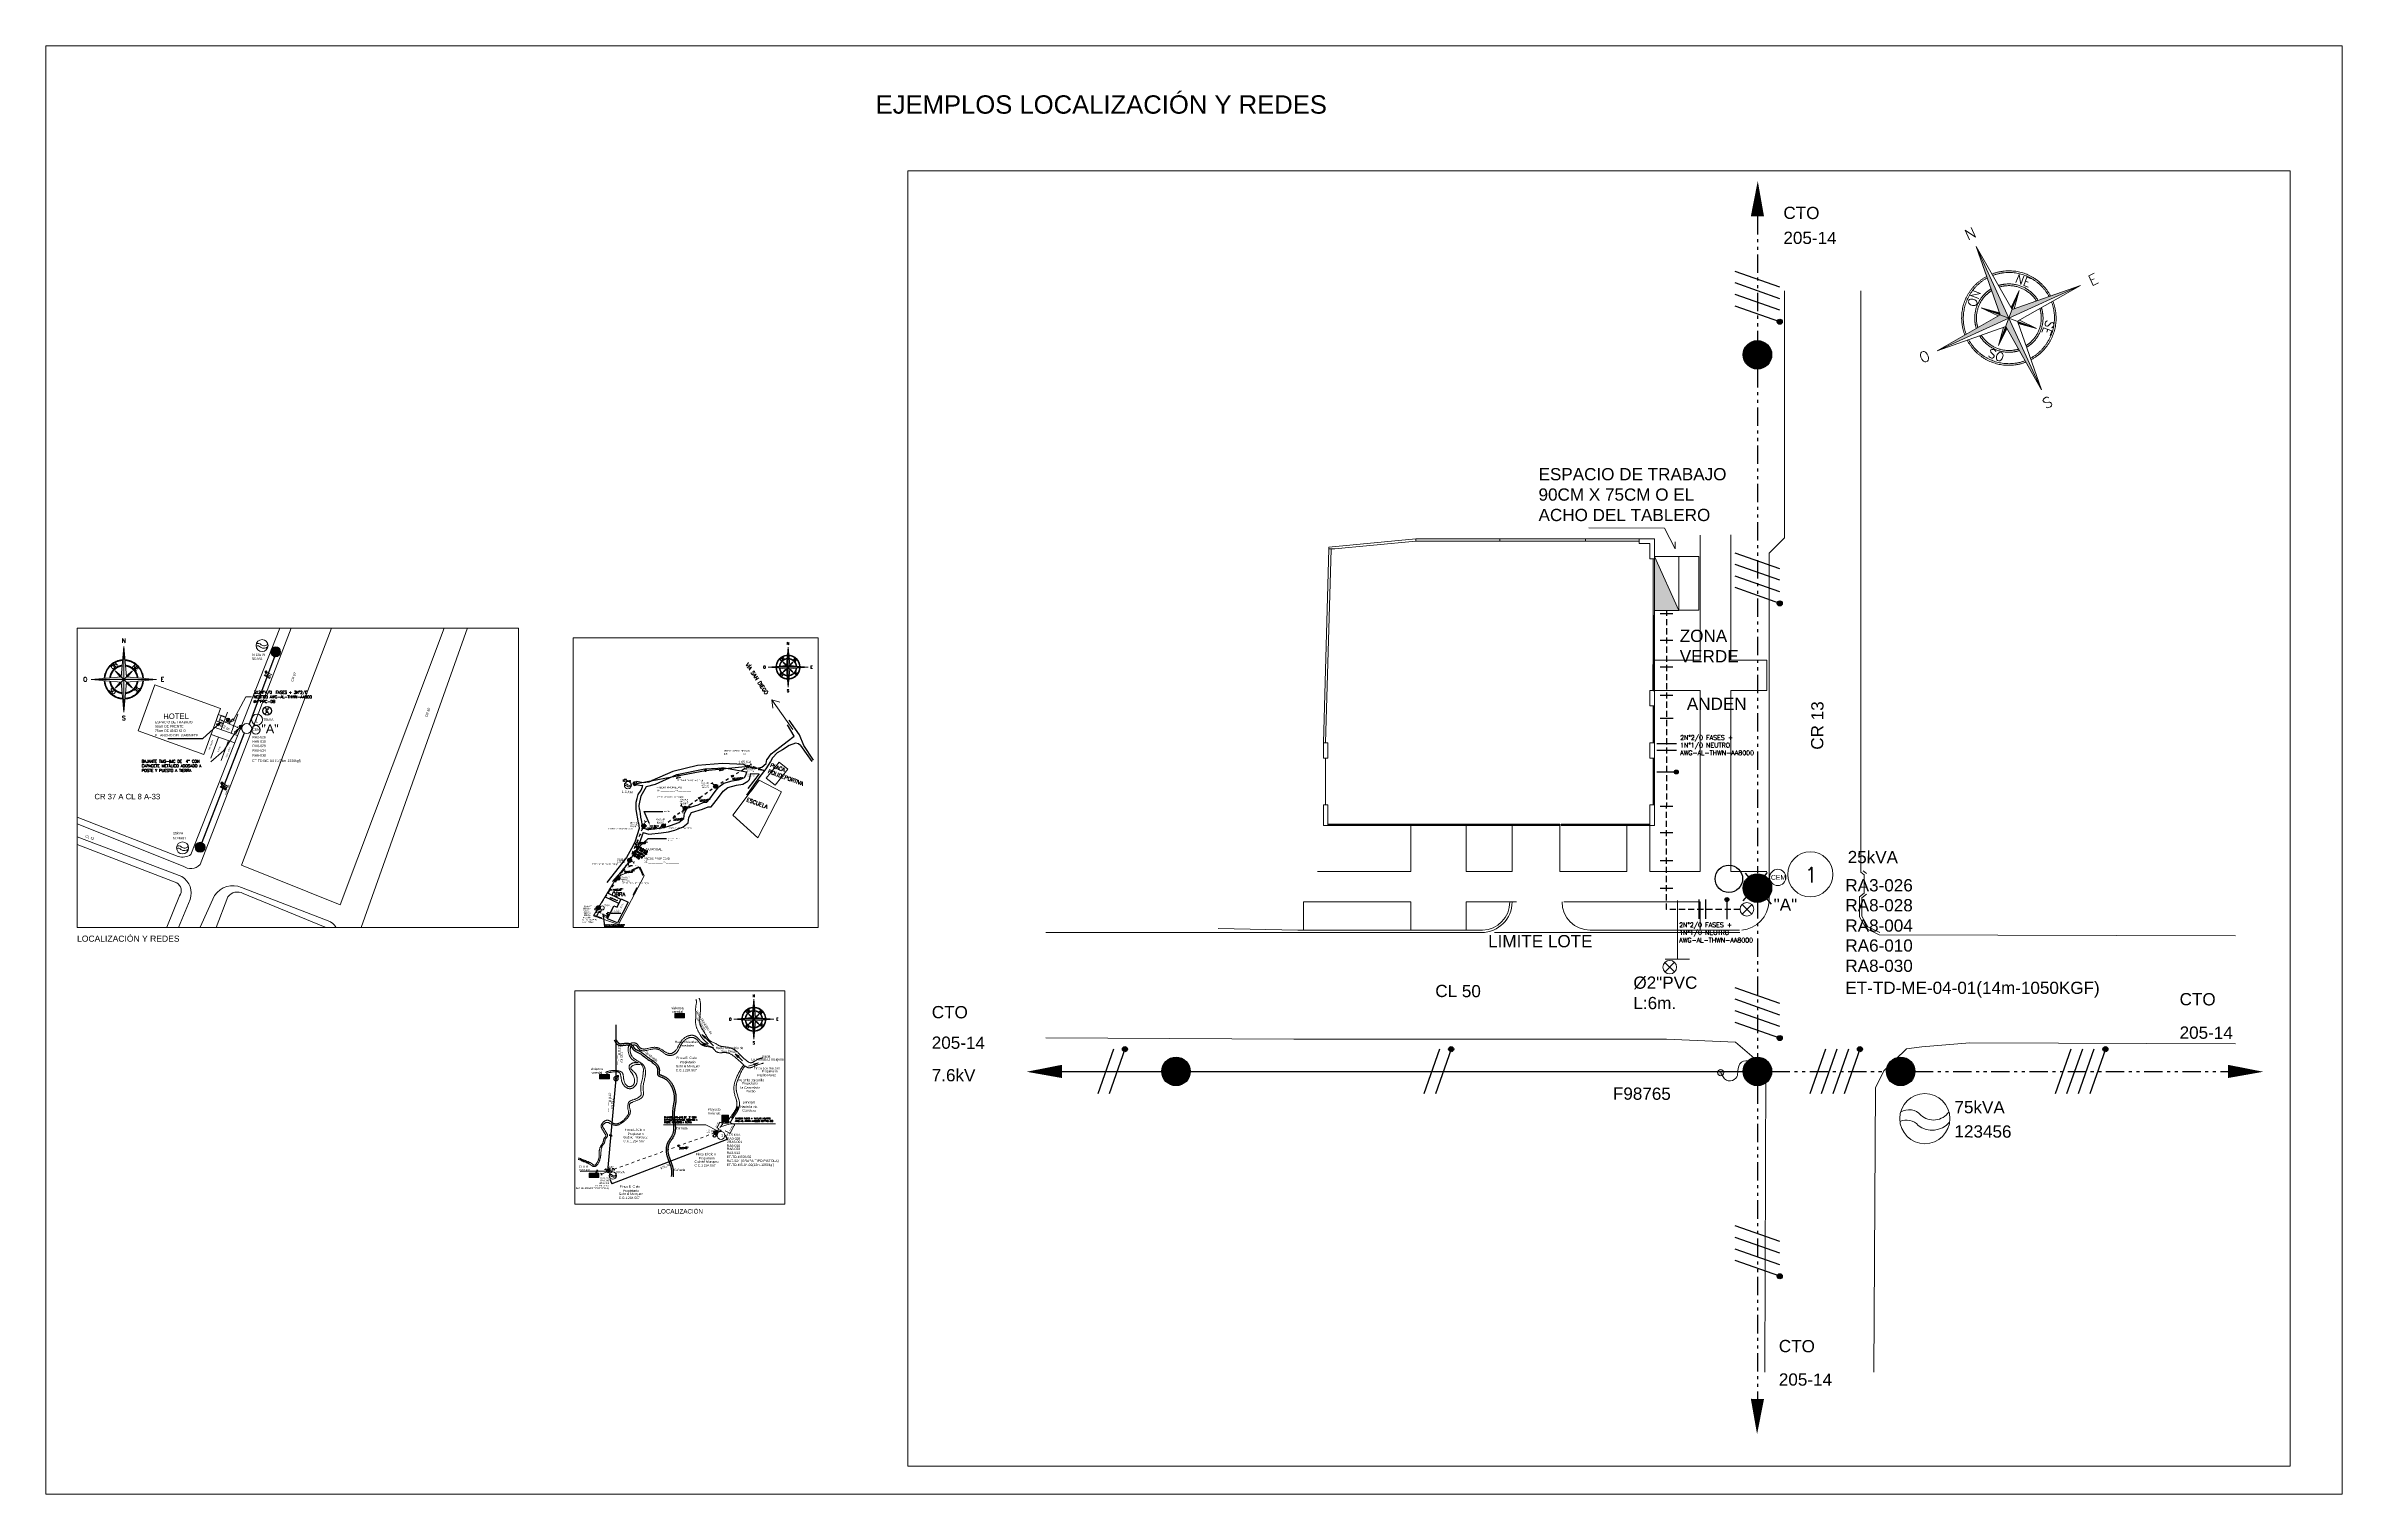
# Model space of a CAD drawing. Header units: millimetres. Extents: x 168 to 392, y 127 to 255.
# Drawn here: x 167.5 to 242.6, y 171.6 to 218.9 of the extents above; entities that cross this region are included whole.
import ezdxf
from ezdxf import colors
from ezdxf.entities.mleader import LeaderData, LeaderLine
from ezdxf.enums import TextEntityAlignment as Align
from ezdxf.math import Vec2, Vec3

# ---------------------------------------------------------------- set-up
doc = ezdxf.new("R2010")
doc.units = ezdxf.units.MM
for name, pattern in [('ACAD_ISO12W100', [21, 12, -3, 0, -3, 0, -3]), ('CONTINUO', [0]), ('DASHEDX2', [1.5, 1, -0.5]), ('HIDDEN', [0.375, 0.25, -0.125]), ('HIDDEN2', [0.1875, 0.125, -0.0625])]:
    doc.linetypes.add(name, pattern=pattern)
for name, color, linetype, lineweight in [('Bloque Poste', 8, 'Continuous', 25), ('Cartografia', 251, 'Continuous', 13), ('Cotas', 255, 'Continuous', 25), ('Electricos', 6, 'Continuous', 20), ('Equipos', 20, 'Continuous', 13), ('Esquemas', 7, 'Continuous', 13), ('Montaje Complemetarios', 51, 'Continuous', 13), ('Norte', 6, 'Continuous', 13), ('Plano Arq', 254, 'Continuous', 13), ('Poste', 252, 'Continuous', 25), ('Redes', 3, 'Continuous', 25), ('textos', 7, 'Continuous', 13), ('Trafo', 40, 'Continuous', 13), ('Vegetacion', 103, 'Continuous', 13), ('Via', 21, 'Continuous', 30)]:
    doc.layers.add(name, color=color, linetype=linetype, lineweight=lineweight)
for name, color, linetype in [('Ductos', 5, 'Continuous'), ('Medidor', 210, 'Continuous'), ('POS', 3, 'Continuous'), ('Quebrada', 130, 'Continuous'), ('Tablero', 2, 'Continuous')]:
    doc.layers.add(name, color=color, linetype=linetype)
doc.layers.add('Viewports', color=7, linetype='Continuous', plot=False)
doc.styles.add('0..18', font='', dxfattribs={"height": 0.18})
doc.styles.add('0.08', font='', dxfattribs={"height": 0.08})
doc.styles.add('0.2', font='', dxfattribs={"height": 0.2})
doc.styles.add('0.4', font='', dxfattribs={"height": 0.4})
doc.styles.add('0.6', font='', dxfattribs={"height": 0.6})
doc.styles.add('2.2', font='', dxfattribs={"height": 2.2})
doc.styles.add('5mm', font='simplex', dxfattribs={"height": 2.5})
doc.styles.add('Arial (bold italic)', font='romans.shx')
doc.styles.add('Arial (italic)', font='romans.shx')
doc.styles.add('MtXpl_Arial', font='arial.ttf')
doc.styles.add('RomanS', font='romans.shx')
doc.styles.get("Standard").update_dxf_attribs({"font": '', "height": 0.1})
doc.styles.add('tecnic', font='romans.shx', dxfattribs={"width": 0.9})
doc.styles.add('Textos', font='romans.shx')
doc.styles.add('Textos Catografia', font='arial.ttf')
doc.styles.get('0..18').set_extended_font_data('@Arial Unicode MS')
doc.styles.get('0.08').set_extended_font_data('@Arial Unicode MS')
doc.styles.get('0.2').set_extended_font_data('@Arial Unicode MS')
doc.styles.get('0.4').set_extended_font_data('@Arial Unicode MS')
doc.styles.get('0.6').set_extended_font_data('@Arial Unicode MS')
doc.styles.get('2.2').set_extended_font_data('@Arial Unicode MS')
doc.styles.get('Standard').set_extended_font_data('@Arial Unicode MS')
pattern_1 = [(0, (-105.497, 2.137), (0, 6.985), [5.08, -1.905]), (90, (-105.497, 2.137), (-6.985, 4e-16), [5.08, -1.905])]

# ---------------------------------------------------------------- blocks, each defined once
blk = doc.blocks.new('*U23')
at = {"layer": 'Plano Arq', "linetype": 'Continuous'}
for p, q in [((-89.02, -80.93), (-88.03, -80.93)), ((-89.02, -81.02), (-89.02, -80.93)), ((-88.03, -81.02), (-89.02, -81.02)), ((-88.99, -80.98), (-88.99, -80.93)), ((-88.98, -80.97), (-88.98, -80.93)), ((-88.98, -81.02), (-88.98, -80.98)), ((-88.07, -80.93), (-88.07, -80.97)), ((-88.07, -80.98), (-88.07, -81.02)), ((-88.06, -80.93), (-88.06, -80.98)), ((-88.03, -80.93), (-88.03, -81.02))]:
    blk.add_line(p, q, dxfattribs=at)
for points in [[(-88.99, -80.97), (-88.06, -80.97)], [(-88.99, -80.98), (-88.06, -80.98)]]:
    blk.add_lwpolyline(points, dxfattribs=at)
blk = doc.blocks.new('*U24')
at = {"layer": 'Plano Arq', "linetype": 'Continuous'}
for p, q in [((-89.02, -80.93), (-86.06, -80.93)), ((-89.02, -81.02), (-89.02, -80.93)), ((-86.06, -81.02), (-89.02, -81.02)), ((-88.99, -80.98), (-88.99, -80.93)), ((-88.98, -80.97), (-88.98, -80.93)), ((-88.98, -81.02), (-88.98, -80.98)), ((-86.1, -80.93), (-86.1, -80.97)), ((-86.1, -80.98), (-86.1, -81.02)), ((-86.09, -80.93), (-86.09, -80.98)), ((-86.06, -80.93), (-86.06, -81.02))]:
    blk.add_line(p, q, dxfattribs=at)
for points in [[(-88.99, -80.97), (-86.09, -80.97)], [(-88.99, -80.98), (-86.09, -80.98)]]:
    blk.add_lwpolyline(points, dxfattribs=at)
blk = doc.blocks.new('*U25')
at = {"layer": 'Plano Arq', "linetype": 'Continuous'}
for p, q in [((-89.02, -80.93), (-87.15, -80.93)), ((-89.02, -81.02), (-89.02, -80.93)), ((-87.15, -81.02), (-89.02, -81.02)), ((-88.99, -80.98), (-88.99, -80.93)), ((-88.98, -80.97), (-88.98, -80.93)), ((-88.98, -81.02), (-88.98, -80.98)), ((-87.19, -80.93), (-87.19, -80.97)), ((-87.19, -80.98), (-87.19, -81.02)), ((-87.18, -80.93), (-87.18, -80.98)), ((-87.15, -80.93), (-87.15, -81.02))]:
    blk.add_line(p, q, dxfattribs=at)
for points in [[(-88.99, -80.97), (-87.18, -80.97)], [(-88.99, -80.98), (-87.18, -80.98)]]:
    blk.add_lwpolyline(points, dxfattribs=at)
blk = doc.blocks.new('*U26')
at = {"layer": 'Plano Arq', "linetype": 'Continuous'}
for p, q in [((-89.02, -80.93), (-87.57, -80.93)), ((-89.02, -81.02), (-89.02, -80.93)), ((-87.57, -81.02), (-89.02, -81.02)), ((-88.99, -80.98), (-88.99, -80.93)), ((-88.98, -80.97), (-88.98, -80.93)), ((-88.98, -81.02), (-88.98, -80.98)), ((-87.61, -80.93), (-87.61, -80.97)), ((-87.61, -80.98), (-87.61, -81.02)), ((-87.6, -80.93), (-87.6, -80.98)), ((-87.57, -80.93), (-87.57, -81.02))]:
    blk.add_line(p, q, dxfattribs=at)
for points in [[(-88.99, -80.97), (-87.6, -80.97)], [(-88.99, -80.98), (-87.6, -80.98)]]:
    blk.add_lwpolyline(points, dxfattribs=at)
blk = doc.blocks.new('*U27')
at = {"layer": 'Plano Arq', "linetype": 'Continuous'}
for p, q in [((-89.02, -80.93), (-87.73, -80.93)), ((-89.02, -81.02), (-89.02, -80.93)), ((-87.73, -81.02), (-89.02, -81.02)), ((-88.99, -80.98), (-88.99, -80.93)), ((-88.98, -80.97), (-88.98, -80.93)), ((-88.98, -81.02), (-88.98, -80.98)), ((-87.77, -80.93), (-87.77, -80.97)), ((-87.77, -80.98), (-87.77, -81.02)), ((-87.76, -80.93), (-87.76, -80.98)), ((-87.73, -80.93), (-87.73, -81.02))]:
    blk.add_line(p, q, dxfattribs=at)
for points in [[(-88.99, -80.97), (-87.76, -80.97)], [(-88.99, -80.98), (-87.76, -80.98)]]:
    blk.add_lwpolyline(points, dxfattribs=at)
blk = doc.blocks.new('*U28')
at = {"layer": 'Plano Arq', "linetype": 'Continuous'}
for p, q in [((-89.02, -80.93), (-87.21, -80.93)), ((-89.02, -81.02), (-89.02, -80.93)), ((-87.21, -81.02), (-89.02, -81.02)), ((-88.99, -80.98), (-88.99, -80.93)), ((-88.98, -80.97), (-88.98, -80.93)), ((-88.98, -81.02), (-88.98, -80.98)), ((-87.25, -80.93), (-87.25, -80.97)), ((-87.25, -80.98), (-87.25, -81.02)), ((-87.24, -80.93), (-87.24, -80.98)), ((-87.21, -80.93), (-87.21, -81.02))]:
    blk.add_line(p, q, dxfattribs=at)
for points in [[(-88.99, -80.97), (-87.24, -80.97)], [(-88.99, -80.98), (-87.24, -80.98)]]:
    blk.add_lwpolyline(points, dxfattribs=at)
blk = doc.blocks.new('*U29')
at = {"layer": 'Plano Arq', "linetype": 'Continuous'}
for p, q in [((-89.02, -80.93), (-84.25, -80.93)), ((-89.02, -81.02), (-89.02, -80.93)), ((-84.25, -81.02), (-89.02, -81.02)), ((-88.99, -80.98), (-88.99, -80.93)), ((-88.98, -80.97), (-88.98, -80.93)), ((-88.98, -81.02), (-88.98, -80.98)), ((-84.29, -80.93), (-84.29, -80.97)), ((-84.29, -80.98), (-84.29, -81.02)), ((-84.28, -80.93), (-84.28, -80.98)), ((-84.25, -80.93), (-84.25, -81.02))]:
    blk.add_line(p, q, dxfattribs=at)
for points in [[(-88.99, -80.97), (-84.28, -80.97)], [(-88.99, -80.98), (-84.28, -80.98)]]:
    blk.add_lwpolyline(points, dxfattribs=at)
blk = doc.blocks.new('*U30')
at = {"layer": 'Plano Arq', "linetype": 'Continuous'}
for p, q in [((-89.02, -80.93), (-87.16, -80.93)), ((-89.02, -81.02), (-89.02, -80.93)), ((-87.16, -81.02), (-89.02, -81.02)), ((-88.99, -80.98), (-88.99, -80.93)), ((-88.98, -80.97), (-88.98, -80.93)), ((-88.98, -81.02), (-88.98, -80.98)), ((-87.2, -80.93), (-87.2, -80.97)), ((-87.2, -80.98), (-87.2, -81.02)), ((-87.19, -80.93), (-87.19, -80.98)), ((-87.16, -80.93), (-87.16, -81.02))]:
    blk.add_line(p, q, dxfattribs=at)
for points in [[(-88.99, -80.97), (-87.19, -80.97)], [(-88.99, -80.98), (-87.19, -80.98)]]:
    blk.add_lwpolyline(points, dxfattribs=at)
blk = doc.blocks.new('*U31')
at = {"layer": 'Plano Arq', "linetype": 'Continuous'}
for p, q in [((-89.02, -80.93), (-87.39, -80.93)), ((-89.02, -81.02), (-89.02, -80.93)), ((-87.39, -81.02), (-89.02, -81.02)), ((-88.99, -80.98), (-88.99, -80.93)), ((-88.98, -80.97), (-88.98, -80.93)), ((-88.98, -81.02), (-88.98, -80.98)), ((-87.43, -80.93), (-87.43, -80.97)), ((-87.43, -80.98), (-87.43, -81.02)), ((-87.42, -80.93), (-87.42, -80.98)), ((-87.39, -80.93), (-87.39, -81.02))]:
    blk.add_line(p, q, dxfattribs=at)
for points in [[(-88.99, -80.97), (-87.42, -80.97)], [(-88.99, -80.98), (-87.42, -80.98)]]:
    blk.add_lwpolyline(points, dxfattribs=at)
blk = doc.blocks.new('*U22')
at = {"layer": 'Plano Arq', "linetype": 'Continuous'}
for p, q in [((-89.02, -80.93), (-87.46, -80.93)), ((-89.02, -81.02), (-89.02, -80.93)), ((-87.46, -81.02), (-89.02, -81.02)), ((-88.99, -80.98), (-88.99, -80.93)), ((-88.98, -80.97), (-88.98, -80.93)), ((-88.98, -81.02), (-88.98, -80.98)), ((-87.5, -80.93), (-87.5, -80.97)), ((-87.5, -80.98), (-87.5, -81.02)), ((-87.49, -80.93), (-87.49, -80.98)), ((-87.46, -80.93), (-87.46, -81.02))]:
    blk.add_line(p, q, dxfattribs=at)
for points in [[(-88.99, -80.97), (-87.49, -80.97)], [(-88.99, -80.98), (-87.49, -80.98)]]:
    blk.add_lwpolyline(points, dxfattribs=at)
blk = doc.blocks.new('*U32')
at = {"layer": 'Plano Arq', "linetype": 'Continuous'}
for p, q in [((-89.02, -80.93), (-87.88, -80.93)), ((-89.02, -81.02), (-89.02, -80.93)), ((-87.88, -81.02), (-89.02, -81.02)), ((-88.99, -80.98), (-88.99, -80.93)), ((-88.98, -80.97), (-88.98, -80.93)), ((-88.98, -81.02), (-88.98, -80.98)), ((-87.92, -80.93), (-87.92, -80.97)), ((-87.92, -80.98), (-87.92, -81.02)), ((-87.91, -80.93), (-87.91, -80.98)), ((-87.88, -80.93), (-87.88, -81.02))]:
    blk.add_line(p, q, dxfattribs=at)
for points in [[(-88.99, -80.97), (-87.91, -80.97)], [(-88.99, -80.98), (-87.91, -80.98)]]:
    blk.add_lwpolyline(points, dxfattribs=at)
blk = doc.blocks.new('*U33')
at = {"layer": 'Plano Arq', "linetype": 'Continuous'}
for p, q in [((-89.02, -80.93), (-87.41, -80.93)), ((-89.02, -81.02), (-89.02, -80.93)), ((-87.41, -81.02), (-89.02, -81.02)), ((-88.99, -80.98), (-88.99, -80.93)), ((-88.98, -80.97), (-88.98, -80.93)), ((-88.98, -81.02), (-88.98, -80.98)), ((-87.45, -80.93), (-87.45, -80.97)), ((-87.45, -80.98), (-87.45, -81.02)), ((-87.44, -80.93), (-87.44, -80.98)), ((-87.41, -80.93), (-87.41, -81.02))]:
    blk.add_line(p, q, dxfattribs=at)
for points in [[(-88.99, -80.97), (-87.44, -80.97)], [(-88.99, -80.98), (-87.44, -80.98)]]:
    blk.add_lwpolyline(points, dxfattribs=at)
blk = doc.blocks.new('*U34')
at = {"layer": 'Plano Arq', "linetype": 'Continuous'}
for p, q in [((-89.02, -80.93), (-87.37, -80.93)), ((-89.02, -81.02), (-89.02, -80.93)), ((-87.37, -81.02), (-89.02, -81.02)), ((-88.99, -80.98), (-88.99, -80.93)), ((-88.98, -80.97), (-88.98, -80.93)), ((-88.98, -81.02), (-88.98, -80.98)), ((-87.41, -80.93), (-87.41, -80.97)), ((-87.41, -80.98), (-87.41, -81.02)), ((-87.4, -80.93), (-87.4, -80.98)), ((-87.37, -80.93), (-87.37, -81.02))]:
    blk.add_line(p, q, dxfattribs=at)
for points in [[(-88.99, -80.97), (-87.4, -80.97)], [(-88.99, -80.98), (-87.4, -80.98)]]:
    blk.add_lwpolyline(points, dxfattribs=at)
blk = doc.blocks.new('A$C27EF2032')
at = {"layer": 'Equipos', "linetype": 'Continuous'}
blk.add_hatch(color=256, dxfattribs=at).paths.add_polyline_path([(3.53, 0), (3.53, 1.59), (0, 0)])
blk.add_line((3.53, 1.59), (0, 0), dxfattribs=at)
at = {"layer": 'Equipos', "ltscale": 0.02}
blk.add_lwpolyline([(3.53, 1.59), (0, 1.59), (0, 0), (3.53, 0)], close=True, dxfattribs=at)
blk = doc.blocks.new('cg_t33')
for p, q in [((-0.12, 0.06), (-0.11, 0.05)), ((-0.11, 0.06), (-0.12, 0.06)), ((-0.11, 0.04), (-0.12, 0.03)), ((-0.12, 0.03), (-0.11, 0.03)), ((-0.1, 0.07), (-0.11, 0.06)), ((-0.11, 0.05), (-0.09, 0.05)), ((-0.1, 0.04), (-0.11, 0.04)), ((-0.11, 0.03), (-0.09, 0.03)), ((-0.08, 0.07), (-0.1, 0.07)), ((-0.09, 0.05), (-0.1, 0.04)), ((-0.06, 0), (-0.1, 0)), ((-0.09, 0.05), (-0.09, 0.05)), ((-0.09, 0.03), (-0.09, 0.02)), ((-0.09, 0.02), (-0.08, 0.01)), ((-0.07, 0.08), (-0.08, 0.07)), ((-0.08, 0.01), (-0.05, 0.01)), ((-0.07, 0.1), (-0.07, 0.09)), ((-0.06, 0.1), (-0.07, 0.1)), ((-0.07, 0.09), (-0.07, 0.08)), ((-0.07, 0.08), (-0.07, 0.08)), ((-0.05, 0.07), (-0.06, 0.1)), ((-0.05, 0.01), (-0.06, 0)), ((-0.04, 0.1), (-0.05, 0.09)), ((-0.05, 0.09), (-0.04, 0.09)), ((-0.03, 0.05), (-0.05, 0.07)), ((-0.03, 0.11), (-0.04, 0.1)), ((-0.04, 0.11), (-0.03, 0.11)), ((-0.02, 0.11), (-0.04, 0.11)), ((-0.04, 0.09), (-0.04, 0.07)), ((-0.04, 0.07), (-0.03, 0.06)), ((-0.03, 0.11), (-0.03, 0.11)), ((-0.03, 0.06), (-0.01, 0.05)), ((-0.01, 0.05), (-0.03, 0.05)), ((-0.01, 0.11), (-0.02, 0.11)), ((-0.01, 0.1), (-0.01, 0.11)), ((0, 0.11), (-0.01, 0.1)), ((-0.01, 0.11), (0, 0.11)), ((-0.01, 0.11), (-0.01, 0.11)), ((0, 0.11), (-0.01, 0.11)), ((-0.01, 0.01), (-0.01, 0)), ((0, 0.01), (-0.01, 0.01)), ((0.01, 0.09), (0, 0.11)), ((0.01, 0.01), (0, 0.01)), ((0.01, 0.08), (0.01, 0.09)), ((0.02, 0.09), (0.01, 0.08)), ((0.03, 0.02), (0.01, 0.01)), ((0.01, 0), (0.03, 0)), ((0.03, 0.11), (0.02, 0.09)), ((0.04, 0.11), (0.03, 0.11)), ((0.03, 0.02), (0.03, 0.02)), ((0.03, 0), (0.03, 0.02)), ((0.04, 0.11), (0.04, 0.11)), ((0.04, 0.1), (0.04, 0.11)), ((0.05, 0.11), (0.04, 0.1)), ((0.07, 0.11), (0.05, 0.11)), ((0.05, 0.02), (0.07, 0.03)), ((0.05, 0.01), (0.05, 0.02)), ((0.07, 0.01), (0.05, 0.01)), ((0.06, 0.09), (0.07, 0.11)), ((0.07, 0.1), (0.06, 0.09)), ((0.06, 0.07), (0.07, 0.09)), ((0.06, 0.06), (0.06, 0.07)), ((0.07, 0.06), (0.06, 0.06)), ((0.07, 0.09), (0.07, 0.1)), ((0.09, 0.08), (0.07, 0.06)), ((0.07, 0.03), (0.09, 0.03)), ((0.09, 0.01), (0.07, 0.01)), ((0.1, 0.07), (0.09, 0.08)), ((0.09, 0.06), (0.1, 0.06)), ((0.1, 0.05), (0.09, 0.06)), ((0.09, 0.03), (0.11, 0.02)), ((0.1, 0), (0.09, 0.01)), ((0.1, 0.06), (0.1, 0.07)), ((0.11, 0.05), (0.1, 0.05)), ((0.11, 0.05), (0.11, 0.05)), ((0.11, 0.03), (0.11, 0.05)), ((0.11, 0.02), (0.11, 0.03)), ((-0.1, 0), (-0.11, -0.01)), ((-0.11, -0.01), (-0.11, -0.02)), ((-0.11, -0.02), (-0.1, -0.02)), ((-0.1, -0.03), (-0.11, -0.04)), ((-0.11, -0.04), (-0.09, -0.07)), ((-0.1, -0.02), (-0.1, -0.03)), ((-0.09, -0.07), (-0.08, -0.07)), ((-0.08, -0.07), (-0.07, -0.06)), ((-0.07, -0.06), (-0.06, -0.08)), ((-0.06, -0.08), (-0.07, -0.09)), ((-0.07, -0.09), (-0.05, -0.11)), ((-0.05, -0.11), (-0.03, -0.11)), ((-0.04, -0.1), (-0.03, -0.1)), ((-0.03, -0.11), (-0.04, -0.1)), ((-0.01, 0), (-0.03, -0.01)), ((-0.03, -0.01), (-0.02, -0.02)), ((-0.03, -0.1), (-0.03, -0.11)), ((-0.03, -0.11), (-0.02, -0.11)), ((-0.03, -0.11), (-0.03, -0.11)), ((-0.02, -0.02), (-0.01, -0.02)), ((-0.02, -0.09), (-0.01, -0.08)), ((-0.02, -0.1), (-0.02, -0.09)), ((-0.01, -0.11), (-0.02, -0.1)), ((-0.02, -0.11), (-0.01, -0.11)), ((-0.01, -0.02), (0, -0.03)), ((-0.01, -0.08), (0, -0.07)), ((0, -0.03), (0.01, -0.03)), ((0, -0.07), (0, -0.06)), ((0, -0.06), (0.01, -0.06)), ((0.01, -0.07), (0, -0.09)), ((0, -0.09), (0.01, -0.11)), ((0.02, -0.01), (0.01, 0)), ((0.01, -0.03), (0.02, -0.03)), ((0.01, -0.06), (0.01, -0.07)), ((0.01, -0.11), (0.02, -0.11)), ((0.03, -0.02), (0.02, -0.01)), ((0.02, -0.02), (0.03, -0.02)), ((0.02, -0.03), (0.02, -0.02)), ((0.02, -0.11), (0.04, -0.11)), ((0.04, -0.11), (0.05, -0.1)), ((0.06, -0.1), (0.05, -0.11)), ((0.05, -0.1), (0.06, -0.1)), ((0.05, -0.1), (0.05, -0.1)), ((0.05, -0.11), (0.06, -0.11)), ((0.06, -0.09), (0.07, -0.1)), ((0.06, -0.1), (0.06, -0.09)), ((0.06, -0.11), (0.06, -0.1)), ((0.07, -0.07), (0.09, -0.07)), ((0.07, -0.07), (0.07, -0.07)), ((0.07, -0.08), (0.07, -0.07)), ((0.08, -0.1), (0.07, -0.08)), ((0.07, -0.1), (0.07, -0.11)), ((0.07, -0.1), (0.07, -0.1)), ((0.07, -0.11), (0.08, -0.11)), ((0.08, -0.11), (0.08, -0.1)), ((0.09, -0.01), (0.1, 0)), ((0.1, -0.02), (0.09, -0.01)), ((0.09, -0.07), (0.1, -0.07)), ((0.11, -0.02), (0.1, -0.02)), ((0.1, -0.07), (0.11, -0.06)), ((0.12, -0.03), (0.11, -0.02)), ((0.11, -0.05), (0.12, -0.03)), ((0.12, -0.06), (0.11, -0.05)), ((0.11, -0.06), (0.12, -0.06))]:
    blk.add_line(p, q)
blk = doc.blocks.new('Transformador')
at = {"layer": 'Trafo', "linetype": 'Continuous'}
for points in [[(-0.114, -0.088, -0.382108), (-0.018, -0.102, 0.448576), (0.113, -0.087)], [(-0.117, -0.131, -0.333968), (-0.031, -0.15, 0.402656), (0.116, -0.135)]]:
    blk.add_lwpolyline(points, format="xyb", dxfattribs=at)
at = {"layer": 'Trafo'}
blk.add_circle((0, -0.118), 0.118, dxfattribs=at)
blk = doc.blocks.new('POSTE')
for points in [[(-0.08, 0.01), (-0.01, 0.08)], [(-0.08, 0), (0, 0.08)], [(-0.08, -0.02), (0.02, 0.08)], [(-0.08, -0.03), (0.03, 0.08)], [(-0.08, 0.04), (-0.04, 0.07)], [(-0.07, -0.04), (-0.03, 0)], [(-0.03, -0.08), (0.08, 0.03)], [(-0.02, -0.08), (0.08, 0.02)], [(0, 0.03), (0.04, 0.07)], [(0, -0.08), (0.08, 0)], [(0.01, 0.03), (0.05, 0.07)], [(0.02, 0.02), (0.06, 0.06)], [(0.03, 0.01), (0.07, 0.05)], [(0.03, 0), (0.07, 0.04)], [(-0.07, -0.05), (-0.03, -0.01)], [(-0.06, -0.06), (-0.02, -0.02)], [(-0.05, -0.07), (-0.01, -0.03)], [(-0.04, -0.07), (0, -0.03)], [(0.01, -0.08), (0.08, -0.01)], [(0.04, -0.08), (0.08, -0.04)]]:
    blk.add_lwpolyline(points)
for radius in [0.0839, 0.0295]:
    blk.add_circle((0, 0), radius)
blk = doc.blocks.new('VIENTO')
at = {"layer": 'Montaje Complemetarios', "linetype": 'DASHEDX2'}
for points in [[(-0.018, -0.043), (0, 0), (-0.009, 0.028)], [(0.026, 0.014), (0, 0)]]:
    blk.add_lwpolyline(points, dxfattribs=at)
blk = doc.blocks.new('AIS-C')
at = {"layer": 'Equipos'}
h = blk.add_hatch(color=256, dxfattribs=at)
h.dxf.hatch_style = 1
h.paths.add_polyline_path([(-1.94, 0.69, 1), (-1.61, 0.69, 1)])
h.paths.add_polyline_path([(0.04, 0.05, 1), (-0.28, 0.05, 1)])
for centre in [(-1.78, 0.69), (-0.12, 0.05)]:
    blk.add_circle(centre, 0.164, dxfattribs=at)
at = {"layer": 'Equipos', "linetype": 'Continuous', "lineweight": 0}
blk.add_spline([(-1.78, 0.69), (-1.77, 0.19), (-1.33, 0.03), (-0.97, 0.35), (-0.79, 0.61), (-0.39, 0.66), (-0.22, 0.53), (-0.12, 0.05)], degree=3, dxfattribs=at)
blk = doc.blocks.new('NORTE')
at = {"layer": 'Norte'}
for p, q in [((0, 5.6), (-0.46, 0.46)), ((0, -5.6), (0, 5.6)), ((0.46, 0.46), (0, 5.6)), ((-5.6, 0), (-0.46, 0.46)), ((1.48, 1.48), (-1.48, -1.48)), ((-1.48, 1.48), (1.48, -1.48)), ((-0.62, 0.45), (-1.48, 1.48)), ((-1.48, 1.48), (-0.45, 0.62)), ((1.48, 1.48), (0.45, 0.62)), ((5.6, 0), (0.46, 0.46)), ((0.62, 0.45), (1.48, 1.48)), ((-5.6, 0), (5.6, 0)), ((-0.46, -0.46), (-5.6, 0)), ((-0.62, -0.45), (-1.48, -1.48)), ((-1.48, -1.48), (-0.45, -0.62)), ((0, -5.6), (-0.46, -0.46)), ((0.46, -0.46), (0, -5.6)), ((1.48, -1.48), (0.45, -0.62)), ((0.46, -0.46), (5.6, 0)), ((0.62, -0.45), (1.48, -1.48))]:
    blk.add_line(p, q, dxfattribs=at)
for points in [[(-0.2, 3.35), (-1.03, 3.3), (-2.45, 2.45), (-3.3, 1.03), (-3.35, 0.2)], [(3.35, 0.2), (3.3, 1.03), (2.45, 2.45), (1.03, 3.3), (0.2, 3.35)], [(-0.2, 3.24), (-0.99, 3.19), (-2.36, 2.36), (-3.19, 0.99), (-3.24, 0.2)], [(-0.31, 2.41), (-0.85, 2.34), (-1.76, 1.76), (-2.34, 0.85), (-2.41, 0.31)], [(-0.3, 2.29), (-0.81, 2.22), (-1.67, 1.67), (-2.22, 0.81), (-2.29, 0.3)], [(3.24, 0.2), (3.19, 0.99), (2.36, 2.36), (0.99, 3.19), (0.2, 3.24)], [(2.29, 0.3), (2.22, 0.81), (1.67, 1.67), (0.81, 2.22), (0.3, 2.29)], [(2.41, 0.31), (2.34, 0.85), (1.76, 1.76), (0.85, 2.34), (0.31, 2.41)], [(-3.35, -0.2), (-3.3, -1.03), (-2.45, -2.45), (-1.03, -3.3), (-0.2, -3.35)], [(-3.24, -0.2), (-3.19, -0.99), (-2.36, -2.36), (-0.99, -3.19), (-0.2, -3.24)], [(-2.41, -0.31), (-2.34, -0.85), (-1.76, -1.76), (-0.85, -2.34), (-0.31, -2.41)], [(-2.29, -0.3), (-2.22, -0.81), (-1.67, -1.67), (-0.81, -2.22), (-0.3, -2.29)], [(0.2, -3.24), (0.99, -3.19), (2.36, -2.36), (3.19, -0.99), (3.24, -0.2)], [(0.2, -3.35), (1.03, -3.3), (2.45, -2.45), (3.3, -1.03), (3.35, -0.2)], [(0.3, -2.29), (0.81, -2.22), (1.67, -1.67), (2.22, -0.81), (2.29, -0.3)], [(0.31, -2.41), (0.85, -2.34), (1.76, -1.76), (2.34, -0.85), (2.41, -0.31)]]:
    blk.add_open_spline(points, degree=2, dxfattribs=at)
for points in [[(0, 0), (-0.46, 0.46), (0, 0), (0, 5.6)], [(-5.6, 0), (0, 0), (-5.6, 0), (-0.46, 0.46)], [(-0.46, 0.46), (-0.45, 0.62), (-0.46, 0.46), (-1.48, 1.48)], [(0, 0), (0.46, 0.46), (0, 0), (5.6, 0)], [(0.46, 0.46), (0.45, 0.62), (0.46, 0.46), (1.48, 1.48)], [(-0.46, -0.46), (-0.45, -0.62), (-0.46, -0.46), (-1.48, -1.48)], [(0, 0), (-0.46, -0.46), (0, 0), (0, -5.6)], [(0.46, -0.46), (0.45, -0.62), (0.46, -0.46), (1.48, -1.48)]]:
    blk.add_solid(points, dxfattribs=at)
for s, style, p in [('N', 'Arial (bold italic)', (0, 6.6)), ('O', 'Arial (italic)', (-6.6, 0)), ('E', 'Arial (italic)', (6.6, 0)), ('S', 'Arial (italic)', (0, -6.6))]:
    blk.add_text(s, height=0.75, dxfattribs=dict(at, style=style)).set_placement(p, align=Align.MIDDLE_CENTER)
at = {"layer": 'Norte', "style": 'Arial (italic)'}
for s, rotation, p in [('NO', 225, (-1.47, 2.94)), ('NE', 315, (1.43, 2.16)), ('SO', 315, (-2.54, -1.85)), ('SE', 225, (2.41, -1.19))]:
    blk.add_text(s, height=0.627, rotation=rotation, dxfattribs=at).set_placement(p)

msp = doc.modelspace()

# ---------------------------------------------------------------- hatches: boundary and pattern name
at = {"lineweight": 0}
h = msp.add_hatch(dxfattribs=at)
h.set_pattern_fill('ANGLE', color=256)
h.set_pattern_definition(pattern_1)
h.paths.add_polyline_path([(173.64202, 196.92242), (173.50335, 196.79227), (173.67831, 196.87119)])
h = msp.add_hatch(dxfattribs=at)
h.set_pattern_fill('ANGLE', color=256)
h.set_pattern_definition(pattern_1)
h.paths.add_polyline_path([(173.83856, 196.60806), (173.69071, 196.48945), (173.73397, 196.44625)])
h = msp.add_hatch(dxfattribs=at)
h.set_pattern_fill('ANGLE', color=256)
h.set_pattern_definition(pattern_1)
h.paths.add_polyline_path([(174.43286, 196.74905), (174.31627, 196.69043), (174.30832, 196.66983), (174.45311, 196.68964)])
h.paths.add_polyline_path([(174.31627, 196.69043), (174.26294, 196.66362), (174.30832, 196.66983)])
at = {"layer": 'Bloque Poste'}
for points in [[(190.43909, 195.3678, 1), (190.53913, 195.3678, 1.00000241)], [(189.05439, 195.23002, 1), (189.15443, 195.23002, 1.00000241)]]:
    msp.add_hatch(color=256, dxfattribs=at).paths.add_polyline_path(points)
at = {"layer": 'Bloque Poste', "lineweight": 20}
msp.add_hatch(color=256, dxfattribs=at).paths.add_polyline_path([(186.79457, 194.86299, 0.41421356), (186.72863, 194.79706, 0.41421356), (186.79457, 194.73113)])
at = {"layer": 'Poste', "ltscale": 0.02}
h = msp.add_hatch(color=256, dxfattribs=at)
h.dxf.hatch_style = 1
edge = h.paths.add_edge_path()
edge.add_arc((223.51976, 208.82589), 0.46497, 0, 360)
at = {"layer": 'Poste', "lineweight": 0}
h = msp.add_hatch(color=256, dxfattribs=at)
h.dxf.hatch_style = 1
h.paths.add_polyline_path([(174.91932, 199.22355), (174.88169, 199.12801, -0.02050144), (174.87718, 199.10876, 0.9845795), (175.20442, 199.11385, 0.68668259)])
h = msp.add_hatch(color=256, dxfattribs=at)
h.dxf.hatch_style = 1
edge = h.paths.add_edge_path()
edge.add_line((172.43561, 192.82798), (172.39799, 192.73244))
edge.add_arc((172.38799, 192.71845), 0.01719, -31.0691047, 54.446205, ccw=False)
edge.add_arc((172.56629, 192.71467), 0.16366, 181.7807538, 360)
edge.add_arc((172.56276, 192.71933), 0.16725, 358.4027979, 499.4846579)
at = {"layer": 'Poste', "ltscale": 0.02}
h = msp.add_hatch(color=256, dxfattribs=at)
h.dxf.hatch_style = 1
edge = h.paths.add_edge_path()
edge.add_arc((223.51976, 191.38611), 0.46497, 0, 360)
h = msp.add_hatch(color=256, dxfattribs=at)
h.dxf.hatch_style = 1
edge = h.paths.add_edge_path()
edge.add_arc((204.49848, 185.39041), 0.46497, 0, 360)
h = msp.add_hatch(color=256, dxfattribs=at)
h.dxf.hatch_style = 1
edge = h.paths.add_edge_path()
edge.add_arc((223.51976, 185.39041), 0.46497, 0, 360)
h = msp.add_hatch(color=256, dxfattribs=at)
h.dxf.hatch_style = 1
edge = h.paths.add_edge_path()
edge.add_arc((228.20661, 185.39041), 0.46497, 0, 360)
at = {"layer": 'Redes', "ltscale": 0.02}
h = msp.add_hatch(color=256, dxfattribs=at)
h.dxf.hatch_style = 1
edge = h.paths.add_edge_path()
edge.add_arc((224.24879, 209.90661), 0.08331, 0, 360)
h = msp.add_hatch(color=256, dxfattribs=at)
h.dxf.hatch_style = 1
edge = h.paths.add_edge_path()
edge.add_arc((224.24879, 200.69746), 0.08331, 0, 360)
h = msp.add_hatch(color=256, dxfattribs=at)
h.dxf.hatch_style = 1
edge = h.paths.add_edge_path()
edge.add_arc((220.86556, 195.18176), 0.06409, 0, 360)
h = msp.add_hatch(color=256, dxfattribs=at)
h.dxf.hatch_style = 1
edge = h.paths.add_edge_path()
edge.add_arc((222.52215, 191.01154), 0.06409, 0, 360)
h = msp.add_hatch(color=256, dxfattribs=at)
h.dxf.hatch_style = 1
edge = h.paths.add_edge_path()
edge.add_arc((224.24879, 186.48008), 0.08331, 0, 360)
h = msp.add_hatch(color=256, dxfattribs=at)
h.dxf.hatch_style = 1
edge = h.paths.add_edge_path()
edge.add_arc((202.82746, 186.11944), 0.08331, 0, 360)
h = msp.add_hatch(color=256, dxfattribs=at)
h.dxf.hatch_style = 1
edge = h.paths.add_edge_path()
edge.add_arc((213.5008, 186.11944), 0.08331, 0, 360)
h = msp.add_hatch(color=256, dxfattribs=at)
h.dxf.hatch_style = 1
edge = h.paths.add_edge_path()
edge.add_arc((226.87476, 186.11944), 0.08331, 0, 360)
h = msp.add_hatch(color=256, dxfattribs=at)
h.dxf.hatch_style = 1
edge = h.paths.add_edge_path()
edge.add_arc((234.90461, 186.11944), 0.08331, 0, 360)
h = msp.add_hatch(color=256, dxfattribs=at)
h.dxf.hatch_style = 1
edge = h.paths.add_edge_path()
edge.add_arc((224.24879, 178.69242), 0.08331, 0, 360)

# ---------------------------------------------------------------- linework, layer by layer
for points in [[(173.1808, 196.82575), (173.33347, 196.77041)], [(173.25362, 197.03068), (173.40724, 196.9754)], [(171.51449, 196.27558), (172.66088, 196.27558), (173.22359, 196.79188), (173.16863, 196.6885), (173.10558, 196.74665), (173.22359, 196.79188)]]:
    msp.add_lwpolyline(points)
at = {"layer": 'Bloque Poste', "lineweight": 20}
msp.add_lwpolyline([(186.79457, 194.86299), (186.79457, 194.73113)], dxfattribs=at)
msp.add_circle((186.79457, 194.79706), 0.06593, dxfattribs=at)
at = {"layer": 'Bloque Poste', "color": 251, "lineweight": 20, "true_color": 0x535353}
for centre, radius in [((186.1762, 185.15277), 0.07434), ((186.1761, 185.15309), 0.02614), ((186.23581, 185.23493), 0.02613), ((185.91308, 182.13591), 0.05574)]:
    msp.add_circle(centre, radius, dxfattribs=at)
at = {"layer": 'Cartografia', "lineweight": 0}
for p, q in [((175.18105, 199.88816), (172.26512, 192.48377)), ((175.5503, 199.88963), (172.56667, 192.15462)), ((176.86782, 199.88963), (173.91931, 192.13492)), ((177.14731, 190.83907), (180.55794, 199.88963)), ((177.8396, 190.10027), (181.31759, 199.89488)), ((170.54661, 196.52368), (171.091, 198.03642)), ((171.091, 198.03642), (173.23897, 197.26343)), ((173.23897, 197.26343), (172.69458, 195.75069)), ((173.4674, 197.14258), (173.26085, 196.5686)), ((173.80334, 197.06872), (173.58179, 196.4531)), ((172.69458, 195.75069), (170.54661, 196.52368)), ((173.17288, 196.32416), (172.92301, 195.62984)), ((172.92779, 196.41236), (173.70245, 196.13358)), ((173.02513, 196.65343), (173.79769, 196.37541)), ((173.49383, 196.20866), (173.25895, 195.55598)), ((171.85105, 192.41955), (168.54265, 193.70527)), ((172.01016, 192.10534), (168.54265, 193.4855)), ((168.54265, 193.06631), (171.97336, 191.76025)), ((168.54265, 192.81547), (171.80505, 191.5552)), ((173.91931, 192.13492), (177.14731, 190.83907)), ((171.89696, 191.1375), (171.47546, 190.10283)), ((172.24237, 191.01297), (171.86083, 190.09542)), ((172.56907, 190.10283), (173.04485, 191.14644)), ((173.0918, 190.09542), (173.47896, 191.09683)), ((173.92734, 191.40699), (176.76306, 190.31294)), ((173.97766, 191.2085), (176.66134, 190.10283))]:
    msp.add_line(p, q, dxfattribs=at)
at = {"layer": 'Cartografia'}
for p, q in [((226.90047, 191.91017), (227.01127, 191.8228)), ((208.66709, 190.93391), (208.66663, 190.00933)), ((226.8562, 191.10051), (227.01127, 191.2228)), ((226.9312, 191.06414), (227.08755, 191.18744))]:
    msp.add_line(p, q, dxfattribs=at)
at = {"layer": 'Cartografia', "elevation": 82.20705}
for points in [[(224.40047, 202.83802), (224.40047, 210.92145)], [(226.90047, 191.91017), (226.90047, 210.92145)], [(223.90047, 202.33802), (224.40047, 202.83802)], [(223.90047, 190.94412), (223.90047, 202.33802)]]:
    msp.add_lwpolyline(points, dxfattribs=at)
at = {"layer": 'Cartografia', "ltscale": 0.5}
msp.add_lwpolyline([(191.0933, 194.97862), (191.38349, 194.74797), (191.80138, 195.27372), (191.51119, 195.50437)], close=True, dxfattribs=at)
for points in [[(190.59519, 194.57168), (189.99372, 193.77051), (190.81189, 193.03083), (191.59095, 194.53095), (190.86101, 194.91975), (190.59519, 194.55954)], [(185.43418, 190.47827), (186.25998, 190.19702), (187.09339, 191.78846), (186.96201, 192.0697), (186.21128, 191.75096), (185.43418, 190.47827)]]:
    msp.add_lwpolyline(points, dxfattribs=at)
at = {"layer": 'Cartografia'}
for points in [[(227.08627, 191.85917), (226.97547, 191.94654)], [(227.01127, 191.2228), (227.01127, 191.8228)], [(208.66709, 190.93391), (212.18333, 190.93391)], [(212.18333, 190.93391), (212.18333, 190.00891)], [(215.63882, 190.93391), (213.99333, 190.93391), (213.99333, 190.00891)], [(217.1885, 190.93391), (221.65047, 190.93391)], [(221.64575, 190.0088), (221.65047, 190.93391)], [(227.52476, 189.93157), (227.12715, 190.12187), (226.93129, 190.46376), (226.9312, 191.06414)], [(205.87663, 190.0685), (208.47892, 190.00942), (209.26727, 190.00903)], [(227.50765, 189.85661), (227.07369, 190.06431), (226.8563, 190.44379)], [(200.23978, 189.93391), (214.49362, 189.93391)], [(209.26727, 190.00891), (214.5267, 190.00891)], [(214.9151, 189.93391), (222.94073, 189.93391)], [(218.05161, 190.00891), (222.93614, 190.00876)], [(239.16615, 189.82629), (227.50765, 189.85661)], [(188.09916, 187.27402), (188.10922, 187.28408)], [(188.09916, 187.26127), (188.12129, 187.28408)], [(188.09916, 187.24853), (188.1347, 187.28408)], [(188.09916, 187.23578), (188.14744, 187.28408)], [(188.09916, 187.22304), (188.16019, 187.28408)], [(188.09916, 187.21029), (188.17293, 187.28408)], [(188.09916, 187.19755), (188.18568, 187.28408)], [(188.09916, 187.1848), (188.19842, 187.28408)], [(188.09916, 187.17206), (188.21117, 187.28408)], [(188.09916, 187.15865), (188.22459, 187.28408)], [(188.09916, 187.14657), (188.23666, 187.28408)], [(188.11123, 187.14523), (188.24941, 187.28408)], [(188.1233, 187.14523), (188.26282, 187.28408)], [(188.13672, 187.14523), (188.27557, 187.28408)], [(188.14946, 187.14523), (188.28831, 187.28408)], [(188.16221, 187.14523), (188.30106, 187.28408)], [(188.17495, 187.14523), (188.31379, 187.28408)], [(188.18769, 187.14523), (188.32654, 187.28408)], [(188.20043, 187.14523), (188.33928, 187.28408)], [(188.21318, 187.14523), (188.3527, 187.28408)], [(188.22593, 187.14523), (188.36477, 187.28408)], [(188.23934, 187.14523), (188.37752, 187.28408)], [(188.25142, 187.14523), (188.39094, 187.28408)], [(188.26483, 187.14523), (188.40368, 187.28408)], [(188.27758, 187.14523), (188.41643, 187.28408)], [(188.29032, 187.14523), (188.41776, 187.27267)], [(188.30307, 187.14523), (188.41776, 187.25993)], [(188.31581, 187.14523), (188.41776, 187.24718)], [(188.32856, 187.14523), (188.41776, 187.23444)], [(188.3413, 187.14523), (188.41776, 187.2217)], [(188.35471, 187.14523), (188.41776, 187.20828)], [(188.36678, 187.14523), (188.41776, 187.19554)], [(188.37953, 187.14523), (188.41776, 187.18346)], [(188.39295, 187.14523), (188.41776, 187.17005)], [(188.40569, 187.14523), (188.41776, 187.1573)], [(189.09792, 186.4966), (189.36152, 186.22495)], [(223.75677, 175.55894), (223.79355, 185.50177), (222.7991, 186.34229), (220.54173, 186.45053), (208.3511, 186.44039), (200.23978, 186.48616)], [(227.32552, 175.55894), (227.38117, 184.8594), (227.65544, 185.41208), (228.39335, 186.12826), (228.89877, 186.19257), (230.46419, 186.32355), (239.16615, 186.29033)], [(189.09926, 186.25714), (189.36152, 186.17665)], [(190.18321, 185.86541), (190.314, 185.73328)], [(190.6903, 185.61791), (190.51389, 185.55955)], [(190.10204, 184.10131), (189.95985, 183.86655)], [(189.53861, 183.52043), (189.47556, 183.55129)], [(189.49635, 183.56739), (189.56611, 183.70891)], [(189.62849, 183.70489), (189.56544, 183.73575)], [(189.6399, 183.94771), (189.65062, 183.95845)], [(189.6399, 183.90948), (189.68886, 183.95845)], [(189.6399, 183.87057), (189.72776, 183.95845)], [(189.6399, 183.83234), (189.766, 183.95845)], [(189.6399, 183.79411), (189.80422, 183.95845)], [(189.6399, 183.7552), (189.84246, 183.95845)], [(189.6399, 183.71697), (189.64525, 183.723)], [(189.64525, 183.74245), (189.64525, 183.71026)], [(189.65264, 183.7485), (189.64996, 183.74782), (189.64727, 183.74581), (189.6466, 183.74245)], [(189.6466, 183.71026), (189.64727, 183.70758), (189.64929, 183.70489), (189.65264, 183.70422)], [(189.74117, 183.74782), (189.64861, 183.70489)], [(189.73715, 183.74917), (189.65264, 183.74917)], [(189.65264, 183.70356), (189.73715, 183.70356)], [(189.6627, 183.70154), (189.66471, 183.70356)], [(189.67209, 183.74917), (189.85387, 183.93094)], [(189.70093, 183.70154), (189.70295, 183.70356)], [(189.71033, 183.74917), (189.85387, 183.89271)], [(189.74319, 183.74245), (189.74252, 183.74514), (189.74051, 183.74782), (189.73715, 183.7485)], [(189.73715, 183.70422), (189.74117, 183.70624), (189.74319, 183.71026)], [(189.73984, 183.70154), (189.85387, 183.81557)], [(189.74252, 183.45), (189.9196, 183.35811)], [(189.74385, 183.7438), (189.85387, 183.8538)], [(189.74385, 183.71026), (189.74385, 183.74245)], [(189.77807, 183.70154), (189.85387, 183.77733)], [(189.81631, 183.70154), (189.85387, 183.73843)], [(189.88942, 183.73172), (190.06583, 183.6405)], [(189.9196, 183.38494), (190.04436, 183.6244)], [(185.1364, 182.4613), (185.3061, 182.38618)], [(185.30074, 182.05147), (185.31013, 182.06086)], [(185.30074, 182.03873), (185.32354, 182.06086)], [(185.30074, 182.02598), (185.33629, 182.06086)], [(185.30074, 182.01256), (185.34903, 182.06086)], [(185.30074, 182.00049), (185.36178, 182.06086)], [(185.30074, 181.98775), (185.37452, 182.06086)], [(185.30074, 181.97433), (185.38726, 182.06086)], [(185.30074, 181.96158), (185.40001, 182.06086)], [(185.30074, 181.94884), (185.41276, 182.06086)], [(185.30074, 181.9361), (185.4255, 182.06086)], [(185.30074, 181.92336), (185.43892, 182.06086)], [(185.31214, 181.92201), (185.45165, 182.06086)], [(185.32555, 181.92201), (185.46374, 182.06086)], [(185.3383, 181.92201), (185.47714, 182.06086)], [(185.35105, 181.92201), (185.48989, 182.06086)], [(185.36379, 181.92201), (185.50263, 182.06086)], [(185.37653, 181.92201), (185.51538, 182.06086)], [(185.38927, 181.92201), (185.52813, 182.06086)], [(185.40202, 181.92201), (185.54087, 182.06086)], [(185.41477, 181.92201), (185.55362, 182.06086)], [(185.42751, 181.92201), (185.56703, 182.06086)], [(185.44093, 181.92201), (185.57978, 182.06086)], [(185.45367, 181.92201), (185.59252, 182.06086)], [(185.46575, 181.92201), (185.60527, 182.06086)], [(185.47916, 181.92201), (185.618, 182.06086)], [(185.4919, 181.92201), (185.61935, 182.05012)], [(185.50465, 181.92201), (185.61935, 182.03738)], [(185.51739, 181.92201), (185.61935, 182.02397)], [(185.53014, 181.92201), (185.61935, 182.01123)], [(185.54288, 181.92201), (185.61935, 181.99848)], [(185.55563, 181.92201), (185.61935, 181.98574)], [(185.56904, 181.92201), (185.61935, 181.97299)], [(185.58179, 181.92201), (185.61935, 181.96024)], [(185.59386, 181.92201), (185.61935, 181.9475)], [(185.60728, 181.92201), (185.61935, 181.93408)], [(185.91314, 182.19165), (185.91314, 182.07965)]]:
    msp.add_lwpolyline(points, dxfattribs=at)
msp.add_lwpolyline([(214.49337, 189.93391, 0.41420048), (215.49333, 190.93391)], format="xyb", dxfattribs=at)
for points in [[(188.09916, 187.28408), (188.09916, 187.14523), (188.41777, 187.14523), (188.41777, 187.28408)], [(188.09916, 187.28408), (188.09916, 187.14523), (188.41777, 187.14523), (188.41777, 187.28408)], [(189.08047, 186.47849), (188.98523, 186.60125), (189.11536, 186.51539)], [(189.09255, 186.23232), (188.95035, 186.29538), (189.1053, 186.28196)], [(190.16644, 185.84664), (190.0712, 185.97006), (190.20132, 185.8842)], [(190.68091, 185.64138), (190.83317, 185.67224), (190.69903, 185.59376)], [(186.20224, 185.15844), (186.14993, 185.15844), (186.14925, 185.15307), (186.20224, 185.15307)], [(186.20224, 185.15307), (186.14925, 185.15307), (186.14993, 185.14838), (186.20224, 185.14838)], [(186.2009, 185.16313), (186.15126, 185.16313), (186.14993, 185.15844), (186.20224, 185.15844)], [(186.20224, 185.14838), (186.14993, 185.14838), (186.15126, 185.14368), (186.2009, 185.14368)], [(186.19821, 185.16715), (186.15327, 185.16715), (186.15126, 185.16313), (186.2009, 185.16313)], [(186.2009, 185.14368), (186.15126, 185.14368), (186.15327, 185.13898), (186.19821, 185.13898)], [(186.19553, 185.17118), (186.15663, 185.17118), (186.15327, 185.16715), (186.19821, 185.16715)], [(186.19821, 185.13898), (186.15327, 185.13898), (186.15663, 185.13563), (186.19553, 185.13563)], [(186.19151, 185.17453), (186.15999, 185.17453), (186.15663, 185.17118), (186.19553, 185.17118)], [(186.19553, 185.13563), (186.15663, 185.13563), (186.15999, 185.13227), (186.19151, 185.13227)], [(186.18749, 185.17721), (186.16401, 185.17721), (186.15999, 185.17453), (186.19151, 185.17453)], [(186.19151, 185.13227), (186.15999, 185.13227), (186.16401, 185.12959), (186.18749, 185.12959)], [(186.18346, 185.17856), (186.1687, 185.17856), (186.16401, 185.17721), (186.18749, 185.17721)], [(186.18749, 185.12959), (186.16401, 185.12959), (186.1687, 185.12758), (186.18346, 185.12758)], [(186.17876, 185.17922), (186.17339, 185.17922), (186.1687, 185.17856), (186.18346, 185.17856)], [(186.18346, 185.12758), (186.1687, 185.12758), (186.17339, 185.12691), (186.17876, 185.12691)], [(186.26194, 185.2396), (186.2103, 185.2396), (186.20962, 185.2349), (186.26261, 185.2349)], [(186.26261, 185.2349), (186.20962, 185.2349), (186.2103, 185.2302), (186.26194, 185.2302)], [(186.2606, 185.24496), (186.21163, 185.24496), (186.2103, 185.2396), (186.26194, 185.2396)], [(186.26194, 185.2302), (186.2103, 185.2302), (186.21163, 185.22551), (186.2606, 185.22551)], [(186.25858, 185.24899), (186.21364, 185.24899), (186.21163, 185.24496), (186.2606, 185.24496)], [(186.2606, 185.22551), (186.21163, 185.22551), (186.21364, 185.22082), (186.25858, 185.22082)], [(186.25591, 185.25301), (186.21632, 185.25301), (186.21364, 185.24899), (186.25858, 185.24899)], [(186.25858, 185.22082), (186.21364, 185.22082), (186.21632, 185.21746), (186.25591, 185.21746)], [(186.25188, 185.25637), (186.22035, 185.25637), (186.21632, 185.25301), (186.25591, 185.25301)], [(186.25591, 185.21746), (186.21632, 185.21746), (186.22035, 185.21411), (186.25188, 185.21411)], [(186.24786, 185.25905), (186.22438, 185.25905), (186.22035, 185.25637), (186.25188, 185.25637)], [(186.25188, 185.21411), (186.22035, 185.21411), (186.22438, 185.21143), (186.24786, 185.21143)], [(186.24316, 185.26039), (186.22907, 185.26039), (186.22438, 185.25905), (186.24786, 185.25905)], [(186.24786, 185.21143), (186.22438, 185.21143), (186.22907, 185.20942), (186.24316, 185.20942)], [(186.23846, 185.26174), (186.23377, 185.26174), (186.22907, 185.26039), (186.24316, 185.26039)], [(186.24316, 185.20942), (186.22907, 185.20942), (186.23377, 185.20874), (186.23846, 185.20874)], [(190.07991, 184.11339), (190.17516, 184.23613), (190.12485, 184.08924)], [(189.43665, 183.395), (189.43531, 183.39232), (189.43531, 183.38964), (189.43665, 183.38628), (189.44336, 183.39098)], [(189.4447, 183.39836), (189.44202, 183.39836), (189.43866, 183.39701), (189.43665, 183.395), (189.44336, 183.39098)], [(189.43665, 183.38628), (189.43866, 183.38427), (189.44134, 183.3836), (189.4447, 183.38293), (189.44336, 183.39098)], [(189.45074, 183.39165), (189.44939, 183.395), (189.44738, 183.39701), (189.4447, 183.39836), (189.44336, 183.39098)], [(189.44738, 183.38427), (189.44939, 183.38628), (189.45074, 183.38896), (189.45074, 183.39165), (189.44336, 183.39098)], [(189.4447, 183.38293), (189.44738, 183.38427), (189.44336, 183.39098)], [(189.493, 183.5694), (189.50038, 183.56537), (189.48629, 183.54592)], [(189.56208, 183.71094), (189.56947, 183.70758), (189.57617, 183.73038)], [(189.6399, 183.95845), (189.6399, 183.70154), (189.85387, 183.70154), (189.85387, 183.95845)], [(189.91624, 183.38628), (189.92362, 183.38293), (189.90887, 183.36347)], [(190.04101, 183.62641), (190.04772, 183.62307), (190.0551, 183.64587)], [(185.12701, 182.43716), (184.99353, 182.51697), (185.14579, 182.48478)], [(185.30074, 182.06086), (185.30074, 181.92201), (185.61935, 181.92201), (185.61935, 182.06086)], [(185.91314, 182.19165), (185.92119, 182.19098), (185.91314, 182.19098)], [(185.92119, 182.19098), (185.91314, 182.19098), (185.91314, 182.18964), (185.92857, 182.18964)], [(185.92857, 182.18964), (185.91314, 182.18964), (185.91314, 182.18696), (185.93595, 182.18696)], [(185.93595, 182.18696), (185.91314, 182.18696), (185.91314, 182.18294), (185.94332, 182.18294)], [(185.94332, 182.18294), (185.91314, 182.18294), (185.91314, 182.17825), (185.95004, 182.17825)], [(185.95004, 182.17825), (185.91314, 182.17825), (185.91314, 182.17221), (185.95541, 182.17221)], [(185.95541, 182.17221), (185.91314, 182.17221), (185.91314, 182.16617), (185.9601, 182.16617)], [(185.9601, 182.16617), (185.91314, 182.16617), (185.91314, 182.15879), (185.96412, 182.15879)], [(185.96412, 182.15879), (185.91314, 182.15879), (185.91314, 182.15141), (185.9668, 182.15141)], [(185.9668, 182.15141), (185.91314, 182.15141), (185.91314, 182.14336), (185.96881, 182.14336)], [(185.91314, 182.14336), (185.91314, 182.13598), (185.96882, 182.13598), (185.96882, 182.14336)], [(185.91314, 182.13598), (185.91314, 182.12793), (185.96882, 182.12793), (185.96882, 182.13598)], [(185.96881, 182.12793), (185.91314, 182.12793), (185.91314, 182.11989), (185.9668, 182.11989)], [(185.9668, 182.11989), (185.91314, 182.11989), (185.91314, 182.11251), (185.96412, 182.11251)], [(185.96412, 182.11251), (185.91314, 182.11251), (185.91314, 182.10512), (185.9601, 182.10512)], [(185.9601, 182.10512), (185.91314, 182.10512), (185.91314, 182.0991), (185.95541, 182.0991)], [(185.95541, 182.0991), (185.91314, 182.0991), (185.91314, 182.09305), (185.95004, 182.09305)], [(185.95004, 182.09305), (185.91314, 182.09305), (185.91314, 182.08836), (185.94332, 182.08836)], [(185.94332, 182.08836), (185.91314, 182.08836), (185.91314, 182.08434), (185.93595, 182.08434)], [(185.93595, 182.08434), (185.91314, 182.08434), (185.91314, 182.08165), (185.92857, 182.08165)], [(185.91314, 182.08165), (185.91314, 182.07965), (185.92119, 182.08031)], [(185.91314, 182.08165), (185.92857, 182.08165), (185.92119, 182.08031)]]:
    msp.add_lwpolyline(points, close=True, dxfattribs=at)
at = {"layer": 'Cartografia', "color": 251, "lineweight": 20, "true_color": 0x535353}
msp.add_lwpolyline([(185.64081, 185.28856), (185.64081, 185.14971), (185.95943, 185.14971), (185.95943, 185.28856)], close=True, dxfattribs=at)
msp.add_lwpolyline([(185.64081, 185.28856), (185.64081, 185.14971), (185.95943, 185.14971), (185.95943, 185.28856)], close=True, dxfattribs=at)
at = {"layer": 'Cartografia', "lineweight": 20}
for points in [[(185.64081, 185.27917), (185.65021, 185.28856)], [(185.64081, 185.26643), (185.66295, 185.28856)], [(185.64081, 185.25368), (185.6757, 185.28856)], [(185.64081, 185.24094), (185.68844, 185.28856)], [(185.64081, 185.22819), (185.70119, 185.28856)], [(185.64081, 185.21477), (185.7146, 185.28856)], [(185.64081, 185.20203), (185.72734, 185.28856)], [(185.64081, 185.18928), (185.74009, 185.28856)], [(185.64081, 185.17655), (185.75283, 185.28856)], [(185.64081, 185.1638), (185.76558, 185.28856)], [(185.64081, 185.15106), (185.77832, 185.28856)], [(185.65222, 185.14971), (185.79106, 185.28856)], [(185.66496, 185.14971), (185.80381, 185.28856)], [(185.67771, 185.14971), (185.81655, 185.28856)], [(185.69045, 185.14971), (185.8293, 185.28856)], [(185.7032, 185.14971), (185.84271, 185.28856)], [(185.71594, 185.14971), (185.85545, 185.28856)], [(185.72935, 185.14971), (185.8682, 185.28856)], [(185.7421, 185.14971), (185.88094, 185.28856)], [(185.75484, 185.14971), (185.89369, 185.28856)], [(185.76759, 185.14971), (185.90643, 185.28856)], [(185.78033, 185.14971), (185.91918, 185.28856)], [(185.79307, 185.14971), (185.93193, 185.28856)], [(185.80582, 185.14971), (185.94467, 185.28856)], [(185.81857, 185.14971), (185.95742, 185.28856)], [(185.83131, 185.14971), (185.95942, 185.27783)], [(185.84473, 185.14971), (185.95942, 185.26442)], [(185.85747, 185.14971), (185.95942, 185.25167)], [(185.87021, 185.14971), (185.95942, 185.23893)], [(185.88295, 185.14971), (185.95942, 185.22618)], [(185.8957, 185.14971), (185.95942, 185.21344)], [(185.90845, 185.14971), (185.95942, 185.20069)], [(185.92119, 185.14971), (185.95942, 185.18795)], [(185.93394, 185.14971), (185.95942, 185.1752)], [(185.94668, 185.14971), (185.95942, 185.16246)]]:
    msp.add_lwpolyline(points, dxfattribs=at)
at = {"layer": 'Cartografia', "lineweight": 0}
for centre, radius, start, end in [((171.98909, 192.89651), 0.49653, 253.8581006, 303.7727223), ((171.64388, 191.21959), 0.63315, 340.953602, 58.641721), ((172.26021, 192.4485), 0.42459, 233.9197102, 316.2010241), ((171.6625, 191.30487), 0.28807, 324.4788378, 60.3413411), ((173.64643, 190.73365), 0.72959, 67.3544878, 145.5430933), ((173.7905, 190.87498), 0.38245, 60.7006148, 144.5443402), ((176.63048, 189.9081), 0.426, 27.2008163, 71.8668074)]:
    msp.add_arc(centre, radius, start, end, dxfattribs=at)
at = {"layer": 'Cartografia'}
for centre, radius, start, end in [((214.49223, 190.93436), 0.9261, 272.1330686, 359.9719333), ((218.05161, 190.93392), 0.92502, 180.0009596, 270), ((222.90592, 190.99927, 82.20705), 0.99608, 276.0634997, 356.8262802)]:
    msp.add_arc(centre, radius, start, end, dxfattribs=at)
for points in [[(189.08047, 186.47849), (188.98523, 186.60125), (189.11536, 186.51539)], [(189.09255, 186.23232), (188.95035, 186.29538), (189.1053, 186.28196)], [(190.16644, 185.84664), (190.0712, 185.97006), (190.20132, 185.8842)], [(190.68091, 185.64138), (190.83317, 185.67224), (190.69903, 185.59376)], [(186.14993, 185.15844), (186.20224, 185.15307), (186.14925, 185.15307)], [(186.20224, 185.15307), (186.14925, 185.15307), (186.20224, 185.14838)], [(186.14925, 185.15307), (186.20224, 185.14838), (186.14993, 185.14838)], [(186.15126, 185.16313), (186.20224, 185.15844), (186.14993, 185.15844)], [(186.20224, 185.15844), (186.14993, 185.15844), (186.20224, 185.15307)], [(186.20224, 185.14838), (186.14993, 185.14838), (186.2009, 185.14368)], [(186.14993, 185.14838), (186.2009, 185.14368), (186.15126, 185.14368)], [(186.15327, 185.16715), (186.2009, 185.16313), (186.15126, 185.16313)], [(186.2009, 185.16313), (186.15126, 185.16313), (186.20224, 185.15844)], [(186.2009, 185.14368), (186.15126, 185.14368), (186.19821, 185.13898)], [(186.15126, 185.14368), (186.19821, 185.13898), (186.15327, 185.13898)], [(186.15663, 185.17118), (186.19821, 185.16715), (186.15327, 185.16715)], [(186.19821, 185.16715), (186.15327, 185.16715), (186.2009, 185.16313)], [(186.19821, 185.13898), (186.15327, 185.13898), (186.19553, 185.13563)], [(186.15327, 185.13898), (186.19553, 185.13563), (186.15663, 185.13563)], [(186.15999, 185.17453), (186.19553, 185.17118), (186.15663, 185.17118)], [(186.19553, 185.17118), (186.15663, 185.17118), (186.19821, 185.16715)], [(186.19553, 185.13563), (186.15663, 185.13563), (186.19151, 185.13227)], [(186.15663, 185.13563), (186.19151, 185.13227), (186.15999, 185.13227)], [(186.16401, 185.17721), (186.19151, 185.17453), (186.15999, 185.17453)], [(186.19151, 185.17453), (186.15999, 185.17453), (186.19553, 185.17118)], [(186.19151, 185.13227), (186.15999, 185.13227), (186.18749, 185.12959)], [(186.15999, 185.13227), (186.18749, 185.12959), (186.16401, 185.12959)], [(186.1687, 185.17856), (186.18749, 185.17721), (186.16401, 185.17721)], [(186.18749, 185.17721), (186.16401, 185.17721), (186.19151, 185.17453)], [(186.18749, 185.12959), (186.16401, 185.12959), (186.18346, 185.12758)], [(186.16401, 185.12959), (186.18346, 185.12758), (186.1687, 185.12758)], [(186.17339, 185.17922), (186.18346, 185.17856), (186.1687, 185.17856)], [(186.18346, 185.17856), (186.1687, 185.17856), (186.18749, 185.17721)], [(186.18346, 185.12758), (186.1687, 185.12758), (186.17876, 185.12691)], [(186.1687, 185.12758), (186.17876, 185.12691), (186.17339, 185.12691)], [(186.17876, 185.17922), (186.17339, 185.17922), (186.18346, 185.17856)], [(186.2103, 185.2396), (186.26261, 185.2349), (186.20962, 185.2349)], [(186.26261, 185.2349), (186.20962, 185.2349), (186.26194, 185.2302)], [(186.20962, 185.2349), (186.26194, 185.2302), (186.2103, 185.2302)], [(186.21163, 185.24496), (186.26194, 185.2396), (186.2103, 185.2396)], [(186.26194, 185.2396), (186.2103, 185.2396), (186.26261, 185.2349)], [(186.26194, 185.2302), (186.2103, 185.2302), (186.2606, 185.22551)], [(186.2103, 185.2302), (186.2606, 185.22551), (186.21163, 185.22551)], [(186.21364, 185.24899), (186.2606, 185.24496), (186.21163, 185.24496)], [(186.2606, 185.24496), (186.21163, 185.24496), (186.26194, 185.2396)], [(186.2606, 185.22551), (186.21163, 185.22551), (186.25858, 185.22082)], [(186.21163, 185.22551), (186.25858, 185.22082), (186.21364, 185.22082)], [(186.21632, 185.25301), (186.25858, 185.24899), (186.21364, 185.24899)], [(186.25858, 185.24899), (186.21364, 185.24899), (186.2606, 185.24496)], [(186.25858, 185.22082), (186.21364, 185.22082), (186.25591, 185.21746)], [(186.21364, 185.22082), (186.25591, 185.21746), (186.21632, 185.21746)], [(186.22035, 185.25637), (186.25591, 185.25301), (186.21632, 185.25301)], [(186.25591, 185.25301), (186.21632, 185.25301), (186.25858, 185.24899)], [(186.25591, 185.21746), (186.21632, 185.21746), (186.25188, 185.21411)], [(186.21632, 185.21746), (186.25188, 185.21411), (186.22035, 185.21411)], [(186.22438, 185.25905), (186.25188, 185.25637), (186.22035, 185.25637)], [(186.25188, 185.25637), (186.22035, 185.25637), (186.25591, 185.25301)], [(186.25188, 185.21411), (186.22035, 185.21411), (186.24786, 185.21143)], [(186.22035, 185.21411), (186.24786, 185.21143), (186.22438, 185.21143)], [(186.22907, 185.26039), (186.24786, 185.25905), (186.22438, 185.25905)], [(186.24786, 185.25905), (186.22438, 185.25905), (186.25188, 185.25637)], [(186.24786, 185.21143), (186.22438, 185.21143), (186.24316, 185.20942)], [(186.22438, 185.21143), (186.24316, 185.20942), (186.22907, 185.20942)], [(186.23377, 185.26174), (186.24316, 185.26039), (186.22907, 185.26039)], [(186.24316, 185.26039), (186.22907, 185.26039), (186.24786, 185.25905)], [(186.24316, 185.20942), (186.22907, 185.20942), (186.23846, 185.20874)], [(186.22907, 185.20942), (186.23846, 185.20874), (186.23377, 185.20874)], [(186.23846, 185.26174), (186.23377, 185.26174), (186.24316, 185.26039)], [(190.07991, 184.11339), (190.17516, 184.23613), (190.12485, 184.08924)], [(189.43665, 183.395), (189.43531, 183.39232), (189.44336, 183.39098)], [(189.43531, 183.39232), (189.44336, 183.39098), (189.43531, 183.38964)], [(189.44336, 183.39098), (189.43531, 183.38964), (189.43665, 183.38628)], [(189.44336, 183.39098), (189.43866, 183.39701), (189.43665, 183.395)], [(189.43665, 183.38628), (189.43866, 183.38427), (189.44336, 183.39098)], [(189.44202, 183.39836), (189.44336, 183.39098), (189.43866, 183.39701)], [(189.43866, 183.38427), (189.44336, 183.39098), (189.44134, 183.3836)], [(189.44336, 183.39098), (189.44134, 183.3836), (189.4447, 183.38293)], [(189.4447, 183.39836), (189.44202, 183.39836), (189.44336, 183.39098)], [(189.44336, 183.39098), (189.44738, 183.39701), (189.4447, 183.39836)], [(189.44939, 183.395), (189.44336, 183.39098), (189.44738, 183.39701)], [(189.45074, 183.39165), (189.44939, 183.395), (189.44336, 183.39098)], [(189.44336, 183.39098), (189.45074, 183.38896), (189.45074, 183.39165)], [(189.44738, 183.38427), (189.44939, 183.38628), (189.44336, 183.39098)], [(189.44939, 183.38628), (189.44336, 183.39098), (189.45074, 183.38896)], [(189.4447, 183.38293), (189.44738, 183.38427), (189.44336, 183.39098)], [(189.493, 183.5694), (189.50038, 183.56537), (189.48629, 183.54592)], [(189.56208, 183.71094), (189.56947, 183.70758), (189.57617, 183.73038)], [(189.91624, 183.38628), (189.92362, 183.38293), (189.90887, 183.36347)], [(190.04101, 183.62641), (190.04772, 183.62307), (190.0551, 183.64587)], [(185.12701, 182.43716), (184.99353, 182.51697), (185.14579, 182.48478)], [(185.91314, 182.19165), (185.92119, 182.19098), (185.91314, 182.19098)], [(185.92119, 182.19098), (185.91314, 182.19098), (185.92857, 182.18964)], [(185.91314, 182.19098), (185.92857, 182.18964), (185.91314, 182.18964)], [(185.92857, 182.18964), (185.91314, 182.18964), (185.93595, 182.18696)], [(185.91314, 182.18964), (185.93595, 182.18696), (185.91314, 182.18696)], [(185.93595, 182.18696), (185.91314, 182.18696), (185.94332, 182.18294)], [(185.91314, 182.18696), (185.94332, 182.18294), (185.91314, 182.18294)], [(185.94332, 182.18294), (185.91314, 182.18294), (185.95004, 182.17825)], [(185.91314, 182.18294), (185.95004, 182.17825), (185.91314, 182.17825)], [(185.95004, 182.17825), (185.91314, 182.17825), (185.95541, 182.17221)], [(185.91314, 182.17825), (185.95541, 182.17221), (185.91314, 182.17221)], [(185.95541, 182.17221), (185.91314, 182.17221), (185.9601, 182.16617)], [(185.91314, 182.17221), (185.9601, 182.16617), (185.91314, 182.16617)], [(185.9601, 182.16617), (185.91314, 182.16617), (185.96412, 182.15879)], [(185.91314, 182.16617), (185.96412, 182.15879), (185.91314, 182.15879)], [(185.96412, 182.15879), (185.91314, 182.15879), (185.9668, 182.15141)], [(185.91314, 182.15879), (185.9668, 182.15141), (185.91314, 182.15141)], [(185.9668, 182.15141), (185.91314, 182.15141), (185.96881, 182.14336)], [(185.91314, 182.15141), (185.96881, 182.14336), (185.91314, 182.14336)], [(185.96881, 182.14336), (185.91314, 182.14336), (185.96881, 182.13598)], [(185.91314, 182.14336), (185.96881, 182.13598), (185.91314, 182.13598)], [(185.96881, 182.13598), (185.91314, 182.13598), (185.96881, 182.12793)], [(185.91314, 182.13598), (185.96881, 182.12793), (185.91314, 182.12793)], [(185.96881, 182.12793), (185.91314, 182.12793), (185.9668, 182.11989)], [(185.91314, 182.12793), (185.9668, 182.11989), (185.91314, 182.11989)], [(185.9668, 182.11989), (185.91314, 182.11989), (185.96412, 182.11251)], [(185.91314, 182.11989), (185.96412, 182.11251), (185.91314, 182.11251)], [(185.96412, 182.11251), (185.91314, 182.11251), (185.9601, 182.10512)], [(185.91314, 182.11251), (185.9601, 182.10512), (185.91314, 182.10512)], [(185.9601, 182.10512), (185.91314, 182.10512), (185.95541, 182.0991)], [(185.91314, 182.10512), (185.95541, 182.0991), (185.91314, 182.0991)], [(185.95541, 182.0991), (185.91314, 182.0991), (185.95004, 182.09305)], [(185.91314, 182.0991), (185.95004, 182.09305), (185.91314, 182.09305)], [(185.95004, 182.09305), (185.91314, 182.09305), (185.94332, 182.08836)], [(185.91314, 182.09305), (185.94332, 182.08836), (185.91314, 182.08836)], [(185.94332, 182.08836), (185.91314, 182.08836), (185.93595, 182.08434)], [(185.91314, 182.08836), (185.93595, 182.08434), (185.91314, 182.08434)], [(185.93595, 182.08434), (185.91314, 182.08434), (185.92857, 182.08165)], [(185.91314, 182.08434), (185.92857, 182.08165), (185.91314, 182.08165)], [(185.91314, 182.08165), (185.91314, 182.08031), (185.92119, 182.08031)], [(185.91314, 182.08165), (185.92857, 182.08165), (185.92119, 182.08031)], [(185.91314, 182.08031), (185.92119, 182.08031), (185.91314, 182.07965)]]:
    msp.add_solid(points, dxfattribs=at)
at = {"layer": 'Cotas'}
for points in [[(189.75258, 183.32122), (189.81429, 183.16091)], [(186.05534, 181.73017), (189.78746, 183.16359)], [(185.97553, 181.87103), (186.03723, 181.71072)]]:
    msp.add_lwpolyline(points, dxfattribs=at)
for points in [[(189.78612, 183.16694), (189.78947, 183.15956), (189.81026, 183.17231)], [(186.05401, 181.7342), (186.05669, 181.72615), (186.03321, 181.72146)]]:
    msp.add_lwpolyline(points, close=True, dxfattribs=at)
for points in [[(189.78612, 183.16694), (189.78947, 183.15956), (189.81026, 183.17231)], [(186.05401, 181.7342), (186.05669, 181.72615), (186.03321, 181.72146)]]:
    msp.add_solid(points, dxfattribs=at)
at = {"layer": 'Ductos'}
for p, q in [((173.42546, 196.87237), (173.49693, 196.83641)), ((173.43935, 196.88036), (173.53395, 196.91431)), ((173.46262, 196.85367), (173.44153, 196.81175)), ((173.47609, 196.94825), (173.49721, 196.85009))]:
    msp.add_line(p, q, dxfattribs=at)
at = {"layer": 'Ductos', "lineweight": 15, "ltscale": 0.02}
for p, q in [((220.90361, 190.97976), (220.90361, 189.06097)), ((223.33412, 190.53523), (223.01714, 190.84905)), ((223.33254, 190.85063), (223.01872, 190.53365)), ((220.81093, 188.64317), (220.49395, 188.957)), ((220.80935, 188.95857), (220.49553, 188.6416)), ((220.50563, 189.05723), (221.30158, 189.0647))]:
    msp.add_line(p, q, dxfattribs=at)
at = {"layer": 'Ductos'}
msp.add_circle((173.48608, 196.89855), 0.04962, dxfattribs=at)
at = {"layer": 'Ductos', "lineweight": 15, "ltscale": 0.02}
for centre in [(223.17563, 190.69214), (220.65244, 188.80009)]:
    msp.add_circle(centre, 0.22302, dxfattribs=at)
at = {"layer": 'Electricos'}
for centre, radius in [((174.39619, 196.56388), 0.13977), ((224.18583, 191.7343), 0.26648)]:
    msp.add_circle(centre, radius, dxfattribs=at)
at = {"layer": 'Equipos'}
msp.add_lwpolyline([(220.95228, 202.23389), (221.60617, 202.23389), (221.60617, 200.47125), (220.95228, 200.47125)], close=True, dxfattribs=at)
at = {"layer": 'Esquemas'}
for points in [[(242.64774, 218.92586), (167.52449, 218.92586), (167.52449, 171.56972), (242.64774, 171.56972)], [(240.95027, 172.48045), (195.72012, 172.48045), (195.72012, 214.83979), (240.95027, 214.83979)], [(192.79241, 190.09542), (184.77021, 190.09542), (184.77021, 199.5688), (192.79241, 199.5688)], [(184.82558, 188.02746), (191.69763, 188.02746), (191.69763, 181.04926), (184.82558, 181.04926)]]:
    msp.add_lwpolyline(points, close=True, dxfattribs=at)
at = {"layer": 'Esquemas', "lineweight": 0}
msp.add_lwpolyline([(168.54265, 199.88963), (182.98868, 199.88963), (182.98868, 190.09542), (168.54265, 190.09542)], close=True, dxfattribs=at)
at = {"layer": 'Medidor'}
for centre, radius in [((174.76079, 197.18142), 0.14043), ((185.5191, 190.6979), 0.03131), ((189.40371, 183.28772), 0.04696)]:
    msp.add_circle(centre, radius, dxfattribs=at)
at = {"layer": 'Plano Arq'}
for p, q in [((209.31833, 196.13486), (209.50087, 202.47841)), ((209.57397, 202.46737), (209.39333, 196.13486)), ((212.34113, 202.72776), (209.57397, 202.46737)), ((216.2518, 202.72809), (215.1018, 202.72809)), ((218.69176, 202.72831), (217.89165, 202.72831)), ((220.10547, 200.30386), (220.10547, 202.15309)), ((220.09333, 197.86809), (220.09333, 198.69851)), ((209.46833, 193.45886), (209.46833, 193.76193)), ((212.18333, 193.43386), (212.18333, 191.93392)), ((213.11237, 193.43407), (213.03737, 193.43407)), ((226.8563, 190.44379), (226.8562, 191.10051))]:
    msp.add_line(p, q, dxfattribs=at)
for points, elevation in [([(221.65047, 198.84308), (221.65047, 202.93172)], 82.20705), ([(222.65047, 198.84309), (222.65047, 202.93739)], 82.20705), ([(220.00047, 202.15309), (220.15047, 202.15309)], 1.1195), ([(221.65047, 197.84309), (220.15047, 197.84309), (220.15047, 198.84309), (221.65047, 198.84308)], 82.20705), ([(221.65047, 191.93392), (221.65047, 197.84309)], 82.20705), ([(222.65047, 191.93391), (222.65047, 197.84309)], 82.20705)]:
    msp.add_lwpolyline(points, dxfattribs=dict(at, elevation=elevation))
for points in [[(212.34113, 202.80309), (209.50253, 202.53598), (209.50087, 202.47841), (209.69106, 202.47839)], [(212.34113, 202.80309), (212.34113, 202.72776)], [(220.31382, 198.84308), (221.65047, 198.84308)], [(222.65047, 198.84309), (223.82547, 198.84309), (223.82547, 197.84309), (222.65047, 197.84309)], [(209.31833, 196.13486), (209.31833, 195.63486), (209.46833, 195.63486)], [(209.46833, 195.63486), (209.46833, 196.13486), (209.31833, 196.13486)], [(209.31833, 195.63486), (209.39333, 195.63486), (209.39333, 194.10886), (209.31833, 194.10886)], [(209.46833, 194.10886), (209.46833, 193.43385), (209.31833, 193.43385)], [(209.31833, 193.43386), (209.31833, 194.10886), (209.46833, 194.10886)], [(209.31833, 194.10885), (209.46833, 194.10885)], [(209.46833, 193.43386), (209.31833, 193.43386)], [(213.99333, 193.43386), (213.99333, 191.92677)], [(219.25047, 193.43386), (219.25047, 191.93392)], [(220.00047, 193.43386), (220.00047, 191.93392)], [(209.12177, 191.93392), (212.18333, 191.93392)], [(213.99333, 191.92677), (215.49333, 191.92677)], [(219.25047, 191.93392), (217.0516, 191.93392)], [(220.00047, 191.93392), (221.65047, 191.93392)], [(222.65047, 191.93391), (223.82547, 191.93391)], [(208.83449, 189.93419), (209.26727, 189.93391)]]:
    msp.add_lwpolyline(points, dxfattribs=at)
for points in [[(212.34113, 202.72793), (215.09196, 202.72809), (215.09196, 202.80309), (212.34113, 202.80293)], [(217.89165, 202.80309), (219.65047, 202.80309), (219.65047, 202.72809), (217.89165, 202.72809)], [(220.15047, 202.80309), (220.15047, 202.15309), (220.00047, 202.15309), (220.00047, 202.65309), (219.65047, 202.65309), (219.65047, 202.80309)], [(220.10547, 202.15309), (220.15047, 202.15309), (220.15047, 200.30386), (220.10547, 200.30386)], [(220.00047, 197.34309), (220.00047, 197.84309), (220.15047, 197.84309), (220.15047, 197.34309)], [(220.00047, 195.635), (220.00047, 196.135), (220.15047, 196.135), (220.15047, 195.635)], [(220.15047, 193.43386), (220.15047, 194.10886), (220.00047, 194.10886), (220.00047, 193.43386)]]:
    msp.add_lwpolyline(points, close=True, dxfattribs=at)
at = {"layer": 'Plano Arq', "elevation": 1.1195}
msp.add_lwpolyline([(215.09196, 202.80309), (217.89165, 202.80309), (217.89165, 202.72809), (215.09196, 202.72809)], close=True, dxfattribs=at)
at = {"layer": 'Plano Arq', "color": 0}
msp.add_lwpolyline([(215.49333, 191.92677), (215.49333, 193.43386), (217.05033, 193.43386), (217.0516, 191.93392)], dxfattribs=at)
at = {"layer": 'Poste', "lineweight": 0}
for points in [[(173.84142, 196.66905), (173.94067, 196.66905)], [(173.89104, 196.71867), (173.89104, 196.61943)]]:
    msp.add_lwpolyline(points, dxfattribs=at)
at = {"layer": 'Poste', "linetype": 'Continuous'}
for centre in [(223.51976, 208.82589), (223.51976, 191.38611), (204.49848, 185.39041), (223.51976, 185.39041), (228.20661, 185.39041)]:
    msp.add_circle(centre, 0.46497, dxfattribs=at)
at = {"layer": 'Poste', "lineweight": 0}
for centre, radius in [((175.04076, 199.11385), 0.16366), ((173.89104, 196.66905), 0.04962), ((174.09369, 196.60154), 0.16366), ((172.56922, 192.72062), 0.16366)]:
    msp.add_circle(centre, radius, dxfattribs=at)
at = {"layer": 'Quebrada', "lineweight": 25}
for points in [[(186.11303, 186.42751), (186.12577, 186.4047), (186.13784, 186.38257), (186.15126, 186.36111), (186.15797, 186.35038), (186.16468, 186.34032), (186.17139, 186.33025), (186.17876, 186.32087), (186.18547, 186.31147), (186.19286, 186.30275), (186.2009, 186.29403), (186.20827, 186.28665), (186.21632, 186.27927), (186.22505, 186.2719), (186.2331, 186.26587), (186.24249, 186.2605), (186.25188, 186.2558), (186.26126, 186.25177), (186.27066, 186.24841), (186.28072, 186.24574), (186.29079, 186.24372), (186.30151, 186.24171), (186.31224, 186.24104), (186.32365, 186.24038), (186.34646, 186.24038), (186.35786, 186.24104), (186.36993, 186.24171), (186.39408, 186.24372), (186.41823, 186.2464), (186.44304, 186.24976), (186.46853, 186.25245), (186.49335, 186.25446), (186.51884, 186.2558), (186.54365, 186.2558), (186.55573, 186.25513), (186.56781, 186.25378), (186.5792, 186.25177), (186.59129, 186.24976), (186.60201, 186.24708), (186.61275, 186.24306), (186.62281, 186.23903), (186.63287, 186.23433), (186.64226, 186.22829), (186.65098, 186.22159), (186.65903, 186.21421), (186.66707, 186.20616), (186.67446, 186.19745), (186.68184, 186.18872), (186.68854, 186.17934), (186.69592, 186.16927), (186.72275, 186.1297), (186.73012, 186.1203), (186.73751, 186.11159), (186.74489, 186.10219), (186.75293, 186.09415), (186.76166, 186.0861), (186.77038, 186.07872), (186.77977, 186.07201), (186.78916, 186.0653), (186.79922, 186.05926), (186.80861, 186.0539), (186.8294, 186.0425), (186.85087, 186.03243), (186.87233, 186.02237), (186.8938, 186.01231), (186.91459, 186.00225), (186.93538, 185.99151), (186.95483, 185.97944), (186.97496, 185.9667), (186.99374, 185.95395), (187.01253, 185.93987), (187.0313, 185.92578), (187.06819, 185.89762), (187.10374, 185.8681), (187.13997, 185.83926), (187.15874, 185.82517), (187.17753, 185.81176), (187.19631, 185.79767), (187.21509, 185.78492), (187.254, 185.75943), (187.2929, 185.73462), (187.33248, 185.7098), (187.36064, 185.68767), (187.38881, 185.66553), (187.40291, 185.65412), (187.41632, 185.64273), (187.42906, 185.63064), (187.44114, 185.61925), (187.45321, 185.60718), (187.46529, 185.5951), (187.47602, 185.58236), (187.48608, 185.56961), (187.49547, 185.55687), (187.50419, 185.54345), (187.51223, 185.53003), (187.51895, 185.51595), (187.52498, 185.5012), (187.52766, 185.49448), (187.52967, 185.48644), (187.53169, 185.47906), (187.5337, 185.47169), (187.53504, 185.46363), (187.53571, 185.45558), (187.53705, 185.44753), (187.53772, 185.43948), (187.53772, 185.42271), (187.53639, 185.40595), (187.53504, 185.3885), (187.53102, 185.35429), (187.52967, 185.33753), (187.52967, 185.32143), (187.53035, 185.31338), (187.53102, 185.306), (187.53236, 185.2993), (187.5337, 185.29192), (187.53639, 185.28588), (187.53973, 185.27917), (187.54309, 185.2738), (187.54711, 185.26776), (187.55182, 185.2624), (187.55651, 185.2577), (187.56254, 185.25301), (187.56858, 185.24831), (187.57528, 185.2443), (187.582, 185.24027), (187.58938, 185.23624), (187.59675, 185.23221), (187.61219, 185.22551), (187.62895, 185.21881), (187.66249, 185.20539), (187.67993, 185.19868), (187.69602, 185.19197), (187.71212, 185.18393), (187.72755, 185.17655), (187.74298, 185.1685), (187.75841, 185.15978), (187.77249, 185.15106), (187.78658, 185.14166), (187.79999, 185.13227), (187.81274, 185.12288), (187.82548, 185.11283), (187.83823, 185.10209), (187.84964, 185.09136), (187.86171, 185.08063), (187.8731, 185.06922), (187.88384, 185.05782), (187.89457, 185.04574), (187.90464, 185.03367), (187.9147, 185.02093), (187.92408, 185.00818), (187.93347, 184.99611), (187.9422, 184.98269), (187.95091, 184.96928), (187.95963, 184.95586), (187.96769, 184.94178), (187.97507, 184.92769), (187.98311, 184.91361), (187.99049, 184.89952), (187.99787, 184.88476), (188.0039, 184.87001), (188.01062, 184.85525), (188.01665, 184.83982), (188.02269, 184.82507), (188.02873, 184.80964), (188.03409, 184.79421), (188.03879, 184.77812), (188.04348, 184.76269), (188.04818, 184.74659), (188.05287, 184.73116), (188.05623, 184.71507), (188.06025, 184.69896), (188.06361, 184.68286), (188.06629, 184.66677), (188.06897, 184.65067), (188.07165, 184.6339), (188.07367, 184.6178), (188.07568, 184.6017), (188.07702, 184.58561), (188.07836, 184.56884), (188.07904, 184.55274), (188.0797, 184.53597), (188.0797, 184.50377), (188.07904, 184.48768), (188.07836, 184.47157), (188.07769, 184.45547), (188.07433, 184.42328), (188.07098, 184.39176), (188.06629, 184.35955), (188.06159, 184.32803), (188.04013, 184.20126), (188.03543, 184.16906), (188.03074, 184.13754), (188.02738, 184.10534), (188.0247, 184.07247), (188.02402, 184.05638), (188.02336, 184.04027), (188.02269, 184.02417), (188.02269, 184.00741), (188.02336, 183.97454), (188.02537, 183.941), (188.02738, 183.90814), (188.03074, 183.8746), (188.03476, 183.84106), (188.03812, 183.80752), (188.04617, 183.74044), (188.05019, 183.70758), (188.05355, 183.67471), (188.05689, 183.64117), (188.05958, 183.60898), (188.06092, 183.57611), (188.06159, 183.54459), (188.06159, 183.52781), (188.06092, 183.51238), (188.06025, 183.49696), (188.05891, 183.48086), (188.05757, 183.46543), (188.05556, 183.45), (188.05355, 183.43458), (188.05086, 183.41915), (188.0475, 183.40439), (188.04415, 183.38964), (188.04013, 183.37488), (188.03611, 183.36012), (188.03074, 183.34537), (188.02537, 183.33128), (188.01867, 183.31652), (188.01195, 183.3031), (188.00525, 183.28902), (187.99787, 183.27494), (187.98982, 183.26152), (187.98109, 183.24744), (187.96433, 183.2206), (187.94622, 183.1931), (187.92811, 183.1656), (187.91, 183.1381), (187.89255, 183.1106), (187.88451, 183.09651), (187.87646, 183.08243), (187.86909, 183.06835), (187.86171, 183.05358), (187.85566, 183.03883), (187.84964, 183.02407), (187.8436, 183.00864), (187.8389, 182.99322), (187.83421, 182.97778), (187.83017, 182.96237), (187.82616, 182.94627), (187.82347, 182.93016), (187.82079, 182.91407), (187.8181, 182.89797), (187.81677, 182.88188), (187.81609, 182.86578), (187.81475, 182.84967), (187.81475, 182.8168), (187.81542, 182.80004), (187.81609, 182.78327), (187.81743, 182.76717), (187.81944, 182.75041), (187.82146, 182.7343), (187.82347, 182.71754), (187.82683, 182.70143), (187.8295, 182.68533), (187.83286, 182.66924), (187.83689, 182.65314), (187.84091, 182.63705), (187.8503, 182.60619), (187.86036, 182.57466), (187.87177, 182.54381), (187.88249, 182.51363), (187.90665, 182.45259), (187.93013, 182.39222), (187.94085, 182.36203), (187.95159, 182.33252), (187.96097, 182.30167), (187.96568, 182.2869), (187.9697, 182.27148), (187.97372, 182.25605), (187.97708, 182.24063), (187.98043, 182.2252), (187.98311, 182.20909), (187.98513, 182.19366), (187.98714, 182.17825), (187.98847, 182.16215), (187.98982, 182.14672), (187.99049, 182.13061), (187.99116, 182.11452), (187.99116, 182.08233), (187.98982, 182.05012), (187.98847, 182.01726), (187.98445, 181.9522)], [(186.16266, 186.45568), (186.1754, 186.43288), (186.18749, 186.41142), (186.19352, 186.40136), (186.19956, 186.3913), (186.20559, 186.38123), (186.21163, 186.37185), (186.21767, 186.36312), (186.22438, 186.35507), (186.23042, 186.34702), (186.23577, 186.34032), (186.24181, 186.33361), (186.24786, 186.32757), (186.25389, 186.3222), (186.25993, 186.31751), (186.26529, 186.31349), (186.27066, 186.31013), (186.27603, 186.30745), (186.28139, 186.30477), (186.28743, 186.30275), (186.29413, 186.30141), (186.30084, 186.30007), (186.3089, 186.29873), (186.31694, 186.29806), (186.32566, 186.29739), (186.34444, 186.29739), (186.3545, 186.29806), (186.36523, 186.29873), (186.37664, 186.2994), (186.38804, 186.30074), (186.40011, 186.30208), (186.41152, 186.30343), (186.43701, 186.30611), (186.4625, 186.30946), (186.48933, 186.31147), (186.50341, 186.31214), (186.5175, 186.31281), (186.54568, 186.31281), (186.55976, 186.31147), (186.57451, 186.3108), (186.58927, 186.30812), (186.60402, 186.30544), (186.61811, 186.30208), (186.63287, 186.29671), (186.63957, 186.29403), (186.64695, 186.29068), (186.65434, 186.28732), (186.66104, 186.28397), (186.66775, 186.27995), (186.67513, 186.27525), (186.68117, 186.27056), (186.68721, 186.26587), (186.69324, 186.2605), (186.69928, 186.2558), (186.70934, 186.24507), (186.71873, 186.23433), (186.72745, 186.2236), (186.73483, 186.21288), (186.74221, 186.20214), (186.74958, 186.19208), (186.75629, 186.18202), (186.76299, 186.17263), (186.76903, 186.16323), (186.77507, 186.15518), (186.78111, 186.1478), (186.78782, 186.14042), (186.79318, 186.1344), (186.79922, 186.12903), (186.80592, 186.12366), (186.81263, 186.11829), (186.82069, 186.1136), (186.82807, 186.10823), (186.83678, 186.10286), (186.8455, 186.09884), (186.85489, 186.09348), (186.86495, 186.08878), (186.87501, 186.08409), (186.88508, 186.07938), (186.89581, 186.07469), (186.91794, 186.06397), (186.92934, 186.0586), (186.94075, 186.05323), (186.96355, 186.04116), (186.98501, 186.02774), (187.00581, 186.01432), (187.02661, 186.00024), (187.04673, 185.98615), (187.06618, 185.97139), (187.08497, 185.95664), (187.10308, 185.94256), (187.13997, 185.91304), (187.1574, 185.89828), (187.17552, 185.8842), (187.19295, 185.87078), (187.21107, 185.85804), (187.22851, 185.84463), (187.24728, 185.83188), (187.26607, 185.8198), (187.28484, 185.80705), (187.32375, 185.78291), (187.36266, 185.75877), (187.36601, 185.75609), (187.36869, 185.75408), (187.37339, 185.75005), (187.37809, 185.74669), (187.38144, 185.744), (187.39619, 185.73261), (187.42504, 185.70913), (187.43912, 185.69773), (187.45321, 185.68566), (187.4673, 185.67291), (187.48139, 185.66017), (187.49479, 185.64742), (187.50687, 185.63333), (187.51961, 185.61925), (187.53169, 185.60449), (187.54242, 185.58974), (187.55315, 185.57296), (187.55785, 185.56492), (187.56254, 185.55687), (187.56725, 185.54814), (187.57127, 185.53943), (187.57528, 185.53003), (187.57864, 185.52132), (187.58133, 185.51193), (187.58468, 185.50253), (187.58737, 185.49247), (187.58938, 185.48308), (187.59139, 185.47302), (187.59273, 185.46296), (187.5934, 185.45223), (187.59475, 185.44216), (187.59475, 185.4207), (187.59407, 185.41064), (187.5934, 185.40124), (187.59273, 185.39186), (187.59139, 185.38247), (187.59072, 185.37308), (187.58938, 185.36503), (187.58871, 185.35698), (187.58803, 185.34893), (187.58737, 185.34155), (187.58737, 185.33485), (187.58669, 185.32881), (187.58669, 185.32278), (187.58737, 185.31807), (187.58737, 185.31405), (187.58803, 185.31137), (187.58871, 185.30868), (187.58938, 185.30735), (187.58938, 185.30667), (187.59004, 185.30533), (187.59139, 185.30399), (187.59273, 185.30198), (187.59475, 185.29997), (187.59809, 185.29795), (187.60145, 185.29526), (187.60547, 185.29259), (187.61016, 185.28991), (187.61553, 185.28655), (187.62157, 185.28387), (187.62828, 185.28051), (187.63499, 185.27783), (187.64237, 185.27448), (187.64975, 185.27179), (187.66584, 185.26508), (187.68329, 185.25838), (187.70139, 185.25167), (187.7195, 185.24362), (187.73694, 185.23557), (187.75438, 185.22685), (187.77115, 185.21813), (187.78725, 185.20874), (187.80268, 185.19936), (187.8181, 185.18928), (187.83286, 185.17856), (187.84762, 185.16782), (187.86171, 185.15643), (187.87579, 185.14502), (187.88854, 185.13362), (187.90128, 185.12154), (187.91402, 185.10879), (187.92542, 185.09605), (187.9375, 185.0833), (187.94823, 185.0699), (187.95963, 185.05648), (187.9697, 185.04239), (187.97976, 185.02898), (187.98982, 185.01422), (187.99921, 185.00013), (188.00793, 184.98538), (188.01665, 184.97062), (188.02537, 184.95519), (188.03342, 184.94044), (188.04146, 184.92501), (188.04951, 184.90958), (188.05623, 184.89349), (188.06361, 184.87738), (188.06964, 184.86129), (188.07635, 184.84519), (188.08238, 184.82909), (188.08842, 184.81232), (188.09379, 184.79556), (188.09849, 184.77878), (188.10318, 184.76201), (188.10787, 184.74525), (188.1119, 184.7278), (188.11592, 184.71104), (188.11928, 184.6936), (188.12263, 184.67616), (188.12531, 184.65939), (188.12799, 184.64195), (188.13, 184.62451), (188.13202, 184.60707), (188.13404, 184.58962), (188.1347, 184.57219), (188.13605, 184.55475), (188.13605, 184.53798), (188.13672, 184.52055), (188.13672, 184.5031), (188.13605, 184.48565), (188.13537, 184.46822), (188.13404, 184.45145), (188.13135, 184.41791), (188.12799, 184.38438), (188.1233, 184.35151), (188.11793, 184.31864), (188.11257, 184.28645), (188.1072, 184.25492), (188.10184, 184.2234), (188.09647, 184.19187), (188.09178, 184.16101), (188.08775, 184.13015), (188.08439, 184.09931), (188.08172, 184.06912), (188.08037, 184.03826), (188.0797, 184.02283), (188.0797, 184.00808), (188.08037, 183.97655), (188.08238, 183.94503), (188.08439, 183.91283), (188.08775, 183.88063), (188.09111, 183.84776), (188.09445, 183.81423), (188.10318, 183.74782), (188.1072, 183.71362), (188.11055, 183.68008), (188.11324, 183.64654), (188.11592, 183.61233), (188.11793, 183.57812), (188.11861, 183.54459), (188.11861, 183.52715), (188.11793, 183.51037), (188.11726, 183.49361), (188.11592, 183.47617), (188.11458, 183.45939), (188.11257, 183.44262), (188.10988, 183.42586), (188.1072, 183.40908), (188.10385, 183.39165), (188.09982, 183.37556), (188.09513, 183.35878), (188.09043, 183.34201), (188.08439, 183.32591), (188.07836, 183.30982), (188.07098, 183.29304), (188.06361, 183.27762), (188.05556, 183.2622), (188.0475, 183.24677), (188.03879, 183.23201), (188.03007, 183.21726), (188.01195, 183.18908), (187.99384, 183.16158), (187.97574, 183.13407), (187.95829, 183.10792), (187.94958, 183.0945), (187.9422, 183.08108), (187.93415, 183.06835), (187.92677, 183.0556), (187.92006, 183.04218), (187.91335, 183.02944), (187.90732, 183.01669), (187.90263, 183.00327), (187.89726, 182.98987), (187.89255, 182.97645), (187.88854, 182.96303), (187.88518, 182.94895), (187.88249, 182.93485), (187.87982, 182.92077), (187.87713, 182.90602), (187.87511, 182.89194), (187.87378, 182.87717), (187.87243, 182.86242), (187.87177, 182.84766), (187.87177, 182.80205), (187.8731, 182.78729), (187.87445, 182.77186), (187.87579, 182.75711), (187.8778, 182.74235), (187.88048, 182.72693), (187.88249, 182.7115), (187.88585, 182.69674), (187.88854, 182.68199), (187.89255, 182.66723), (187.89658, 182.65247), (187.9053, 182.62296), (187.9147, 182.59344), (187.92542, 182.56326), (187.93616, 182.53375), (187.94757, 182.50357), (187.95963, 182.47337), (187.97171, 182.44319), (187.98311, 182.41234), (187.99519, 182.38148), (188.00592, 182.34995), (188.01599, 182.31776), (188.02068, 182.30167), (188.0247, 182.28557), (188.02873, 182.2688), (188.03275, 182.25202), (188.03611, 182.23526), (188.03879, 182.21849), (188.04146, 182.20104), (188.04348, 182.18428), (188.04549, 182.16684), (188.04683, 182.1494), (188.0475, 182.13263), (188.04818, 182.11586), (188.04818, 182.08165), (188.0475, 182.04744), (188.04549, 182.01457), (188.04348, 181.98104), (188.04146, 181.94817)]]:
    msp.add_lwpolyline(points, dxfattribs=at)
at = {"layer": 'Redes', "linetype": 'ACAD_ISO12W100', "ltscale": 0.05}
for p, q in [((223.51976, 213.35547), (223.51976, 191.87281)), ((223.51976, 190.99251), (223.51976, 185.85539)), ((223.51976, 184.92544), (223.51976, 174.68182)), ((223.98473, 185.39041), (227.74164, 185.39041)), ((228.67158, 185.39041), (238.9152, 185.39041))]:
    msp.add_line(p, q, dxfattribs=at)
at = {"layer": 'Redes', "extrusion": (-0.001905, -4.32572e-13, 0.999998)}
for p, q in [((224.24879, 211.03868, 0.00139), (222.79074, 211.55241, -0.00139)), ((224.24879, 210.66132, 0.00139), (222.79074, 211.17505, -0.00139)), ((224.24879, 210.28397, 0.00139), (222.79074, 210.79769, -0.00139)), ((224.24879, 209.90661, 0.00139), (222.79074, 210.42033, -0.00139)), ((224.24879, 201.82954, 0.00139), (222.79074, 202.34326, -0.00139)), ((224.24879, 201.45218, 0.00139), (222.79074, 201.96591, -0.00139)), ((224.24879, 201.07482, 0.00139), (222.79074, 201.58855, -0.00139)), ((224.24879, 200.69746, 0.00139), (222.79074, 201.21119, -0.00139)), ((224.24879, 187.61216, 0.00139), (222.79074, 188.12588, -0.00139)), ((224.24879, 187.2348, 0.00139), (222.79074, 187.74852, -0.00139)), ((224.24879, 186.85744, 0.00139), (222.79074, 187.37117, -0.00139)), ((224.24879, 186.48008, 0.00139), (222.79074, 186.99381, -0.00139)), ((224.24879, 179.82449, 0.00139), (222.79074, 180.33822, -0.00139)), ((224.24879, 179.44713, 0.00139), (222.79074, 179.96086, -0.00139)), ((224.24879, 179.06977, 0.00139), (222.79074, 179.5835, -0.00139)), ((224.24879, 178.69242, 0.00139), (222.79074, 179.20614, -0.00139))]:
    msp.add_line(p, q, dxfattribs=at)
at = {"layer": 'Redes', "ltscale": 0.02}
for p, q in [((220.74841, 200.35309), (220.3336, 200.35309)), ((220.74841, 199.48115), (220.3336, 199.48115)), ((220.74841, 198.6143), (220.3336, 198.6143)), ((220.74841, 197.68189), (220.3336, 197.68189)), ((220.75769, 196.93026), (220.34288, 196.93026)), ((220.74841, 194.05523), (220.3336, 194.05523)), ((220.74841, 193.19024), (220.3336, 193.19024)), ((220.74841, 192.27543), (220.3336, 192.27543)), ((220.74841, 191.3687), (220.3336, 191.3687))]:
    msp.add_line(p, q, dxfattribs=at)
at = {"layer": 'Redes', "linetype": 'HIDDEN', "ltscale": 0.8}
for p, q in [((220.54807, 190.68393), (220.55469, 200.47125)), ((222.95265, 190.68771), (220.54812, 190.68393))]:
    msp.add_line(p, q, dxfattribs=at)
at = {"layer": 'Redes'}
for p, q in [((175.00639, 198.95391), (174.17512, 196.74656)), ((174.01256, 196.45439), (172.63038, 192.87495)), ((220.87111, 196.10517), (220.23165, 196.10517)), ((190.51134, 195.37283), (190.89758, 195.29498)), ((190.89758, 195.29498), (190.86581, 195.32177)), ((220.87111, 195.8858), (220.23165, 195.8858)), ((173.22393, 194.70398), (173.41186, 194.60263)), ((173.24418, 194.73169), (173.43146, 194.63236)), ((173.25681, 194.81855), (173.25543, 194.81589)), ((173.26094, 194.7986), (173.25543, 194.81589)), ((173.25543, 194.81589), (173.25608, 194.81388)), ((173.26094, 194.7986), (173.25543, 194.81589)), ((173.25543, 194.81589), (173.26158, 194.79659)), ((173.25543, 194.81589), (173.26158, 194.79659)), ((173.25552, 194.77339), (173.4428, 194.67406)), ((173.25725, 194.82434), (173.25584, 194.82161)), ((173.26457, 194.79418), (173.25584, 194.82161)), ((173.25584, 194.82161), (173.25681, 194.81855)), ((173.26457, 194.79418), (173.25584, 194.82161)), ((173.25584, 194.82161), (173.26522, 194.79216)), ((173.25584, 194.82161), (173.26522, 194.79216)), ((173.25997, 194.80166), (173.25608, 194.81388)), ((173.25608, 194.81388), (173.25769, 194.8088)), ((173.25997, 194.80166), (173.25608, 194.81388)), ((173.25608, 194.81388), (173.26094, 194.7986)), ((173.25608, 194.81388), (173.26094, 194.7986)), ((173.26158, 194.79659), (173.25681, 194.81855)), ((173.26158, 194.79659), (173.25681, 194.81855)), ((173.25681, 194.81855), (173.26457, 194.79418)), ((173.25681, 194.81855), (173.26457, 194.79418)), ((173.25933, 194.82837), (173.25725, 194.82434)), ((173.26522, 194.79216), (173.25725, 194.82434)), ((173.26522, 194.79216), (173.25725, 194.82434)), ((173.25725, 194.82434), (173.26793, 194.7908)), ((173.25725, 194.82434), (173.26793, 194.7908)), ((173.25785, 194.81888), (173.25744, 194.81317)), ((173.25744, 194.81317), (173.25802, 194.80777)), ((173.25769, 194.8088), (173.25997, 194.80166)), ((173.25927, 194.82498), (173.25785, 194.81888)), ((173.25802, 194.80777), (173.25997, 194.80166)), ((173.25867, 194.80575), (173.25997, 194.80166)), ((173.25997, 194.80166), (173.25867, 194.80575)), ((173.26233, 194.82932), (173.25927, 194.82498)), ((173.2607, 194.83103), (173.25933, 194.82837)), ((173.26793, 194.7908), (173.25933, 194.82837)), ((173.26793, 194.7908), (173.25933, 194.82837)), ((173.25933, 194.82837), (173.27196, 194.78872)), ((173.25933, 194.82837), (173.27196, 194.78872)), ((173.27262, 194.78665), (173.25933, 194.82837)), ((173.27196, 194.78872), (173.25933, 194.82837)), ((173.25933, 194.82837), (173.27196, 194.78872)), ((173.25933, 194.82837), (173.27262, 194.78665)), ((173.26094, 194.7986), (173.25997, 194.80166)), ((173.25997, 194.80166), (173.26262, 194.79692)), ((173.26208, 194.83369), (173.2607, 194.83103)), ((173.27262, 194.78665), (173.2607, 194.83103)), ((173.27262, 194.78665), (173.2607, 194.83103)), ((173.2607, 194.83103), (173.27561, 194.78424)), ((173.2607, 194.83103), (173.27561, 194.78424)), ((173.26158, 194.79659), (173.26094, 194.7986)), ((173.26457, 194.79418), (173.26158, 194.79659)), ((173.26513, 194.83466), (173.26208, 194.83369)), ((173.27561, 194.78424), (173.26208, 194.83369)), ((173.27561, 194.78424), (173.26208, 194.83369)), ((173.26208, 194.83369), (173.27763, 194.78488)), ((173.26208, 194.83369), (173.27763, 194.78488)), ((173.26546, 194.83362), (173.26233, 194.82932)), ((173.26262, 194.79692), (173.26625, 194.79249)), ((173.26522, 194.79216), (173.26457, 194.79418)), ((173.26618, 194.83836), (173.26513, 194.83466)), ((173.27763, 194.78488), (173.26513, 194.83466)), ((173.27763, 194.78488), (173.26513, 194.83466)), ((173.26513, 194.83466), (173.28133, 194.78384)), ((173.26513, 194.83466), (173.28133, 194.78384)), ((173.26793, 194.7908), (173.26522, 194.79216)), ((173.26956, 194.83829), (173.26546, 194.83362)), ((173.26923, 194.83933), (173.26618, 194.83836)), ((173.28133, 194.78384), (173.26618, 194.83836)), ((173.28133, 194.78384), (173.26618, 194.83836)), ((173.26618, 194.83836), (173.28334, 194.78448)), ((173.26618, 194.83836), (173.28334, 194.78448)), ((173.26625, 194.79249), (173.27061, 194.78937)), ((173.27196, 194.78872), (173.26793, 194.7908)), ((173.27066, 194.84201), (173.26923, 194.83933)), ((173.28334, 194.78448), (173.26923, 194.83933)), ((173.28334, 194.78448), (173.26923, 194.83933)), ((173.26923, 194.83933), (173.28704, 194.78343)), ((173.26923, 194.83933), (173.28704, 194.78343)), ((173.27736, 194.84192), (173.26956, 194.83829)), ((173.27061, 194.78937), (173.27593, 194.78662)), ((173.28704, 194.78343), (173.27066, 194.84201)), ((173.28704, 194.78343), (173.27066, 194.84201)), ((173.27066, 194.84201), (173.28911, 194.7841)), ((173.27066, 194.84201), (173.28911, 194.7841)), ((173.27196, 194.78872), (173.27262, 194.78665)), ((173.27561, 194.78424), (173.27262, 194.78665)), ((173.2741, 194.82406), (173.47142, 194.7179)), ((173.27763, 194.78488), (173.27561, 194.78424)), ((173.28911, 194.7841), (173.27573, 194.84362)), ((173.28911, 194.7841), (173.27573, 194.84362)), ((173.27573, 194.84362), (173.29418, 194.78571)), ((173.27573, 194.84362), (173.29418, 194.78571)), ((173.27593, 194.78662), (173.281, 194.78487)), ((173.28133, 194.78384), (173.27763, 194.78488)), ((173.29418, 194.78571), (173.27775, 194.84427)), ((173.29418, 194.78571), (173.27775, 194.84427)), ((173.27775, 194.84427), (173.2962, 194.78635)), ((173.27775, 194.84427), (173.2962, 194.78635)), ((173.28581, 194.84347), (173.28041, 194.84289)), ((173.2962, 194.78635), (173.2808, 194.84524)), ((173.2962, 194.78635), (173.2808, 194.84524)), ((173.2808, 194.84524), (173.29926, 194.78733)), ((173.2808, 194.84524), (173.29926, 194.78733)), ((173.281, 194.78487), (173.28671, 194.78447)), ((173.28334, 194.78448), (173.28133, 194.78384)), ((173.29926, 194.78733), (173.28282, 194.84588)), ((173.29926, 194.78733), (173.28282, 194.84588)), ((173.28282, 194.84588), (173.30127, 194.78797)), ((173.28282, 194.84588), (173.30127, 194.78797)), ((173.28704, 194.78343), (173.28334, 194.78448)), ((173.29191, 194.84205), (173.28581, 194.84347)), ((173.30127, 194.78797), (173.28652, 194.84484)), ((173.30127, 194.78797), (173.28652, 194.84484)), ((173.28652, 194.84484), (173.30433, 194.78894)), ((173.28652, 194.84484), (173.30433, 194.78894)), ((173.28671, 194.78447), (173.29211, 194.78505)), ((173.28911, 194.7841), (173.28704, 194.78343)), ((173.30433, 194.78894), (173.28854, 194.84548)), ((173.30433, 194.78894), (173.28854, 194.84548)), ((173.28854, 194.84548), (173.3057, 194.7916)), ((173.28854, 194.84548), (173.3057, 194.7916)), ((173.29158, 194.84309), (173.28854, 194.84548)), ((173.29418, 194.78571), (173.28911, 194.7841)), ((173.29464, 194.84406), (173.29158, 194.84309)), ((173.3057, 194.7916), (173.29158, 194.84309)), ((173.3057, 194.7916), (173.29158, 194.84309)), ((173.29158, 194.84309), (173.30777, 194.79226)), ((173.29158, 194.84309), (173.30777, 194.79226)), ((173.29794, 194.84067), (173.29191, 194.84205)), ((173.29211, 194.78505), (173.29822, 194.787)), ((173.2962, 194.78635), (173.29418, 194.78571)), ((173.30777, 194.79226), (173.29464, 194.84406)), ((173.30777, 194.79226), (173.29464, 194.84406)), ((173.29464, 194.84406), (173.31019, 194.79525)), ((173.29464, 194.84406), (173.31019, 194.79525)), ((173.2973, 194.84269), (173.29464, 194.84406)), ((173.29926, 194.78733), (173.2962, 194.78635)), ((173.31019, 194.79525), (173.2973, 194.84269)), ((173.31019, 194.79525), (173.2973, 194.84269)), ((173.2973, 194.84269), (173.3122, 194.79589)), ((173.2973, 194.84269), (173.3122, 194.79589)), ((173.30099, 194.84164), (173.2973, 194.84269)), ((173.30197, 194.83859), (173.29794, 194.84067)), ((173.29822, 194.787), (173.30296, 194.78965)), ((173.30127, 194.78797), (173.29926, 194.78733)), ((173.30301, 194.84228), (173.30099, 194.84164)), ((173.3122, 194.79589), (173.30099, 194.84164)), ((173.3122, 194.79589), (173.30099, 194.84164)), ((173.30099, 194.84164), (173.31428, 194.79992)), ((173.30099, 194.84164), (173.31428, 194.79992)), ((173.30433, 194.78894), (173.30127, 194.78797)), ((173.30665, 194.83443), (173.30197, 194.83859)), ((173.30296, 194.78965), (173.30744, 194.7933)), ((173.31428, 194.79992), (173.30301, 194.84228)), ((173.31428, 194.79992), (173.30301, 194.84228)), ((173.30301, 194.84228), (173.31564, 194.80264)), ((173.30301, 194.84228), (173.31564, 194.80264)), ((173.30398, 194.83923), (173.30301, 194.84228)), ((173.31564, 194.80264), (173.30398, 194.83923)), ((173.31564, 194.80264), (173.30398, 194.83923)), ((173.30398, 194.83923), (173.31467, 194.80569)), ((173.30398, 194.83923), (173.31467, 194.80569)), ((173.30666, 194.8378), (173.30398, 194.83923)), ((173.3057, 194.7916), (173.30433, 194.78894)), ((173.30777, 194.79226), (173.3057, 194.7916)), ((173.31132, 194.83033), (173.30665, 194.83443)), ((173.31467, 194.80569), (173.30666, 194.8378)), ((173.31467, 194.80569), (173.30666, 194.8378)), ((173.30666, 194.8378), (173.31604, 194.80835)), ((173.30666, 194.8378), (173.31604, 194.80835)), ((173.31069, 194.83572), (173.30666, 194.8378)), ((173.30744, 194.7933), (173.31154, 194.79797)), ((173.31019, 194.79525), (173.30777, 194.79226)), ((173.3122, 194.79589), (173.31019, 194.79525)), ((173.31604, 194.80835), (173.31069, 194.83572)), ((173.31604, 194.80835), (173.31069, 194.83572)), ((173.31069, 194.83572), (173.31845, 194.81134)), ((173.31069, 194.83572), (173.31845, 194.81134)), ((173.31133, 194.8337), (173.31069, 194.83572)), ((173.31392, 194.82558), (173.31132, 194.83033)), ((173.31845, 194.81134), (173.31133, 194.8337)), ((173.31845, 194.81134), (173.31133, 194.8337)), ((173.31133, 194.8337), (173.31748, 194.8144)), ((173.31133, 194.8337), (173.31748, 194.8144)), ((173.31197, 194.83168), (173.31133, 194.8337)), ((173.31154, 194.79797), (173.31331, 194.80298)), ((173.31748, 194.8144), (173.31197, 194.83168)), ((173.31748, 194.8144), (173.31197, 194.83168)), ((173.31197, 194.83168), (173.31684, 194.81641)), ((173.31684, 194.81641), (173.31197, 194.83168)), ((173.31197, 194.83168), (173.31359, 194.82661)), ((173.31428, 194.79992), (173.3122, 194.79589)), ((173.31331, 194.80298), (173.31506, 194.80804)), ((173.31684, 194.81641), (173.31359, 194.82661)), ((173.31359, 194.82661), (173.31684, 194.81641)), ((173.31586, 194.81947), (173.31359, 194.82661)), ((173.31359, 194.82661), (173.31664, 194.82422)), ((173.31359, 194.82661), (173.31684, 194.81641)), ((173.31586, 194.81947), (173.31392, 194.82558)), ((173.31564, 194.80264), (173.31428, 194.79992)), ((173.31604, 194.80835), (173.31467, 194.80569)), ((173.31467, 194.80569), (173.31564, 194.80264)), ((173.31506, 194.80804), (173.3165, 194.81408)), ((173.31664, 194.82422), (173.31586, 194.81947)), ((173.3165, 194.81408), (173.31586, 194.81947)), ((173.31845, 194.81134), (173.31604, 194.80835)), ((173.31684, 194.81641), (173.31748, 194.8144)), ((173.31748, 194.8144), (173.31845, 194.81134)), ((190.89758, 195.29498), (190.85977, 195.28186)), ((220.86556, 195.18176), (220.2261, 195.18176)), ((221.59873, 191.01709), (221.59873, 190.37764)), ((221.81811, 191.01709), (221.81811, 190.37764)), ((222.52215, 191.01154), (222.52215, 190.37209))]:
    msp.add_line(p, q, dxfattribs=at)
at = {"layer": 'Redes', "lineweight": 0}
for p, q in [((174.66267, 198.34615), (174.8506, 198.2448)), ((174.68291, 198.37386), (174.8702, 198.27453)), ((174.69555, 198.46072), (174.69417, 198.45806)), ((174.69968, 198.44077), (174.69417, 198.45806)), ((174.69417, 198.45806), (174.69481, 198.45604)), ((174.69968, 198.44077), (174.69417, 198.45806)), ((174.69417, 198.45806), (174.70032, 198.43876)), ((174.69417, 198.45806), (174.70032, 198.43876)), ((174.69426, 198.41556), (174.88154, 198.31623)), ((174.69599, 198.46651), (174.69457, 198.46377)), ((174.70331, 198.43635), (174.69457, 198.46377)), ((174.69457, 198.46377), (174.69555, 198.46072)), ((174.70331, 198.43635), (174.69457, 198.46377)), ((174.69457, 198.46377), (174.70395, 198.43433)), ((174.69457, 198.46377), (174.70395, 198.43433)), ((174.69871, 198.44383), (174.69481, 198.45604)), ((174.69481, 198.45604), (174.69643, 198.45097)), ((174.69871, 198.44383), (174.69481, 198.45604)), ((174.69481, 198.45604), (174.69968, 198.44077)), ((174.69481, 198.45604), (174.69968, 198.44077)), ((174.70032, 198.43876), (174.69555, 198.46072)), ((174.70032, 198.43876), (174.69555, 198.46072)), ((174.69555, 198.46072), (174.70331, 198.43635)), ((174.69555, 198.46072), (174.70331, 198.43635)), ((174.69807, 198.47054), (174.69599, 198.46651)), ((174.70395, 198.43433), (174.69599, 198.46651)), ((174.70395, 198.43433), (174.69599, 198.46651)), ((174.69599, 198.46651), (174.70667, 198.43297)), ((174.69599, 198.46651), (174.70667, 198.43297)), ((174.69658, 198.46105), (174.69618, 198.45534)), ((174.69618, 198.45534), (174.69676, 198.44994)), ((174.69643, 198.45097), (174.69871, 198.44383)), ((174.698, 198.46715), (174.69658, 198.46105)), ((174.69676, 198.44994), (174.69871, 198.44383)), ((174.6974, 198.44792), (174.69871, 198.44383)), ((174.69871, 198.44383), (174.6974, 198.44792)), ((174.70106, 198.47149), (174.698, 198.46715)), ((174.69944, 198.4732), (174.69807, 198.47054)), ((174.70667, 198.43297), (174.69807, 198.47054)), ((174.70667, 198.43297), (174.69807, 198.47054)), ((174.69807, 198.47054), (174.7107, 198.43089)), ((174.69807, 198.47054), (174.7107, 198.43089)), ((174.71136, 198.42882), (174.69807, 198.47054)), ((174.7107, 198.43089), (174.69807, 198.47054)), ((174.69807, 198.47054), (174.7107, 198.43089)), ((174.69807, 198.47054), (174.71136, 198.42882)), ((174.69968, 198.44077), (174.69871, 198.44383)), ((174.69871, 198.44383), (174.70136, 198.43909)), ((174.70082, 198.47586), (174.69944, 198.4732)), ((174.71136, 198.42882), (174.69944, 198.4732)), ((174.71136, 198.42882), (174.69944, 198.4732)), ((174.69944, 198.4732), (174.71435, 198.42641)), ((174.69944, 198.4732), (174.71435, 198.42641)), ((174.70032, 198.43876), (174.69968, 198.44077)), ((174.70331, 198.43635), (174.70032, 198.43876)), ((174.70387, 198.47683), (174.70082, 198.47586)), ((174.71435, 198.42641), (174.70082, 198.47586)), ((174.71435, 198.42641), (174.70082, 198.47586)), ((174.70082, 198.47586), (174.71637, 198.42705)), ((174.70082, 198.47586), (174.71637, 198.42705)), ((174.7042, 198.47579), (174.70106, 198.47149)), ((174.70136, 198.43909), (174.70499, 198.43466)), ((174.70395, 198.43433), (174.70331, 198.43635)), ((174.70491, 198.48053), (174.70387, 198.47683)), ((174.71637, 198.42705), (174.70387, 198.47683)), ((174.71637, 198.42705), (174.70387, 198.47683)), ((174.70387, 198.47683), (174.72006, 198.426)), ((174.70387, 198.47683), (174.72006, 198.426)), ((174.70667, 198.43297), (174.70395, 198.43433)), ((174.7083, 198.48046), (174.7042, 198.47579)), ((174.70797, 198.4815), (174.70491, 198.48053)), ((174.72006, 198.426), (174.70491, 198.48053)), ((174.72006, 198.426), (174.70491, 198.48053)), ((174.70491, 198.48053), (174.72208, 198.42665)), ((174.70491, 198.48053), (174.72208, 198.42665)), ((174.70499, 198.43466), (174.70935, 198.43154)), ((174.7107, 198.43089), (174.70667, 198.43297)), ((174.7094, 198.48418), (174.70797, 198.4815)), ((174.72208, 198.42665), (174.70797, 198.4815)), ((174.72208, 198.42665), (174.70797, 198.4815)), ((174.70797, 198.4815), (174.72578, 198.4256)), ((174.70797, 198.4815), (174.72578, 198.4256)), ((174.71609, 198.48409), (174.7083, 198.48046)), ((174.70935, 198.43154), (174.71467, 198.42879)), ((174.72578, 198.4256), (174.7094, 198.48418)), ((174.72578, 198.4256), (174.7094, 198.48418)), ((174.7094, 198.48418), (174.72785, 198.42626)), ((174.7094, 198.48418), (174.72785, 198.42626)), ((174.7107, 198.43089), (174.71136, 198.42882)), ((174.71435, 198.42641), (174.71136, 198.42882)), ((174.71283, 198.46623), (174.91016, 198.36007)), ((174.71637, 198.42705), (174.71435, 198.42641)), ((174.72785, 198.42626), (174.71447, 198.48579)), ((174.72785, 198.42626), (174.71447, 198.48579)), ((174.71447, 198.48579), (174.73292, 198.42788)), ((174.71447, 198.48579), (174.73292, 198.42788)), ((174.71467, 198.42879), (174.71973, 198.42704)), ((174.72006, 198.426), (174.71637, 198.42705)), ((174.73292, 198.42788), (174.71649, 198.48643)), ((174.73292, 198.42788), (174.71649, 198.48643)), ((174.71649, 198.48643), (174.73494, 198.42852)), ((174.71649, 198.48643), (174.73494, 198.42852)), ((174.72455, 198.48564), (174.71915, 198.48506)), ((174.73494, 198.42852), (174.71954, 198.48741)), ((174.73494, 198.42852), (174.71954, 198.48741)), ((174.71954, 198.48741), (174.73799, 198.4295)), ((174.71954, 198.48741), (174.73799, 198.4295)), ((174.71973, 198.42704), (174.72545, 198.42664)), ((174.72208, 198.42665), (174.72006, 198.426)), ((174.73799, 198.4295), (174.72156, 198.48805)), ((174.73799, 198.4295), (174.72156, 198.48805)), ((174.72156, 198.48805), (174.74001, 198.43014)), ((174.72156, 198.48805), (174.74001, 198.43014)), ((174.72578, 198.4256), (174.72208, 198.42665)), ((174.73065, 198.48422), (174.72455, 198.48564)), ((174.74001, 198.43014), (174.72526, 198.48701)), ((174.74001, 198.43014), (174.72526, 198.48701)), ((174.72526, 198.48701), (174.74306, 198.43111)), ((174.72526, 198.48701), (174.74306, 198.43111)), ((174.72545, 198.42664), (174.73085, 198.42722)), ((174.72785, 198.42626), (174.72578, 198.4256)), ((174.74306, 198.43111), (174.72727, 198.48765)), ((174.74306, 198.43111), (174.72727, 198.48765)), ((174.72727, 198.48765), (174.74444, 198.43377)), ((174.72727, 198.48765), (174.74444, 198.43377)), ((174.73032, 198.48526), (174.72727, 198.48765)), ((174.73292, 198.42788), (174.72785, 198.42626)), ((174.73337, 198.48623), (174.73032, 198.48526)), ((174.74444, 198.43377), (174.73032, 198.48526)), ((174.74444, 198.43377), (174.73032, 198.48526)), ((174.73032, 198.48526), (174.74651, 198.43443)), ((174.73032, 198.48526), (174.74651, 198.43443)), ((174.73668, 198.48284), (174.73065, 198.48422)), ((174.73085, 198.42722), (174.73696, 198.42916)), ((174.73494, 198.42852), (174.73292, 198.42788)), ((174.74651, 198.43443), (174.73337, 198.48623)), ((174.74651, 198.43443), (174.73337, 198.48623)), ((174.73337, 198.48623), (174.74892, 198.43742)), ((174.73337, 198.48623), (174.74892, 198.43742)), ((174.73603, 198.48485), (174.73337, 198.48623)), ((174.73799, 198.4295), (174.73494, 198.42852)), ((174.74892, 198.43742), (174.73603, 198.48485)), ((174.74892, 198.43742), (174.73603, 198.48485)), ((174.73603, 198.48485), (174.75094, 198.43806)), ((174.73603, 198.48485), (174.75094, 198.43806)), ((174.73973, 198.48381), (174.73603, 198.48485)), ((174.7407, 198.48076), (174.73668, 198.48284)), ((174.73696, 198.42916), (174.7417, 198.43182)), ((174.74001, 198.43014), (174.73799, 198.4295)), ((174.74175, 198.48445), (174.73973, 198.48381)), ((174.75094, 198.43806), (174.73973, 198.48381)), ((174.75094, 198.43806), (174.73973, 198.48381)), ((174.73973, 198.48381), (174.75302, 198.44209)), ((174.73973, 198.48381), (174.75302, 198.44209)), ((174.74306, 198.43111), (174.74001, 198.43014)), ((174.74539, 198.4766), (174.7407, 198.48076)), ((174.7417, 198.43182), (174.74618, 198.43547)), ((174.75302, 198.44209), (174.74175, 198.48445)), ((174.75302, 198.44209), (174.74175, 198.48445)), ((174.74175, 198.48445), (174.75438, 198.44481)), ((174.74175, 198.48445), (174.75438, 198.44481)), ((174.74272, 198.4814), (174.74175, 198.48445)), ((174.75438, 198.44481), (174.74272, 198.4814)), ((174.75438, 198.44481), (174.74272, 198.4814)), ((174.74272, 198.4814), (174.7534, 198.44786)), ((174.74272, 198.4814), (174.7534, 198.44786)), ((174.7454, 198.47997), (174.74272, 198.4814)), ((174.74444, 198.43377), (174.74306, 198.43111)), ((174.74651, 198.43443), (174.74444, 198.43377)), ((174.75006, 198.4725), (174.74539, 198.4766)), ((174.7534, 198.44786), (174.7454, 198.47997)), ((174.7534, 198.44786), (174.7454, 198.47997)), ((174.7454, 198.47997), (174.75478, 198.45052)), ((174.7454, 198.47997), (174.75478, 198.45052)), ((174.74942, 198.47789), (174.7454, 198.47997)), ((174.74618, 198.43547), (174.75028, 198.44014)), ((174.74892, 198.43742), (174.74651, 198.43443)), ((174.75094, 198.43806), (174.74892, 198.43742)), ((174.75478, 198.45052), (174.74942, 198.47789)), ((174.75478, 198.45052), (174.74942, 198.47789)), ((174.74942, 198.47789), (174.75719, 198.45351)), ((174.74942, 198.47789), (174.75719, 198.45351)), ((174.75007, 198.47587), (174.74942, 198.47789)), ((174.75266, 198.46774), (174.75006, 198.4725)), ((174.75719, 198.45351), (174.75007, 198.47587)), ((174.75719, 198.45351), (174.75007, 198.47587)), ((174.75007, 198.47587), (174.75622, 198.45656)), ((174.75007, 198.47587), (174.75622, 198.45656)), ((174.75071, 198.47385), (174.75007, 198.47587)), ((174.75028, 198.44014), (174.75205, 198.44514)), ((174.75622, 198.45656), (174.75071, 198.47385)), ((174.75622, 198.45656), (174.75071, 198.47385)), ((174.75071, 198.47385), (174.75557, 198.45858)), ((174.75557, 198.45858), (174.75071, 198.47385)), ((174.75071, 198.47385), (174.75233, 198.46878)), ((174.75302, 198.44209), (174.75094, 198.43806)), ((174.75205, 198.44514), (174.7538, 198.45021)), ((174.75557, 198.45858), (174.75233, 198.46878)), ((174.75233, 198.46878), (174.75557, 198.45858)), ((174.7546, 198.46164), (174.75233, 198.46878)), ((174.75233, 198.46878), (174.75537, 198.46639)), ((174.75233, 198.46878), (174.75557, 198.45858)), ((174.7546, 198.46164), (174.75266, 198.46774)), ((174.75438, 198.44481), (174.75302, 198.44209)), ((174.75478, 198.45052), (174.7534, 198.44786)), ((174.7534, 198.44786), (174.75438, 198.44481)), ((174.7538, 198.45021), (174.75524, 198.45625)), ((174.75537, 198.46639), (174.7546, 198.46164)), ((174.75524, 198.45625), (174.7546, 198.46164)), ((174.75719, 198.45351), (174.75478, 198.45052)), ((174.75557, 198.45858), (174.75622, 198.45656)), ((174.75622, 198.45656), (174.75719, 198.45351)), ((173.20648, 196.89891), (173.22437, 196.89125)), ((173.23786, 196.8855), (173.25575, 196.87784)), ((173.26487, 196.87403), (173.30299, 196.85757)), ((173.29183, 196.88232), (173.27718, 196.84839)), ((173.31717, 196.84973), (173.33506, 196.84207)), ((173.35056, 196.83565), (173.36845, 196.82799)), ((173.41034, 196.82985), (173.39569, 196.79593)), ((173.38339, 196.82156), (173.4215, 196.8051)), ((173.43636, 196.79752), (173.45425, 196.78986)), ((173.46774, 196.78411), (173.48563, 196.77645)), ((173.50426, 196.76737), (173.54237, 196.75091)), ((173.53121, 196.77566), (173.51656, 196.74174)), ((173.56022, 196.74274), (173.57812, 196.73508)), ((173.59692, 196.72694), (173.61482, 196.71928)), ((173.6364, 196.71031), (173.67452, 196.69385)), ((173.6624, 196.71901), (173.64775, 196.68509)), ((173.69279, 196.68566), (173.71068, 196.678)), ((173.72847, 196.66994), (173.74636, 196.66228)), ((173.8086, 196.63595), (173.77048, 196.65241)), ((173.79712, 196.66084), (173.78247, 196.62692)), ((173.82424, 196.62652), (173.84213, 196.61886)), ((173.85562, 196.61311), (173.87352, 196.60545)), ((173.92434, 196.58172), (173.88622, 196.59818)), ((173.91285, 196.60661), (173.89821, 196.57269))]:
    msp.add_line(p, q, dxfattribs=at)
at = {"layer": 'Redes', "extrusion": (4.32573e-13, -0.001905, 0.999998)}
for p, q in [((202.4501, 186.11944, 0.00139), (201.93637, 184.66139, -0.00139)), ((202.82746, 186.11944, 0.00139), (202.31373, 184.66139, -0.00139)), ((213.12345, 186.11944, 0.00139), (212.60972, 184.66139, -0.00139)), ((213.5008, 186.11944, 0.00139), (212.98708, 184.66139, -0.00139)), ((225.74269, 186.11944, 0.00139), (225.22897, 184.66139, -0.00139)), ((226.12005, 186.11944, 0.00139), (225.60632, 184.66139, -0.00139)), ((226.49741, 186.11944, 0.00139), (225.98368, 184.66139, -0.00139)), ((226.87476, 186.11944, 0.00139), (226.36104, 184.66139, -0.00139)), ((233.77253, 186.11944, 0.00139), (233.25881, 184.66139, -0.00139)), ((234.14989, 186.11944, 0.00139), (233.63617, 184.66139, -0.00139)), ((234.52725, 186.11944, 0.00139), (234.01352, 184.66139, -0.00139)), ((234.90461, 186.11944, 0.00139), (234.39088, 184.66139, -0.00139))]:
    msp.add_line(p, q, dxfattribs=at)
at = {"layer": 'Redes', "ltscale": 0.05}
msp.add_line((200.76438, 185.39041), (223.52952, 185.38358), dxfattribs=at)
at = {"layer": 'Redes', "ltscale": 0.1}
for points in [[(223.53092, 214.50971, 0, 0.43092, 0), (223.51976, 213.35547, 0.43092, 0.43092, 0)], [(199.61014, 185.37926, 0, 0.43092, 0), (200.76438, 185.39041, 0.43092, 0.43092, 0)], [(240.06944, 185.37926, 0, 0.43092, 0), (238.9152, 185.39041, 0.43092, 0.43092, 0)], [(223.50861, 173.52758, 0, 0.43092, 0), (223.51976, 174.68182, 0.43092, 0.43092, 0)]]:
    msp.add_lwpolyline(points, format="xyseb", dxfattribs=at)
at = {"layer": 'Redes'}
for points in [[(189.1032, 195.23272), (190.51134, 195.37283)], [(186.79457, 194.79706), (189.1032, 195.23272)], [(185.64906, 190.57175), (185.66246, 190.59931)], [(185.6601, 190.64375), (185.68692, 190.62891)], [(185.74749, 190.52299), (185.7609, 190.55055)], [(185.8487, 190.4705), (185.8621, 190.49806)], [(186.1761, 185.15309), (186.17608, 186.90912)], [(185.91314, 182.12793), (186.1762, 185.15277)], [(186.03858, 183.2964), (185.96278, 183.32189)], [(186.03657, 183.26018), (186.03924, 183.30646)], [(186.03723, 183.27226), (185.96077, 183.29775)], [(185.91314, 182.13196), (185.00627, 182.11854)], [(185.54489, 182.15074), (185.51941, 182.07428)], [(185.58044, 182.14873), (185.53483, 182.15074)], [(185.56904, 182.1494), (185.54288, 182.07293)]]:
    msp.add_lwpolyline(points, dxfattribs=at)
at = {"layer": 'Redes', "linetype": 'HIDDEN2', "ltscale": 0.5}
for points in [[(189.4314, 194.71147), (190.51134, 195.37283)], [(188.43276, 193.99666), (189.4314, 194.71147)], [(187.72729, 193.41862), (188.43276, 193.99666)], [(187.08146, 193.41997), (187.72729, 193.41862)], [(185.60074, 190.74731), (186.24274, 191.71066)], [(186.24274, 191.71066), (186.62022, 192.29404)]]:
    msp.add_lwpolyline(points, dxfattribs=at)
at = {"layer": 'Redes', "ltscale": 0.25}
for points in [[(189.62705, 195.32383), (189.68043, 195.33027)], [(189.64094, 195.3255), (189.64739, 195.27212)], [(189.66653, 195.32859), (189.67297, 195.27521)], [(190.66939, 195.35732), (190.65248, 195.30444)], [(190.65864, 195.36105), (190.72956, 195.33909)], [(190.69161, 195.35098), (190.67553, 195.29968)], [(190.71621, 195.34328), (190.70013, 195.29197)], [(188.1775, 195.08505), (188.23088, 195.0915)], [(188.19139, 195.08673), (188.19784, 195.03335)], [(188.21698, 195.08982), (188.22342, 195.03644)], [(189.94189, 195.0531), (189.9829, 195.08104)], [(189.95107, 195.0572), (189.98331, 195.01416)], [(189.9717, 195.07265), (190.00394, 195.02962)], [(188.86378, 194.33129), (188.90607, 194.36042)], [(188.87306, 194.33824), (188.90304, 194.29361)], [(188.89445, 194.35261), (188.92444, 194.30798)], [(186.94302, 193.16409), (186.98974, 193.13748)], [(187.01044, 193.35023), (187.05717, 193.32362)], [(187.41151, 193.42985), (187.46497, 193.42954)], [(187.4252, 193.42987), (187.42475, 193.3761)], [(187.45097, 193.42965), (187.45052, 193.37589)], [(188.06206, 193.72586), (188.10936, 193.75836)], [(188.07635, 193.73619), (188.10633, 193.69155)], [(188.09774, 193.75056), (188.12773, 193.70593)], [(186.62761, 192.39082), (186.67434, 192.36421)], [(186.70858, 192.59825), (186.7553, 192.57164)], [(186.80569, 192.80786), (186.83069, 192.85218)], [(186.81101, 192.81762), (186.85773, 192.79101)], [(186.82376, 192.84001), (186.87048, 192.8134)], [(186.85783, 192.95654), (186.90456, 192.92993)], [(186.39915, 191.97957), (186.42552, 192.02503)], [(186.40583, 191.99047), (186.45256, 191.96386)], [(186.41859, 192.01287), (186.46531, 191.98626)], [(185.96389, 191.33569), (185.99144, 191.37876)], [(185.97176, 191.3442), (186.01848, 191.31759)], [(185.98452, 191.3666), (186.03124, 191.33999)], [(188.18908, 182.96326), (188.23137, 182.99239)], [(188.19836, 182.97021), (188.22835, 182.92558)], [(188.21976, 182.98458), (188.24974, 182.93995)]]:
    msp.add_lwpolyline(points, dxfattribs=at)
at = {"layer": 'Redes', "linetype": 'ACAD_ISO12W100', "ltscale": 0.01}
msp.add_lwpolyline([(186.62022, 192.29404), (187.08146, 193.41997)], dxfattribs=at)
at = {"layer": 'Redes', "linetype": 'HIDDEN2', "lineweight": 9, "ltscale": 0.2}
for points in [[(185.86816, 190.47666), (185.64376, 190.5914), (185.69822, 190.67927)], [(189.48879, 183.42948), (189.68429, 183.7011)], [(189.5332, 183.46507), (189.50845, 183.48027)], [(189.59792, 183.55556), (189.57034, 183.57488)], [(189.66763, 183.65193), (189.64036, 183.66968)]]:
    msp.add_lwpolyline(points, dxfattribs=at)
at = {"layer": 'Redes', "linetype": 'HIDDEN2', "lineweight": 9, "ltscale": 0.5}
msp.add_lwpolyline([(186.11433, 182.19097), (189.38128, 183.37129)], dxfattribs=at)
at = {"layer": 'Redes', "ltscale": 0.02}
for centre, radius in [((224.24879, 209.90661, 0.00139), 0.08331), ((224.24879, 200.69746, 0.00139), 0.08331), ((220.86556, 195.18176), 0.06409), ((222.52215, 191.01154), 0.06409), ((224.24879, 186.48008, 0.00139), 0.08331), ((202.82746, 186.11944, 0.00139), 0.08331), ((213.5008, 186.11944, 0.00139), 0.08331), ((226.87476, 186.11944, 0.00139), 0.08331), ((234.90461, 186.11944, 0.00139), 0.08331), ((224.24879, 178.69242, 0.00139), 0.08331)]:
    msp.add_circle(centre, radius, dxfattribs=at)
at = {"layer": 'Tablero', "lineweight": 0}
msp.add_lwpolyline([(173.09153, 196.85747), (173.16448, 197.06275), (173.25375, 197.03103), (173.1808, 196.82575)], close=True, dxfattribs=at)
at = {"layer": 'textos', "lineweight": 0}
for p, q in [((173.66078, 196.89203), (174.06457, 197.63894)), ((174.06266, 197.6415), (174.25044, 197.6415)), ((173.50335, 196.79227), (173.64202, 196.92242)), ((173.67831, 196.87119), (173.50335, 196.79227)), ((173.64202, 196.92242), (173.67831, 196.87119)), ((173.34432, 195.88014), (173.71268, 196.46752)), ((173.69071, 196.48945), (173.83856, 196.60806)), ((173.69071, 196.48945), (173.73397, 196.44625)), ((173.83856, 196.60806), (173.73397, 196.44625)), ((172.92299, 195.51508), (173.34432, 195.88014))]:
    msp.add_line(p, q, dxfattribs=at)
at = {"layer": 'textos'}
for points in [[(218.00489, 203.16172), (220.47994, 203.15493), (220.82449, 202.48309), (220.82672, 202.70649)], [(187.73317, 183.64733), (189.10936, 183.64733), (189.49114, 183.45036)], [(189.4989, 183.41814), (189.59021, 183.44785), (189.60135, 183.47862)], [(189.57401, 183.44319), (189.58343, 183.4785)], [(189.57434, 183.44219), (189.61842, 183.43748)], [(189.58967, 183.44785), (189.63267, 183.4452)], [(191.39282, 183.67494), (189.90995, 183.67494), (189.59195, 183.58168)], [(185.87126, 182.10339), (185.70068, 182.0333), (185.66431, 182.04715)], [(185.71659, 181.99905), (185.72406, 182.04314), (185.67417, 182.06281)], [(185.70064, 182.03398), (185.69182, 181.99396)]]:
    msp.add_lwpolyline(points, dxfattribs=at)
at = {"layer": 'textos', "color": 0, "flags": 128}
for points in [[(191.95722, 196.56948), (191.27455, 197.53723), (191.53809, 197.46519)], [(191.27455, 197.53723), (191.31007, 197.27236)]]:
    msp.add_lwpolyline(points, dxfattribs=at)
at = {"layer": 'Trafo', "lineweight": 0}
for centre, radius in [((174.43256, 196.89361), 0.17829), ((185.72814, 190.73927), 0.06435), ((189.61103, 183.29816), 0.12871)]:
    msp.add_circle(centre, radius, dxfattribs=at)
at = {"layer": 'Trafo', "ltscale": 0.02}
msp.add_circle((225.2516, 191.83499), 0.73862, dxfattribs=at)
at = {"layer": 'Via', "linetype": 'ByBlock', "lineweight": -2, "ltscale": 0.5}
for p, q in [((186.83448, 194.19596), (186.86449, 194.31637)), ((186.91213, 193.52328), (186.83961, 193.96071)), ((186.86449, 194.31637), (186.89652, 194.44541))]:
    msp.add_line(p, q, dxfattribs=at)
for points in [[(192.63331, 195.5681), (192.32165, 196.05411), (192.179, 196.40023), (191.84273, 196.87868)], [(192.20957, 196.04393), (192.14376, 196.107), (192.04495, 196.12016), (191.84074, 196.05435), (191.62336, 195.90957), (191.45209, 195.81086), (191.30058, 195.64633), (191.2347, 195.5213), (191.07661, 195.29097), (190.84605, 194.99483), (190.44422, 194.42887)], [(191.12368, 195.59424), (191.25227, 195.77624), (191.53532, 195.99708), (191.77729, 196.18509), (192.00239, 196.35433)], [(192.00239, 196.35433), (191.78702, 196.72493)], [(190.72603, 195.29709), (190.51402, 195.32301), (190.35712, 195.4275), (189.65984, 195.46233), (188.84053, 195.39267), (188.03865, 195.2011), (187.3588, 194.90504), (187.32327, 194.8856), (187.24886, 194.85524), (187.06059, 194.82682), (186.84706, 194.87126)], [(190.72746, 195.29725), (190.94251, 195.34022), (191.09303, 195.45837), (191.11454, 195.58727)], [(192.20957, 196.04393), (192.57736, 195.52433)], [(187.00276, 194.7335), (186.89599, 194.75127), (186.79368, 194.78238)], [(186.89652, 194.44541), (186.99923, 194.58625), (187.03749, 194.69288), (187.0533, 194.73694), (187.00276, 194.7335)], [(186.9487, 193.95802), (186.9487, 193.95802), (186.9487, 193.95802), (186.9487, 193.95802), (186.9346, 194.08314), (186.99912, 194.40249), (187.17391, 194.70295), (187.46999, 194.78575), (188.16135, 195.10453), (189.08317, 195.28163), (189.72134, 195.31705), (190.44816, 195.19308), (190.45786, 195.18726)], [(190.58357, 195.13735), (190.85589, 195.12224), (190.48361, 194.64407)], [(186.83961, 193.96071), (186.83448, 194.19596)], [(186.9487, 193.95802), (186.96342, 193.83061), (186.982, 193.70253), (187.00615, 193.56146), (187.03587, 193.39254), (187.08419, 193.34057), (187.24394, 193.29655)], [(186.91296, 193.52072), (186.93557, 193.33719), (186.79875, 192.9178), (186.73855, 192.78386), (186.52068, 192.38354), (185.87395, 191.56524)], [(187.05975, 193.20804), (187.05975, 193.20804), (186.93286, 192.84093), (186.84351, 192.65249), (186.731, 192.46074), (186.59358, 192.23276), (186.33406, 191.90826), (186.06116, 191.60149)], [(187.05975, 193.20804), (187.24918, 193.14763)]]:
    msp.add_lwpolyline(points, dxfattribs=at)
at = {"layer": 'Via', "linetype": 'ByBlock', "lineweight": -2}
for points in [[(187.24145, 193.29729), (187.50876, 193.33793), (187.75283, 193.36695), (187.96203, 193.43081), (188.23515, 193.52951), (188.39205, 193.66303), (188.41379, 193.83526), (188.50249, 194.00141), (188.86283, 194.11217), (189.05452, 194.19132), (189.1475, 194.19132), (189.24048, 194.30163), (189.38576, 194.49901), (189.53685, 194.6964), (189.69956, 194.81831), (189.9729, 194.89529), (190.18791, 194.93012), (190.28636, 194.96369), (190.37847, 195.00683), (190.42315, 195.07671), (190.45786, 195.18726)], [(187.24918, 193.14763), (187.64873, 193.19257), (187.8928, 193.22159), (188.102, 193.28545), (188.37512, 193.38415), (188.53203, 193.51767), (188.55376, 193.68991), (188.64246, 193.85605), (189.0028, 193.96682), (189.1945, 194.04597), (189.28747, 194.04597), (189.38045, 194.15627), (189.52573, 194.35366), (189.67682, 194.55104), (189.83953, 194.67295), (190.11287, 194.74993), (190.32788, 194.78476), (190.43604, 194.84867), (190.49361, 194.88318), (190.54542, 194.94069), (190.58357, 195.13735)]]:
    msp.add_lwpolyline(points, dxfattribs=at)
at = {"layer": 'Via', "lineweight": 20}
for points in [[(186.80258, 185.67828), (186.8294, 185.67425), (186.84282, 185.67224), (186.85623, 185.67023), (186.86965, 185.66956), (186.88307, 185.66888), (186.90989, 185.66888), (186.87032, 185.68834), (186.83008, 185.70712), (186.81062, 185.71718), (186.79184, 185.72724), (186.77305, 185.73797), (186.75495, 185.74871), (186.73818, 185.7601), (186.72141, 185.77218), (186.70531, 185.78492), (186.69727, 185.79164), (186.69055, 185.79834), (186.68317, 185.80572), (186.67647, 185.8131), (186.66909, 185.82047), (186.66305, 185.82852), (186.65635, 185.83658), (186.65031, 185.84463), (186.64494, 185.85334), (186.63891, 185.86207), (186.63422, 185.87012), (186.62885, 185.87951), (186.62414, 185.88889), (186.61945, 185.89828), (186.61074, 185.91774), (186.60336, 185.93719), (186.59598, 185.95799), (186.59061, 185.97877), (186.58525, 186.00024), (186.58121, 186.02237), (186.57787, 186.04518), (186.57586, 186.06799), (186.57451, 186.09079), (186.57384, 186.11427), (186.57384, 186.12567), (186.57451, 186.13774), (186.57519, 186.14915), (186.57652, 186.16055), (186.57787, 186.17196), (186.57988, 186.18269), (186.58189, 186.19409), (186.58457, 186.20415), (186.58793, 186.21489), (186.59129, 186.22495), (186.59531, 186.23501), (186.6, 186.2444), (186.6047, 186.25378), (186.61006, 186.26184), (186.61611, 186.26988), (186.62213, 186.27794), (186.62951, 186.28532), (186.63689, 186.29202), (186.64494, 186.29806), (186.65367, 186.30343), (186.66305, 186.30879), (186.67312, 186.31349), (186.68317, 186.31751), (186.69391, 186.32019), (186.70464, 186.32288), (186.71537, 186.32489), (186.72678, 186.32623), (186.73818, 186.32757), (186.76098, 186.32757), (186.77305, 186.32623), (186.78379, 186.32489), (186.7952, 186.3222), (186.80592, 186.31952), (186.81666, 186.31617), (186.82672, 186.31214), (186.8361, 186.30745), (186.8455, 186.30208), (186.85422, 186.29605), (186.86227, 186.29001), (186.87032, 186.28263), (186.87702, 186.27525), (186.8844, 186.2672), (186.89044, 186.25848), (186.90319, 186.24104), (186.91526, 186.2236), (186.92733, 186.20616), (186.93337, 186.19811), (186.94007, 186.18939), (186.94612, 186.18134), (186.9535, 186.17397), (186.96087, 186.16726), (186.96892, 186.16055), (186.97764, 186.15452), (186.98636, 186.14915), (186.99575, 186.14446), (187.00581, 186.14042), (187.0152, 186.13641), (187.02593, 186.13305), (187.036, 186.13036), (187.04673, 186.12768), (187.05747, 186.12634), (187.06819, 186.125), (187.07893, 186.12366), (187.08966, 186.12299), (187.11112, 186.12299), (187.12118, 186.12366), (187.13191, 186.12433), (187.15271, 186.12702), (187.17283, 186.13036), (187.19363, 186.13506), (187.21375, 186.13976), (187.254, 186.15049), (187.29492, 186.16055), (187.3157, 186.16524), (187.33717, 186.16995), (187.35797, 186.17329), (187.37943, 186.17598), (187.40089, 186.17733), (187.42168, 186.17866), (187.44315, 186.17866), (187.46394, 186.17799), (187.48541, 186.17598), (187.50553, 186.17329), (187.51559, 186.17128), (187.52565, 186.16927), (187.53571, 186.16726), (187.54578, 186.16458), (187.55584, 186.16122), (187.56523, 186.15787), (187.58401, 186.15049), (187.60279, 186.14243), (187.62157, 186.13372), (187.63968, 186.12366), (187.6578, 186.1136), (187.67524, 186.10286), (187.69335, 186.09147), (187.72889, 186.06799), (187.76511, 186.04518), (187.78323, 186.03311), (187.802, 186.0217), (187.82079, 186.01098), (187.83957, 186.00024), (187.85902, 185.99085), (187.86841, 185.98615), (187.87847, 185.9828), (187.88854, 185.97877), (187.89859, 185.97609), (187.90866, 185.97341), (187.91872, 185.97139), (187.92878, 185.97073), (187.93884, 185.97006), (187.9489, 185.97006), (187.95896, 185.97139), (187.96902, 185.97274), (187.97908, 185.97475), (187.98915, 185.97743), (187.99921, 185.98146), (188.00927, 185.98549), (188.01867, 185.98951), (188.02873, 185.9942), (188.03812, 185.99957), (188.0475, 186.00561), (188.05689, 186.01164), (188.06562, 186.01835), (188.07501, 186.02506), (188.08373, 186.03243), (188.09178, 186.03914), (188.09982, 186.04719), (188.10787, 186.05457), (188.11525, 186.06262), (188.1233, 186.07067), (188.13, 186.07872), (188.13672, 186.08744), (188.14946, 186.10421), (188.16154, 186.12165), (188.17293, 186.13976), (188.18367, 186.15787), (188.19373, 186.17598), (188.20379, 186.19409), (188.22258, 186.23165), (188.24135, 186.26854), (188.25074, 186.28665), (188.2608, 186.30477), (188.27154, 186.32355), (188.28227, 186.34099), (188.29367, 186.35843), (188.30575, 186.37519), (188.3185, 186.39197), (188.33191, 186.40806), (188.34532, 186.42416), (188.36008, 186.43892), (188.37551, 186.45435), (188.39227, 186.46843), (188.40971, 186.48185), (188.42782, 186.49459), (188.44661, 186.50734), (188.46606, 186.51874), (188.48618, 186.52947), (188.50698, 186.53886), (188.52778, 186.54691), (188.5385, 186.55094), (188.54923, 186.55429), (188.55997, 186.55832), (188.5707, 186.561), (188.58143, 186.56367), (188.59216, 186.56569), (188.6029, 186.5677), (188.61363, 186.56971), (188.62436, 186.57106), (188.63509, 186.57172), (188.64583, 186.5724), (188.65656, 186.57307), (188.66662, 186.5724), (188.67735, 186.57172), (188.68741, 186.57106), (188.69814, 186.56971), (188.7082, 186.5677), (188.71759, 186.56569), (188.72765, 186.56301), (188.73772, 186.55966), (188.74711, 186.5563), (188.7565, 186.55228), (188.76521, 186.54758), (188.77461, 186.54221), (188.78333, 186.53752), (188.79205, 186.53148), (188.8001, 186.52545), (188.80882, 186.51941), (188.82492, 186.50599), (188.84101, 186.49191), (188.85711, 186.47715), (188.87187, 186.46172), (188.88663, 186.4463), (188.91614, 186.41476), (188.93023, 186.39935), (188.94498, 186.38458), (188.95907, 186.37117), (188.97383, 186.35775), (188.98121, 186.35105), (188.98926, 186.34501), (188.9973, 186.33898), (189.00535, 186.33361), (189.01408, 186.32824), (189.02279, 186.32355), (189.03219, 186.31818), (189.04157, 186.31349), (189.05164, 186.30946), (189.06237, 186.30544), (189.07377, 186.30208), (189.08518, 186.29873), (189.09725, 186.29538), (189.10999, 186.29269), (189.1234, 186.29068), (189.13615, 186.28867), (189.14956, 186.28732), (189.15627, 186.28732), (189.16164, 186.28665), (189.16768, 186.28665), (189.17304, 186.28732), (189.17707, 186.288), (189.1811, 186.28867), (189.18444, 186.28933), (189.18713, 186.29068), (189.18914, 186.29202), (189.18981, 186.29403), (189.19048, 186.29605), (189.18981, 186.29873), (189.18847, 186.30141), (189.18645, 186.30409), (189.18377, 186.30745), (189.18042, 186.3108), (189.17707, 186.31415), (189.17304, 186.31751), (189.16835, 186.32153), (189.16365, 186.32556), (189.15292, 186.33427), (189.14152, 186.34233), (189.12944, 186.35105), (189.11805, 186.36044), (189.10663, 186.36916), (189.0959, 186.3772), (189.08584, 186.38593), (189.07578, 186.39464), (189.06639, 186.40337), (189.05767, 186.41142), (189.04895, 186.41947), (189.04157, 186.42751), (189.03352, 186.43556), (189.02682, 186.44361), (189.01944, 186.45166), (189.0134, 186.45971), (189.0067, 186.46777), (188.99529, 186.48386), (188.98389, 186.49929), (188.97383, 186.51539), (188.96443, 186.53148), (188.94566, 186.56367), (188.93627, 186.57978), (188.92754, 186.59654), (188.91748, 186.61399), (188.90742, 186.63143), (188.89736, 186.64953), (188.8873, 186.66765), (188.87724, 186.68576), (188.86785, 186.70454), (188.85779, 186.72332), (188.84773, 186.74277), (188.839, 186.76223), (188.83029, 186.78168), (188.82156, 186.8018), (188.81418, 186.82125), (188.80681, 186.84137), (188.8001, 186.86217), (188.79474, 186.88229), (188.79004, 186.90309), (188.78601, 186.92388), (188.78333, 186.94467), (188.78132, 186.96546), (188.78065, 186.98693), (188.77998, 187.00772), (188.77998, 187.02852), (188.78065, 187.04999), (188.78132, 187.07077), (188.78601, 187.15462), (188.78736, 187.17542), (188.78736, 187.23713), (188.78601, 187.27804), (188.784, 187.31963), (188.78267, 187.36054), (188.78199, 187.38134), (188.78132, 187.40213), (188.78199, 187.42292), (188.78199, 187.44439), (188.78333, 187.46585), (188.78534, 187.48799), (188.78736, 187.51012), (188.7907, 187.53293), (188.79742, 187.57854), (188.80144, 187.60135), (188.80412, 187.62348), (188.80546, 187.63421), (188.80613, 187.64495), (188.80681, 187.65568), (188.80681, 187.67714), (188.80613, 187.6872), (188.8048, 187.6966), (188.80345, 187.70666), (188.80077, 187.71605), (188.79808, 187.72477), (188.79474, 187.73416), (188.7907, 187.74221)], [(188.89602, 187.79117), (188.90072, 187.77843), (188.90541, 187.76569), (188.90943, 187.75227), (188.91346, 187.73952), (188.92084, 187.71336), (188.92687, 187.68653), (188.93156, 187.66037), (188.93627, 187.63355), (188.93961, 187.60738), (188.9423, 187.58055), (188.94365, 187.55372), (188.94431, 187.52689), (188.94498, 187.50006), (188.94498, 187.47256), (188.94431, 187.44573), (188.94297, 187.41823), (188.94096, 187.3914), (188.93895, 187.3639), (188.93358, 187.30889), (188.92822, 187.25322), (188.92218, 187.19755), (188.91949, 187.17005), (188.91681, 187.14187), (188.9148, 187.11437), (188.91346, 187.08687), (188.91279, 187.05937), (188.91346, 187.03254), (188.91412, 187.01913), (188.9148, 187.00571), (188.91547, 186.99296), (188.91748, 186.97956), (188.91949, 186.96681), (188.9215, 186.95339), (188.92352, 186.94065), (188.92621, 186.9279), (188.92955, 186.91516), (188.93358, 186.90309), (188.9376, 186.89034), (188.9423, 186.87827), (188.94633, 186.8662), (188.9517, 186.85412), (188.95705, 186.84204), (188.96309, 186.83065), (188.97517, 186.80717), (188.98858, 186.78369), (189.002, 186.76088), (189.01676, 186.73741), (189.03219, 186.7146), (189.04694, 186.69112), (189.07846, 186.64484), (189.09389, 186.62137), (189.10865, 186.59789), (189.12274, 186.57307), (189.13682, 186.54825), (189.15024, 186.5241), (189.16432, 186.49996), (189.17841, 186.47648), (189.18512, 186.46441), (189.19317, 186.45367), (189.20122, 186.44294), (189.20926, 186.43222), (189.21731, 186.42215), (189.2267, 186.41276), (189.23542, 186.40337), (189.24549, 186.39531), (189.25554, 186.38727), (189.26696, 186.37989), (189.27768, 186.37318), (189.28909, 186.36648), (189.30116, 186.36044), (189.31323, 186.3544), (189.33805, 186.343), (189.36354, 186.33226), (189.3897, 186.32153), (189.41452, 186.3108), (189.42726, 186.30477), (189.43933, 186.29873), (189.4514, 186.29202), (189.46349, 186.28464), (189.48695, 186.26988), (189.50976, 186.2558), (189.52117, 186.24841), (189.53257, 186.24171), (189.54464, 186.23501), (189.55672, 186.22964), (189.56879, 186.22427), (189.58087, 186.22025), (189.59361, 186.21622), (189.60703, 186.21288), (189.61977, 186.21019), (189.63318, 186.20751), (189.6466, 186.2055), (189.66002, 186.20348), (189.68752, 186.20079), (189.71502, 186.19811), (189.74319, 186.19544), (189.77069, 186.19208), (189.79752, 186.18872), (189.82435, 186.1847), (189.85118, 186.17934), (189.87801, 186.17329), (189.90418, 186.16591), (189.91692, 186.16189), (189.92967, 186.15787), (189.94241, 186.15317), (189.95448, 186.14848), (189.96723, 186.14378), (189.9793, 186.13842), (189.99137, 186.13239), (190.00411, 186.12634), (190.01552, 186.11964), (190.02759, 186.11293), (190.03899, 186.10622), (190.0504, 186.09884), (190.07321, 186.08341), (190.09534, 186.06799), (190.1168, 186.05055), (190.1376, 186.03311), (190.15839, 186.01499), (190.17784, 185.99621), (190.1973, 185.97743), (190.21675, 185.95799), (190.2362, 185.93853), (190.27376, 185.89963), (190.31132, 185.86139), (190.33011, 185.84261), (190.34956, 185.8245), (190.36901, 185.80639), (190.38913, 185.78828), (190.40992, 185.77084), (190.43139, 185.75408), (190.45353, 185.73662), (190.47701, 185.71986), (190.48908, 185.71181), (190.50115, 185.70443), (190.51322, 185.69705), (190.52597, 185.69101), (190.53804, 185.68566), (190.55078, 185.68095), (190.55682, 185.67894), (190.56353, 185.6776), (190.56957, 185.67626), (190.57627, 185.67559), (190.58231, 185.67492), (190.58902, 185.67425), (190.59506, 185.67492), (190.60109, 185.67559), (190.6078, 185.67626), (190.61383, 185.6776), (190.62658, 185.68029), (190.63866, 185.68498), (190.65141, 185.69035), (190.66348, 185.69638), (190.67622, 185.7031), (190.68829, 185.7098), (190.70104, 185.71718), (190.72585, 185.73261), (190.75135, 185.74736), (190.77684, 185.76212), (190.80165, 185.77554), (190.82714, 185.78828), (190.83989, 185.79432), (190.85329, 185.79968), (190.86538, 185.80504), (190.87812, 185.80974), (190.89086, 185.81444), (190.90428, 185.81846), (190.91702, 185.82182), (190.92976, 185.8245), (190.94184, 185.82719), (190.95525, 185.82986), (190.968, 185.83121), (190.98074, 185.83255)], [(191.00355, 185.66017), (190.98343, 185.65547), (190.96331, 185.65077), (190.94318, 185.64541), (190.92306, 185.64004), (190.88415, 185.62797), (190.84592, 185.61523), (190.80769, 185.60181), (190.77012, 185.58772), (190.73256, 185.5723), (190.69433, 185.5562), (190.65542, 185.53876), (190.63597, 185.53071), (190.61585, 185.52333), (190.60646, 185.51931), (190.59707, 185.51663), (190.58701, 185.51394), (190.57694, 185.51126), (190.56756, 185.50991), (190.55816, 185.50857), (190.5481, 185.5079), (190.53871, 185.50723), (190.52932, 185.5079), (190.51926, 185.50925), (190.50987, 185.51058), (190.50048, 185.51327), (190.49109, 185.51528), (190.48237, 185.51931), (190.47298, 185.52265), (190.46359, 185.52668), (190.45486, 185.53138), (190.44547, 185.53607), (190.43676, 185.54144), (190.42804, 185.54747), (190.40992, 185.55955), (190.39316, 185.5723), (190.35761, 185.51997), (190.34017, 185.49314), (190.3234, 185.46632), (190.30663, 185.43948), (190.2912, 185.41198), (190.27644, 185.38381), (190.26302, 185.35563), (190.24962, 185.3268), (190.23687, 185.29795), (190.21205, 185.23893), (190.18724, 185.18057), (190.17449, 185.15106), (190.16241, 185.12154), (190.15169, 185.09136), (190.14095, 185.06117), (190.13156, 185.03099), (190.12753, 185.01623), (190.12351, 185.0008), (190.11948, 184.98538), (190.1168, 184.96995), (190.11345, 184.95453), (190.11077, 184.93843), (190.10876, 184.923), (190.10741, 184.90757), (190.10674, 184.89147), (190.10607, 184.87537), (190.1054, 184.85995), (190.10607, 184.84384), (190.10674, 184.82775), (190.10741, 184.81232), (190.10942, 184.79622), (190.11077, 184.78079), (190.11345, 184.7647), (190.11614, 184.74927), (190.11948, 184.73384), (190.12217, 184.71841), (190.12954, 184.68823), (190.13827, 184.65737), (190.14699, 184.62719), (190.16644, 184.56616), (190.18589, 184.50511), (190.19461, 184.47426), (190.19864, 184.45883), (190.20266, 184.4434), (190.20601, 184.42797), (190.20937, 184.41254), (190.21205, 184.39645), (190.21406, 184.38102), (190.2154, 184.36492), (190.21607, 184.34949), (190.21675, 184.33407), (190.21607, 184.31797), (190.2154, 184.30187), (190.21339, 184.28578), (190.21138, 184.27035), (190.20802, 184.25424), (190.20468, 184.23815), (190.20065, 184.22273), (190.19663, 184.20662), (190.19126, 184.19119), (190.18656, 184.17577), (190.18052, 184.16101), (190.17449, 184.14558), (190.16845, 184.13083), (190.16175, 184.11675), (190.15437, 184.10265), (190.14765, 184.08857), (190.14028, 184.07515), (190.13357, 184.06174), (190.12552, 184.049), (190.11077, 184.02417), (190.09467, 184.00003), (190.0779, 183.97655), (190.0618, 183.9524), (190.04368, 183.92759), (190.03497, 183.91484), (190.02625, 183.90143), (190.01686, 183.88802), (190.00747, 183.8746), (189.99741, 183.85984), (189.98802, 183.84442), (189.97862, 183.82899), (189.96856, 183.81222), (189.94778, 183.77733), (189.94241, 183.76929), (189.93704, 183.76124), (189.93167, 183.75386), (189.92563, 183.74715), (189.92027, 183.74178), (189.91423, 183.73709), (189.91088, 183.73508), (189.9082, 183.73374), (189.90485, 183.73239), (189.90216, 183.73172), (189.89881, 183.73106), (189.89545, 183.73106), (189.89276, 183.73172), (189.88942, 183.73239), (189.88606, 183.73374), (189.88271, 183.73508), (189.87936, 183.73776), (189.876, 183.73977), (189.86996, 183.74581), (189.86393, 183.75184), (189.86192, 183.7552), (189.85924, 183.75923), (189.85789, 183.76258), (189.85655, 183.76661), (189.8552, 183.76996), (189.85453, 183.77331), (189.85387, 183.77733), (189.85319, 183.78136), (189.85387, 183.78874), (189.8552, 183.79612), (189.85721, 183.8035), (189.86057, 183.81087), (189.86459, 183.81825), (189.86862, 183.82563), (189.87399, 183.83301), (189.87868, 183.84039), (189.89008, 183.85448), (189.90149, 183.86856), (189.91222, 183.88265), (189.92229, 183.89606), (189.93235, 183.90948), (189.94174, 183.92155), (189.95045, 183.93429), (189.96856, 183.95911), (189.98534, 183.98393), (190.00411, 184.00942), (190.02223, 184.03491), (190.04034, 184.0604), (190.05778, 184.08722), (190.06583, 184.10064), (190.07454, 184.11474), (190.08192, 184.12882), (190.0893, 184.1429), (190.09668, 184.15699), (190.10272, 184.17174), (190.10876, 184.18717), (190.11413, 184.20193), (190.11882, 184.21736), (190.12284, 184.23279), (190.12619, 184.24888), (190.12954, 184.26431), (190.13156, 184.28041), (190.1329, 184.29584), (190.13357, 184.31127), (190.13425, 184.32736), (190.13357, 184.34279), (190.1329, 184.35889), (190.13089, 184.37432), (190.12888, 184.38975), (190.12619, 184.40516), (190.12284, 184.42059), (190.11948, 184.43602), (190.11546, 184.45145), (190.10674, 184.48164), (190.09735, 184.51249), (190.08729, 184.54335), (190.0779, 184.57353), (190.06851, 184.60438), (190.05979, 184.63524), (190.05241, 184.66677), (190.04571, 184.69829), (190.04302, 184.71372), (190.04034, 184.72982), (190.03833, 184.74525), (190.03631, 184.76067), (190.03497, 184.77677), (190.03363, 184.7922), (190.03296, 184.8083), (190.03229, 184.82372), (190.03229, 184.83982), (190.03296, 184.85592), (190.03296, 184.87135), (190.0343, 184.88677), (190.03565, 184.90288), (190.03765, 184.9183), (190.04034, 184.9344), (190.04235, 184.94982), (190.04571, 184.96525), (190.04905, 184.98068), (190.05241, 184.99611), (190.05577, 185.01221), (190.06448, 185.04239), (190.07388, 185.07324), (190.08394, 185.10344), (190.09467, 185.13362), (190.10674, 185.16313), (190.11882, 185.19264), (190.13156, 185.22149), (190.14497, 185.25032), (190.15839, 185.27917), (190.17247, 185.30735), (190.18724, 185.33551), (190.20199, 185.36302), (190.21742, 185.39119), (190.23284, 185.41868), (190.24894, 185.44619), (190.26505, 185.4737), (190.28181, 185.50052), (190.29925, 185.52668), (190.30864, 185.5401), (190.31736, 185.55284), (190.32742, 185.56492), (190.33748, 185.57766), (190.35828, 185.60114), (190.32609, 185.62998), (190.29523, 185.65816), (190.26571, 185.68566), (190.2362, 185.71316), (190.20669, 185.73998), (190.17784, 185.76681), (190.149, 185.79297), (190.12016, 185.81846), (190.09065, 185.84395), (190.06046, 185.86877), (190.0296, 185.89291), (190.01418, 185.90499), (189.99741, 185.91639), (189.98131, 185.9278), (189.96454, 185.93853), (189.9471, 185.94926), (189.92967, 185.95932), (189.91222, 185.96805), (189.89411, 185.97676), (189.87533, 185.98348), (189.86594, 185.9875), (189.85588, 185.99018), (189.84649, 185.99286), (189.83643, 185.99555), (189.82637, 185.99756), (189.81631, 185.99957), (189.80624, 186.00091), (189.79618, 186.00225), (189.77539, 186.00426), (189.75459, 186.00494), (189.73313, 186.00494), (189.71099, 186.00426), (189.6902, 186.00426), (189.64727, 186.00225), (189.58422, 186.00225), (189.56476, 186.0036), (189.54464, 186.00561), (189.53525, 186.00695), (189.52587, 186.00896), (189.51648, 186.01098), (189.50775, 186.01366), (189.49903, 186.01633), (189.49031, 186.01902), (189.48159, 186.02305), (189.47355, 186.02707), (189.4655, 186.0311), (189.45745, 186.03646), (189.45007, 186.04182), (189.44269, 186.04719), (189.43531, 186.0539), (189.4286, 186.06128), (189.42257, 186.06799), (189.41585, 186.07604), (189.40312, 186.09147), (189.39037, 186.10756), (189.37763, 186.12299), (189.37091, 186.13036), (189.36354, 186.13774), (189.35683, 186.14446), (189.34946, 186.15049), (189.3414, 186.15586), (189.33335, 186.16122), (189.3253, 186.16591), (189.31659, 186.16995), (189.3072, 186.17397), (189.29847, 186.17733), (189.28909, 186.18001), (189.27969, 186.18335), (189.26963, 186.18536), (189.26024, 186.18738), (189.24012, 186.19141), (189.21999, 186.19476), (189.1992, 186.19745), (189.15694, 186.20348), (189.13615, 186.20683), (189.11602, 186.21019), (189.09524, 186.21489), (189.07578, 186.21958), (189.05566, 186.22562), (189.03688, 186.23232), (189.01877, 186.23903), (189.01004, 186.24306), (189.00133, 186.24775), (188.99261, 186.25245), (188.98389, 186.25714), (188.97584, 186.26251), (188.96846, 186.26787), (188.96041, 186.27391), (188.95303, 186.27995), (188.94566, 186.28599), (188.93895, 186.29269), (188.92553, 186.30678), (188.91279, 186.32153), (188.90004, 186.33696), (188.88797, 186.35306), (188.86382, 186.38525), (188.85041, 186.40068), (188.83699, 186.41544), (188.83029, 186.42282), (188.82291, 186.43019), (188.81552, 186.43691), (188.80814, 186.44294), (188.8001, 186.44965), (188.79138, 186.45568), (188.78333, 186.46105), (188.77461, 186.46642), (188.76589, 186.47179), (188.7565, 186.47648), (188.74711, 186.4805), (188.73772, 186.48453), (188.72833, 186.48855), (188.71827, 186.49124), (188.70888, 186.49459), (188.69882, 186.4966), (188.68876, 186.49861), (188.67869, 186.50062), (188.66863, 186.50197), (188.65857, 186.5033), (188.64851, 186.50398), (188.62839, 186.50398), (188.61832, 186.5033), (188.60827, 186.50197), (188.5982, 186.50062), (188.58881, 186.49861), (188.57942, 186.49593), (188.56936, 186.49325), (188.55997, 186.49056), (188.55058, 186.48721), (188.54118, 186.48318), (188.53179, 186.47916), (188.52307, 186.47447), (188.50497, 186.46574), (188.48819, 186.45502), (188.47075, 186.44361), (188.45466, 186.43154), (188.43856, 186.41879), (188.42313, 186.40605), (188.40837, 186.39197), (188.39429, 186.37788), (188.38087, 186.3638), (188.36746, 186.34837), (188.35471, 186.33361), (188.34264, 186.31751), (188.33057, 186.30141), (188.31916, 186.28532), (188.3091, 186.26787), (188.29904, 186.2511), (188.28898, 186.233), (188.27959, 186.21556), (188.27088, 186.19745), (188.25342, 186.16055), (188.23666, 186.12366), (188.22727, 186.10555), (188.21855, 186.08811), (188.20849, 186.07), (188.19842, 186.0539), (188.18769, 186.03713), (188.17562, 186.0217), (188.16891, 186.01432), (188.16287, 186.00627), (188.15617, 185.99957), (188.14879, 185.99286), (188.14141, 185.98615), (188.13404, 185.97944), (188.12598, 185.97341), (188.11726, 185.96737), (188.10922, 185.96201), (188.1005, 185.95664), (188.09178, 185.95127), (188.08238, 185.94658), (188.07299, 185.94256), (188.06361, 185.93786), (188.05355, 185.93383), (188.04415, 185.93048), (188.03409, 185.92713), (188.02402, 185.92445), (188.01396, 185.92176), (188.0039, 185.91975), (187.99384, 185.91774), (187.98311, 185.91572), (187.97306, 185.91438), (187.96232, 185.91371), (187.95226, 185.91304), (187.93146, 185.91304), (187.9214, 185.91371), (187.91134, 185.91438), (187.90128, 185.91572), (187.89122, 185.91774), (187.88183, 185.91975), (187.87177, 185.92176), (187.86237, 185.92445), (187.85298, 185.9278), (187.8436, 185.93115), (187.83487, 185.93518), (187.82548, 185.9392), (187.80804, 185.94859), (187.7906, 185.95865), (187.77316, 185.96938), (187.7564, 185.98146), (187.7403, 185.99353), (187.70743, 186.01835), (187.67524, 186.04317), (187.65913, 186.05524), (187.64303, 186.06665), (187.62627, 186.07805), (187.6095, 186.08811), (187.59273, 186.09683), (187.58401, 186.10085), (187.57528, 186.10487), (187.56657, 186.10891), (187.55785, 186.11159), (187.54846, 186.11494), (187.53973, 186.11762), (187.53035, 186.11964), (187.52163, 186.12165), (187.51223, 186.12299), (187.50285, 186.12433), (187.4834, 186.12634), (187.46394, 186.12702), (187.44449, 186.12702), (187.42437, 186.12567), (187.40424, 186.12433), (187.38345, 186.12165), (187.36199, 186.11829), (187.34052, 186.11427), (187.31906, 186.11024), (187.29693, 186.10555), (187.25265, 186.09481), (187.20771, 186.08475), (187.18558, 186.08006), (187.16277, 186.07536), (187.1413, 186.07134), (187.11984, 186.06799), (187.09837, 186.06598), (187.08831, 186.0653), (187.07759, 186.06463), (187.06752, 186.06397), (187.05747, 186.06397), (187.0474, 186.06463), (187.03801, 186.0653), (187.02862, 186.06598), (187.01923, 186.06799), (187.01051, 186.07), (187.00179, 186.07201), (186.99307, 186.07469), (186.98435, 186.07737), (186.9763, 186.0814), (186.96892, 186.08543), (186.96087, 186.09012), (186.9535, 186.09481), (186.94679, 186.10085), (186.94007, 186.10689), (186.93337, 186.1136), (186.92733, 186.12097), (186.9213, 186.12835), (186.91593, 186.13641), (186.90452, 186.15317), (186.89313, 186.17128), (186.88239, 186.18805), (186.87635, 186.19677), (186.87032, 186.20482), (186.86362, 186.2122), (186.8569, 186.22025), (186.84953, 186.22696), (186.84215, 186.233), (186.83409, 186.23836), (186.82538, 186.24306), (186.81598, 186.24708), (186.8066, 186.25044), (186.79653, 186.25312), (186.78647, 186.25446), (186.77574, 186.2558), (186.76501, 186.2558), (186.75495, 186.25513), (186.74422, 186.25312), (186.73483, 186.2511), (186.72477, 186.24775), (186.71537, 186.2444), (186.70733, 186.2397), (186.69928, 186.23433), (186.69123, 186.22897), (186.68452, 186.22226), (186.67848, 186.21489), (186.67244, 186.20751), (186.66707, 186.19946), (186.66172, 186.19073), (186.65769, 186.18134), (186.65367, 186.17196), (186.65098, 186.16189), (186.64762, 186.15183), (186.64561, 186.1411), (186.6436, 186.13036), (186.64159, 186.11964), (186.64092, 186.10823), (186.64025, 186.09683), (186.63957, 186.08543), (186.63957, 186.07403), (186.64025, 186.06262), (186.64092, 186.05122), (186.64226, 186.03981), (186.6436, 186.02842), (186.64561, 186.01701), (186.6483, 186.00627), (186.65031, 185.99555), (186.65367, 185.98481), (186.65635, 185.97408), (186.6597, 185.96402), (186.66373, 185.95395), (186.66775, 185.94457), (186.67178, 185.9345), (186.67647, 185.92578), (186.68117, 185.91639), (186.68653, 185.907), (186.69123, 185.89896), (186.6966, 185.89024), (186.70866, 185.87414), (186.72074, 185.85804), (186.73416, 185.84328), (186.74824, 185.82852), (186.76299, 185.81511), (186.77776, 185.80236), (186.79385, 185.78962), (186.80995, 185.77754), (186.82672, 185.76547), (186.84349, 185.75474), (186.8616, 185.74334), (186.87903, 185.73328), (186.89715, 185.72254), (186.93337, 185.7031), (186.95081, 185.69303), (186.96892, 185.6823), (186.98569, 185.67224), (187.00245, 185.6615), (187.01856, 185.6501), (187.03399, 185.63803), (187.04136, 185.63199), (187.04874, 185.62529), (187.05545, 185.61857), (187.06149, 185.61187), (187.06819, 185.60449), (187.07423, 185.59711), (187.08027, 185.58974), (187.08497, 185.58169), (187.09033, 185.57296), (187.09503, 185.56492), (187.09972, 185.5562), (187.10374, 185.54747), (187.10777, 185.53876), (187.11179, 185.52937), (187.11515, 185.51997), (187.1185, 185.51058), (187.12387, 185.49113), (187.12923, 185.47169), (187.13259, 185.45155), (187.13594, 185.43077), (187.13796, 185.40997), (187.13929, 185.3885), (187.13997, 185.36772), (187.13997, 185.32545), (187.13796, 185.30466), (187.13661, 185.28454), (187.13392, 185.26375), (187.13124, 185.24362), (187.12856, 185.22417), (187.12454, 185.20405), (187.12118, 185.18459), (187.11246, 185.14635), (187.10374, 185.10746), (187.09503, 185.06922), (187.0863, 185.03099), (187.07825, 184.99275), (187.0749, 184.9733), (187.07155, 184.95453), (187.06886, 184.93507), (187.06618, 184.91494), (187.06417, 184.8955), (187.0635, 184.87537), (187.06216, 184.85525), (187.06216, 184.83446), (187.06283, 184.81366), (187.06417, 184.79287), (187.06819, 184.75061), (187.07021, 184.72982), (187.07155, 184.70903), (187.07222, 184.68823), (187.07289, 184.66811), (187.07222, 184.65872), (187.07222, 184.64933), (187.07155, 184.63993), (187.07021, 184.63054), (187.06886, 184.62183), (187.06685, 184.61243), (187.06484, 184.60438), (187.06216, 184.59567), (187.0588, 184.58762), (187.05545, 184.58024), (187.05142, 184.57286), (187.04673, 184.56548), (187.04204, 184.55811), (187.03667, 184.55139), (187.03063, 184.54469), (187.02526, 184.53798), (187.01856, 184.53194), (187.01185, 184.52591), (187.00514, 184.51987), (186.99776, 184.5145), (186.98972, 184.50913), (186.98167, 184.5031), (186.97362, 184.4984), (186.96557, 184.49304), (186.94745, 184.48298), (186.92934, 184.47358), (186.90989, 184.46487), (186.88977, 184.45547), (186.86965, 184.44743), (186.84819, 184.43938), (186.80592, 184.4226), (186.76233, 184.40584), (186.74086, 184.39712), (186.7194, 184.3884), (186.69928, 184.37968), (186.68922, 184.37498), (186.67916, 184.36963), (186.67043, 184.36492), (186.66172, 184.35889), (186.65367, 184.35352), (186.64561, 184.34816), (186.63891, 184.34211), (186.63287, 184.33541), (186.62683, 184.32871), (186.62281, 184.32133), (186.61879, 184.31395), (186.61611, 184.3059), (186.6141, 184.29785), (186.61275, 184.28912), (186.61207, 184.28041), (186.61207, 184.27168), (186.61275, 184.2623), (186.6141, 184.25291), (186.61543, 184.24285), (186.61744, 184.23279), (186.62213, 184.21266), (186.6275, 184.19119), (186.63287, 184.16973), (186.63824, 184.14826), (186.64025, 184.13754), (186.64226, 184.1268), (186.64428, 184.11607), (186.64561, 184.10534), (186.64561, 184.09528), (186.64629, 184.08455), (186.64561, 184.07449), (186.64561, 184.06375), (186.64428, 184.05369), (186.64293, 184.04363), (186.64092, 184.03357), (186.63891, 184.02351), (186.63623, 184.01411), (186.63287, 184.00405), (186.62951, 183.99466), (186.62616, 183.98527), (186.62213, 183.97588), (186.61811, 183.96649), (186.60873, 183.94839), (186.59799, 183.93094), (186.58726, 183.9135), (186.57519, 183.89673), (186.56311, 183.88063), (186.55037, 183.86521), (186.53695, 183.85044), (186.52353, 183.83569), (186.50945, 183.82161), (186.49469, 183.80819), (186.4806, 183.79477), (186.46585, 183.78204), (186.45042, 183.76929), (186.435, 183.75655), (186.4189, 183.7438), (186.4028, 183.73106), (186.3867, 183.71898), (186.36993, 183.70624), (186.35249, 183.69483), (186.33572, 183.68343), (186.31829, 183.6727), (186.30017, 183.66264), (186.28273, 183.65391), (186.26395, 183.64587), (186.25523, 183.64252), (186.24585, 183.63916), (186.23645, 183.63647), (186.22706, 183.63446), (186.21767, 183.63178), (186.20827, 183.63045), (186.19821, 183.6291), (186.18883, 183.62776), (186.17944, 183.62709), (186.16938, 183.62709), (186.15999, 183.62776), (186.15059, 183.62843), (186.14053, 183.6291), (186.13047, 183.63045), (186.12108, 183.63245), (186.11169, 183.63446), (186.10163, 183.63647), (186.09157, 183.63916), (186.07211, 183.6452), (186.05333, 183.65258), (186.03388, 183.66063), (186.0151, 183.67002), (185.99699, 183.6794), (185.97888, 183.69014), (185.96077, 183.70087), (185.95205, 183.70557), (185.94266, 183.71026), (185.93394, 183.71496), (185.92522, 183.71831), (185.91582, 183.72166), (185.90711, 183.72368), (185.89772, 183.72502), (185.87893, 183.72502), (185.86955, 183.72368), (185.86015, 183.72099), (185.85076, 183.71831), (185.84137, 183.71496), (185.83198, 183.71026), (185.82259, 183.70557), (185.8132, 183.7002), (185.80449, 183.69416), (185.79509, 183.68746), (185.78637, 183.68075), (185.77765, 183.67404), (185.76893, 183.666), (185.76156, 183.65861), (185.75417, 183.65057), (185.74814, 183.64184), (185.7421, 183.63379), (185.74009, 183.6291), (185.73808, 183.62508), (185.73673, 183.62105), (185.73539, 183.61635), (185.73472, 183.61233), (185.73404, 183.60764), (185.73404, 183.60361), (185.73472, 183.59891), (185.73539, 183.59489), (185.73673, 183.5902), (185.73808, 183.58617), (185.74009, 183.58147), (185.74411, 183.57276), (185.74947, 183.56404), (185.75551, 183.55531), (185.76826, 183.53787), (185.78101, 183.52043), (185.78704, 183.51172), (185.7924, 183.503), (185.79777, 183.49494), (185.80246, 183.48623), (185.81119, 183.46879), (185.8199, 183.45135), (185.82863, 183.43391), (185.83332, 183.42519), (185.83801, 183.4158), (185.84338, 183.40707), (185.84875, 183.39769), (185.87357, 183.3608), (185.87961, 183.35208), (185.88497, 183.34269), (185.89033, 183.33396), (185.89436, 183.32457), (185.89772, 183.31585), (185.90039, 183.30714), (185.90107, 183.3031), (185.90174, 183.29841), (185.90174, 183.29036), (185.90107, 183.28567), (185.90039, 183.28164), (185.89906, 183.27762), (185.89772, 183.27359), (185.89436, 183.26554), (185.889, 183.2575), (185.88363, 183.24945), (185.87692, 183.2414), (185.86351, 183.22597), (185.84943, 183.2092), (185.84271, 183.20116), (185.83668, 183.19243), (185.83131, 183.18372), (185.82662, 183.17433), (185.82259, 183.16493), (185.8199, 183.15554), (185.81722, 183.14548), (185.81454, 183.13609), (185.81119, 183.11597), (185.80716, 183.09585), (185.80582, 183.08645), (185.80314, 183.07639), (185.80045, 183.067), (185.79777, 183.05829), (185.79442, 183.04889), (185.78972, 183.04017), (185.78503, 183.03212), (185.77899, 183.02407), (185.77295, 183.01669), (185.76625, 183.00864), (185.7535, 182.99322), (185.74679, 182.98584), (185.74143, 182.97778), (185.73607, 182.96907), (185.7307, 182.96102), (185.726, 182.95231), (185.72198, 182.94358), (185.71728, 182.93485), (185.71392, 182.92547), (185.71057, 182.91608), (185.70722, 182.90736), (185.70185, 182.88791), (185.69716, 182.86846), (185.6938, 182.84833), (185.69045, 182.82821), (185.68844, 182.80809), (185.68642, 182.78729), (185.68374, 182.74637), (185.68107, 182.70546), (185.67972, 182.68467), (185.67838, 182.66521), (185.67636, 182.64509), (185.67368, 182.62564), (185.67099, 182.60619), (185.66832, 182.58674), (185.66429, 182.56728), (185.66027, 182.54851), (185.65558, 182.52905), (185.65021, 182.51027), (185.64484, 182.49148), (185.63814, 182.47271), (185.63075, 182.45392), (185.62203, 182.43515), (185.61265, 182.41704), (185.60258, 182.39825), (185.59185, 182.37947), (185.57978, 182.36136), (185.57307, 182.35197), (185.56703, 182.34325), (185.55965, 182.33454), (185.55294, 182.32581), (185.54556, 182.31843), (185.53818, 182.31106), (185.53014, 182.30368), (185.52276, 182.29763), (185.51471, 182.29227), (185.50667, 182.28758), (185.49794, 182.28355), (185.48989, 182.28087), (185.48118, 182.27886), (185.47245, 182.27819), (185.46374, 182.27819), (185.45568, 182.27886), (185.4463, 182.28087), (185.43757, 182.28422), (185.42885, 182.28758), (185.41946, 182.29161), (185.41007, 182.2963), (185.40135, 182.30099), (185.39196, 182.30702), (185.38324, 182.31239), (185.34635, 182.33721), (185.32824, 182.34862), (185.30946, 182.35935), (185.29135, 182.36941), (185.27324, 182.3788), (185.25512, 182.38752), (185.23702, 182.39557), (185.21891, 182.40294), (185.20079, 182.41032), (185.16457, 182.42374), (185.12835, 182.43716), (185.09146, 182.45191), (185.07268, 182.45929), (185.05457, 182.46734), (185.01701, 182.48345), (184.97944, 182.49886), (184.95999, 182.50624), (184.94121, 182.51295)], [(185.836, 185.35765), (185.85144, 185.3657), (185.86686, 185.37308), (185.88229, 185.37979), (185.89772, 185.38649), (185.91314, 185.39186), (185.92924, 185.39722), (185.94534, 185.40124), (185.96143, 185.40528), (185.97754, 185.4093), (185.9943, 185.41198), (186.0104, 185.41467), (186.02717, 185.41735), (186.04395, 185.41868), (186.06071, 185.4207), (186.07748, 185.42137), (186.09492, 185.42204), (186.11169, 185.42204), (186.12913, 185.42137), (186.14657, 185.4207), (186.16401, 185.41936), (186.18145, 185.41802), (186.19956, 185.41601), (186.217, 185.41399), (186.23511, 185.41131), (186.25322, 185.40796), (186.27133, 185.4046), (186.28944, 185.40058), (186.30688, 185.39521), (186.31493, 185.39253), (186.32365, 185.38985), (186.33103, 185.38583), (186.33908, 185.38247), (186.34646, 185.37844), (186.35316, 185.37442), (186.35987, 185.36973), (186.36658, 185.36436), (186.37261, 185.35899), (186.37798, 185.35296), (186.38267, 185.34692), (186.38737, 185.34021), (186.3914, 185.33284), (186.39542, 185.32612), (186.3981, 185.31807), (186.40146, 185.31003), (186.40414, 185.30131), (186.40615, 185.29325), (186.41017, 185.27582), (186.41353, 185.2577), (186.41621, 185.2396), (186.41823, 185.22215), (186.42024, 185.20471), (186.42427, 185.17051), (186.42628, 185.15307), (186.42896, 185.13631), (186.43097, 185.1202), (186.43433, 185.10344), (186.43835, 185.08666), (186.44304, 185.0699), (186.44841, 185.05379), (186.45445, 185.03703), (186.46183, 185.02025), (186.46988, 185.00349), (186.47927, 184.9874), (186.48933, 184.97129), (186.49469, 184.96392), (186.50006, 184.95654), (186.50609, 184.94982), (186.51213, 184.94312), (186.51817, 184.93641), (186.52488, 184.93037), (186.53158, 184.92434), (186.5383, 184.91898), (186.545, 184.91428), (186.55238, 184.90958), (186.55976, 184.90556), (186.56713, 184.90154), (186.57519, 184.89885), (186.58324, 184.89617), (186.59195, 184.89416), (186.6, 184.89281), (186.60805, 184.89147), (186.62616, 184.89147), (186.63488, 184.89281), (186.6436, 184.89416), (186.65232, 184.8955), (186.66104, 184.89818), (186.66976, 184.90086), (186.67848, 184.90422), (186.68653, 184.90757), (186.69458, 184.9116), (186.70263, 184.91629), (186.71068, 184.92099), (186.71739, 184.92635), (186.72477, 184.93172), (186.73147, 184.93775), (186.73818, 184.94447), (186.74355, 184.9505), (186.74891, 184.95787), (186.7536, 184.96525), (186.7583, 184.97196), (186.76233, 184.98001), (186.76635, 184.9874), (186.76903, 184.99611), (186.77239, 185.00416), (186.77507, 185.01221), (186.77708, 185.02093), (186.7791, 185.02898), (186.78044, 185.0377), (186.78178, 185.04709), (186.78379, 185.06453), (186.78379, 185.10008), (186.78245, 185.11752), (186.78044, 185.13496), (186.77708, 185.1524), (186.77373, 185.16916), (186.76903, 185.18594), (186.76434, 185.2027), (186.7583, 185.21881), (186.75159, 185.2349), (186.74489, 185.24966), (186.73684, 185.26508), (186.72879, 185.27985), (186.7194, 185.2946), (186.71068, 185.30868), (186.70129, 185.3221), (186.68184, 185.35028), (186.66238, 185.37911), (186.65367, 185.39321), (186.64428, 185.40862), (186.63555, 185.42405), (186.6275, 185.44015), (186.6208, 185.45692), (186.6141, 185.4737), (186.61141, 185.48241), (186.60873, 185.49113), (186.60671, 185.49985), (186.60537, 185.50857), (186.60402, 185.51729), (186.60336, 185.52534), (186.60268, 185.53406), (186.60336, 185.54212), (186.60402, 185.55083), (186.60604, 185.55888), (186.60805, 185.56626), (186.61074, 185.57431), (186.6141, 185.58169), (186.61811, 185.58906), (186.62281, 185.59577), (186.6275, 185.60315), (186.63287, 185.60986), (186.63891, 185.61589), (186.64561, 185.62193), (186.65232, 185.62797), (186.6597, 185.63333), (186.66707, 185.6387), (186.67513, 185.64339), (186.68317, 185.64876), (186.69123, 185.65279), (186.69994, 185.65681), (186.70866, 185.66083), (186.71739, 185.66419), (186.72678, 185.66755), (186.73617, 185.67023), (186.74489, 185.67224), (186.75428, 185.67425), (186.76299, 185.67626), (186.77239, 185.67693), (186.78178, 185.67828), (186.80861, 185.67828), (186.81733, 185.6776), (186.82605, 185.67693), (186.83477, 185.67559), (186.84349, 185.67425), (186.86026, 185.67023)]]:
    msp.add_lwpolyline(points, dxfattribs=at)
msp.add_lwpolyline([(184.94121, 182.55923), (184.95865, 182.55454), (184.97676, 182.54917), (185.01164, 182.53777), (185.04652, 182.52503), (185.08073, 182.51228), (185.11494, 182.49954), (185.14848, 182.48612), (185.18134, 182.47271), (185.21421, 182.45997), (185.24708, 182.44722), (185.26318, 182.44052), (185.27927, 182.4338), (185.29537, 182.42642), (185.31147, 182.41905), (185.32824, 182.41032), (185.34367, 182.40093), (185.35976, 182.39087), (185.37586, 182.38014), (185.39196, 182.36807), (185.40806, 182.35532), (185.41611, 182.34929), (185.42416, 182.34325), (185.4322, 182.33788), (185.44026, 182.33319), (185.44764, 182.32917), (185.45568, 182.32581), (185.45971, 182.32447), (185.46306, 182.3238), (185.46709, 182.32313), (185.47044, 182.32313), (185.47446, 182.3238), (185.47782, 182.3238), (185.48184, 182.32514), (185.4852, 182.32581), (185.48855, 182.32782), (185.49257, 182.32983), (185.49929, 182.33454), (185.50599, 182.33989), (185.5127, 182.34661), (185.51941, 182.35399), (185.52544, 182.36136), (185.53148, 182.37008), (185.53751, 182.3788), (185.54892, 182.39691), (185.55965, 182.41503), (185.56904, 182.43246), (185.57843, 182.4499), (185.58716, 182.46667), (185.59454, 182.48411), (185.60124, 182.50088), (185.60728, 182.51765), (185.61265, 182.53441), (185.61734, 182.55119), (185.62069, 182.56796), (185.62404, 182.58539), (185.62673, 182.60216), (185.62806, 182.6196), (185.62874, 182.63705), (185.62874, 182.67259), (185.62673, 182.70949), (185.62605, 182.7276), (185.62605, 182.76381), (185.62673, 182.78193), (185.62874, 182.80004), (185.63142, 182.81815), (185.63545, 182.83559), (185.63947, 182.85303), (185.64551, 182.87047), (185.65154, 182.88723), (185.65892, 182.90401), (185.66697, 182.9201), (185.67502, 182.93688), (185.68441, 182.95297), (185.69314, 182.96907), (185.7032, 182.9845), (185.72332, 183.01536), (185.73271, 183.03078), (185.7421, 183.0462), (185.74613, 183.05426), (185.74947, 183.0623), (185.75283, 183.07102), (185.75551, 183.07975), (185.75752, 183.08847), (185.75954, 183.09719), (185.76289, 183.1153), (185.76625, 183.13341), (185.76893, 183.15152), (185.77094, 183.16091), (185.77363, 183.16896), (185.77631, 183.17768), (185.77966, 183.1864), (185.78369, 183.19445), (185.78771, 183.20249), (185.79307, 183.20987), (185.79912, 183.21726), (185.80582, 183.22396), (185.81252, 183.23134), (185.82594, 183.24408), (185.83198, 183.25079), (185.83734, 183.25816), (185.83936, 183.26152), (185.84137, 183.26488), (185.84271, 183.26823), (185.84406, 183.27226), (185.84473, 183.27628), (185.84539, 183.27963), (185.84539, 183.28769), (185.84473, 183.29573), (185.84271, 183.30445), (185.83936, 183.31317), (185.83533, 183.32189), (185.83131, 183.32994), (185.82594, 183.33865), (185.81521, 183.35677), (185.80381, 183.37355), (185.7924, 183.39031), (185.78168, 183.4064), (185.77228, 183.42117), (185.76289, 183.4366), (185.74478, 183.46678), (185.73539, 183.4822), (185.726, 183.4983), (185.71728, 183.5144), (185.70856, 183.53117), (185.70453, 183.53989), (185.70119, 183.54793), (185.69783, 183.55666), (185.69515, 183.56537), (185.69314, 183.5741), (185.69113, 183.58282), (185.68978, 183.59153), (185.6891, 183.60026), (185.6891, 183.6083), (185.69045, 183.61702), (185.69179, 183.62575), (185.6938, 183.63446), (185.69648, 183.64252), (185.69984, 183.65123), (185.7032, 183.65928), (185.70789, 183.66733), (185.71259, 183.67538), (185.71728, 183.68343), (185.72332, 183.69148), (185.72935, 183.69885), (185.73539, 183.70624), (185.7421, 183.71362), (185.74881, 183.72099), (185.75619, 183.7277), (185.76357, 183.73441), (185.77094, 183.74112), (185.77899, 183.74782), (185.78704, 183.75386), (185.79509, 183.75923), (185.80314, 183.76526), (185.81186, 183.76996), (185.82058, 183.77465), (185.82863, 183.77868), (185.83734, 183.7827), (185.84607, 183.78606), (185.85479, 183.78941), (185.86351, 183.79142), (185.87223, 183.79344), (185.88027, 183.79477), (185.889, 183.79545), (185.89772, 183.79612), (185.90576, 183.79545), (185.91449, 183.79411), (185.92254, 183.7921), (185.93059, 183.79008), (185.93863, 183.78673), (185.94668, 183.78337), (185.95406, 183.77935), (185.96211, 183.77532), (185.96949, 183.77063), (185.98491, 183.76057), (186.00034, 183.74917), (186.01577, 183.73843), (186.0312, 183.72703), (186.04663, 183.71563), (186.06272, 183.70624), (186.07144, 183.70154), (186.07949, 183.69751), (186.08821, 183.6935), (186.09626, 183.68947), (186.10498, 183.68678), (186.1137, 183.68343), (186.12242, 183.68075), (186.13114, 183.67873), (186.13986, 183.67672), (186.14858, 183.67606), (186.1573, 183.67471), (186.16602, 183.67471), (186.17474, 183.67404), (186.18346, 183.67471), (186.19286, 183.67538), (186.20157, 183.67672), (186.2103, 183.67807), (186.21901, 183.68008), (186.22773, 183.68209), (186.23645, 183.68477), (186.25389, 183.69014), (186.27133, 183.69684), (186.28876, 183.70557), (186.30487, 183.71362), (186.32163, 183.723), (186.33774, 183.73307), (186.35316, 183.7438), (186.36859, 183.75453), (186.38335, 183.76526), (186.3981, 183.77667), (186.41152, 183.78807), (186.4256, 183.80014), (186.43902, 183.81222), (186.45176, 183.82429), (186.46451, 183.83704), (186.47658, 183.84978), (186.48866, 183.86253), (186.50073, 183.87661), (186.51281, 183.89003), (186.52421, 183.90411), (186.53561, 183.9182), (186.54634, 183.93362), (186.55707, 183.94905), (186.56713, 183.96515), (186.57117, 183.9732), (186.57519, 183.98192), (186.5792, 183.98997), (186.58256, 183.99802), (186.58525, 184.00673), (186.58726, 184.01478), (186.58927, 184.02351), (186.58994, 184.03222), (186.59061, 184.04095), (186.58994, 184.04966), (186.58927, 184.05839), (186.58793, 184.06777), (186.58658, 184.0765), (186.58525, 184.08521), (186.58055, 184.10332), (186.57586, 184.12144), (186.57117, 184.13955), (186.56781, 184.15699), (186.5658, 184.16638), (186.56512, 184.1751), (186.56311, 184.1932), (186.56311, 184.22875), (186.56445, 184.24687), (186.5658, 184.26566), (186.56781, 184.28443), (186.56982, 184.30322), (186.57318, 184.32199), (186.57451, 184.33072), (186.57652, 184.33943), (186.5792, 184.34883), (186.58189, 184.35688), (186.58525, 184.36492), (186.5886, 184.37297), (186.59263, 184.38035), (186.59732, 184.38706), (186.60268, 184.39377), (186.60805, 184.39981), (186.6141, 184.40584), (186.6208, 184.41121), (186.6275, 184.4159), (186.63488, 184.42059), (186.64226, 184.42529), (186.64963, 184.42932), (186.65769, 184.43334), (186.66641, 184.43737), (186.68385, 184.44407), (186.70196, 184.45011), (186.72074, 184.45615), (186.73952, 184.46218), (186.77708, 184.47292), (186.7952, 184.47895), (186.81263, 184.48565), (186.8294, 184.49304), (186.8455, 184.50109), (186.8616, 184.50981), (186.87635, 184.5192), (186.89178, 184.52858), (186.90721, 184.53866), (186.92196, 184.54938), (186.93673, 184.56079), (186.95215, 184.57151), (186.95952, 184.57755), (186.96691, 184.58426), (186.97294, 184.5903), (186.97966, 184.597), (186.98501, 184.60438), (186.98972, 184.61109), (186.99374, 184.61847), (186.9971, 184.62653), (186.99978, 184.63456), (187.00112, 184.64329), (187.00179, 184.65201), (187.00179, 184.67012), (187.00112, 184.67951), (186.99911, 184.69829), (186.99575, 184.71774), (186.99307, 184.73653), (186.99038, 184.75531), (186.98837, 184.77409), (186.98636, 184.79287), (186.98501, 184.81099), (186.98435, 184.82909), (186.98368, 184.8472), (186.98368, 184.88343), (186.98501, 184.90086), (186.98636, 184.91898), (186.9877, 184.93641), (186.99038, 184.95385), (186.99374, 184.97129), (186.9971, 184.98873), (187.00179, 185.00617), (187.00581, 185.02361), (187.01118, 185.04105), (187.02124, 185.07593), (187.0313, 185.11081), (187.036, 185.12825), (187.04003, 185.14569), (187.04337, 185.1638), (187.04673, 185.18124), (187.04874, 185.20002), (187.05009, 185.21813), (187.05009, 185.24496), (187.04941, 185.24966), (187.05009, 185.25368), (187.06081, 185.31539), (187.0655, 185.34625), (187.06819, 185.36167), (187.06954, 185.3771), (187.07087, 185.39253), (187.07222, 185.40796), (187.07222, 185.43948), (187.07155, 185.45491), (187.07021, 185.47034), (187.06752, 185.5012, 0.2560301), (186.97093, 185.63535), (186.96892, 185.63266), (186.96624, 185.62931), (186.96355, 185.62663), (186.9602, 185.62462), (186.95685, 185.62261), (186.9535, 185.62126), (186.94544, 185.61857), (186.93739, 185.61656), (186.92934, 185.61589), (186.9213, 185.61523), (186.91325, 185.61455), (186.89782, 185.61523), (186.88239, 185.61589), (186.86764, 185.61656), (186.84483, 185.61656), (186.83745, 185.61589), (186.8227, 185.61388), (186.80727, 185.61052), (186.79251, 185.6065), (186.77776, 185.60181), (186.76299, 185.59644), (186.73281, 185.58504), (186.72477, 185.58101), (186.71672, 185.57632), (186.70866, 185.57095), (186.70129, 185.56626), (186.69458, 185.56089), (186.68787, 185.55486), (186.68184, 185.54882), (186.67647, 185.54278), (186.67178, 185.53675), (186.66775, 185.53071), (186.6644, 185.524), (186.66172, 185.51796), (186.6597, 185.51126), (186.65903, 185.50521), (186.65903, 185.49919), (186.6597, 185.49247), (186.66104, 185.48644), (186.66305, 185.4804), (186.66574, 185.4737), (186.66909, 185.46765), (186.67312, 185.46161), (186.67781, 185.45558), (186.6825, 185.44954), (186.68854, 185.44351), (186.69391, 185.43747), (186.69994, 185.43143), (186.71336, 185.41936), (186.72678, 185.40729), (186.74086, 185.39521), (186.75428, 185.38314), (186.76836, 185.3704), (186.78111, 185.35832), (186.78715, 185.35229), (186.79251, 185.34557), (186.79788, 185.33954), (186.80258, 185.3335), (186.81196, 185.32009), (186.82001, 185.30735), (186.82807, 185.29325), (186.83477, 185.27917), (186.84147, 185.26508), (186.84684, 185.24966), (186.85221, 185.2349), (186.8569, 185.21881), (186.86093, 185.20338), (186.86428, 185.18727), (186.86764, 185.17051), (186.86965, 185.15441), (186.871, 185.13764), (186.87166, 185.12087), (186.87166, 185.1041), (186.871, 185.08733), (186.86965, 185.07057), (186.86696, 185.05447), (186.86362, 185.0377), (186.85959, 185.02227), (186.85489, 185.00617), (186.84953, 184.99074), (186.84282, 184.97531), (186.83544, 184.96056), (186.82672, 184.9458), (186.81733, 184.93172), (186.80727, 184.91898), (186.79586, 184.90623), (186.78446, 184.89416), (186.77239, 184.88275), (186.75897, 184.87202), (186.74555, 184.86263), (186.73215, 184.8539), (186.71739, 184.84586), (186.71, 184.84318), (186.70263, 184.83982), (186.69525, 184.83714), (186.68787, 184.83446), (186.68049, 184.83177), (186.67244, 184.82976), (186.66506, 184.82842), (186.65769, 184.82708), (186.64963, 184.8264), (186.64226, 184.82574), (186.63422, 184.82507), (186.62683, 184.82507), (186.61879, 184.82574), (186.61141, 184.8264), (186.60402, 184.82708), (186.59598, 184.82842), (186.5886, 184.83043), (186.58121, 184.83177), (186.5658, 184.83647), (186.55103, 184.84251), (186.53628, 184.84921), (186.52152, 184.85726), (186.50744, 184.86598), (186.49402, 184.87537), (186.4806, 184.88611), (186.46786, 184.89751), (186.45512, 184.90958), (186.44304, 184.923), (186.43164, 184.93708), (186.42091, 184.95117), (186.41017, 184.9666), (186.40079, 184.98203), (186.39207, 184.99812), (186.38335, 185.01556), (186.37597, 185.033), (186.36926, 185.05045), (186.3639, 185.06855), (186.35853, 185.08666), (186.3545, 185.10545), (186.35115, 185.12422), (186.34779, 185.14301), (186.34511, 185.16178), (186.33975, 185.19868), (186.33774, 185.2168), (186.33438, 185.23423), (186.33169, 185.251), (186.32835, 185.26776), (186.32431, 185.28319), (186.3203, 185.29728), (186.31761, 185.30466), (186.31493, 185.31137), (186.31224, 185.31741), (186.3089, 185.32411), (186.30554, 185.33015), (186.30151, 185.33551), (186.29816, 185.34088), (186.29347, 185.34557), (186.28876, 185.35028), (186.28407, 185.35497), (186.2787, 185.35832), (186.27335, 185.36235), (186.2673, 185.36503), (186.26126, 185.36772), (186.25456, 185.3704), (186.24718, 185.37241), (186.24048, 185.37442), (186.2331, 185.37576), (186.22505, 185.3771), (186.21767, 185.37777), (186.20157, 185.37911), (186.1848, 185.37979), (186.16803, 185.37979), (186.15059, 185.37911), (186.13382, 185.37777), (186.11772, 185.37643), (186.10096, 185.37509), (186.08553, 185.37375), (186.0701, 185.37241), (186.05534, 185.37106), (186.02583, 185.36704), (186.01174, 185.36503), (185.99699, 185.36235), (185.98156, 185.35899), (185.9668, 185.3563), (185.95071, 185.35229), (185.93461, 185.34759), (185.91784, 185.3429), (185.90107, 185.33753), (185.88229, 185.33149), (185.87289, 185.32813), (185.86283, 185.32411)], format="xyb", dxfattribs=at)
at = {"layer": 'Viewports'}
for p, q in [((223.83509, 191.89534), (223.04436, 190.96591)), ((223.11403, 191.87794), (223.96398, 190.86148))]:
    msp.add_line(p, q, dxfattribs=at)
for points in [[(186.27134, 190.88061), (185.81479, 191.10107)], [(186.3355, 191.01036), (185.8896, 191.22567)], [(185.89276, 190.38437), (186.10419, 190.80539), (186.21143, 190.761), (186.34625, 191.03198), (186.573, 190.92941), (186.22216, 190.24811), (185.89276, 190.38437)], [(186.39458, 190.1156), (185.81329, 190.1156), (185.76746, 190.50728), (185.79038, 190.46148), (185.7554, 190.46027), (185.76746, 190.50728)], [(186.33901, 190.54981), (186.02544, 190.54981), (185.90615, 190.59273), (185.87548, 190.53414), (185.88093, 190.56752), (185.90479, 190.55458), (185.87548, 190.53414)]]:
    msp.add_lwpolyline(points, dxfattribs=at)
msp.add_circle((222.58686, 191.68866), 0.44837, dxfattribs=at)

# ---------------------------------------------------------------- block references
at = {"layer": 'Bloque Poste', "xscale": 0.7394550184150305, "yscale": 0.7394550184150305, "zscale": 0.7394550184150305}
for p in [(189.43135, 194.71127), (188.43699, 193.99997), (187.08132, 193.41986), (187.72724, 193.41842), (186.62026, 192.29404), (186.24274, 191.71066), (185.60074, 190.74731), (189.44336, 183.39098)]:
    msp.add_blockref('POSTE', p, dxfattribs=at)
at = {"layer": 'Equipos', "ltscale": 0.02}
for p, xscale, yscale, zscale, rotation in [((220.15709, 202.23389), 0.5, 0.5, 0.5, 270), ((185.90127, 190.40291), 0.03750000000000001, 0.03750000000000001, 0.03750000000000001, 64.76538243501248)]:
    msp.add_blockref('A$C27EF2032', p, dxfattribs=dict(at, xscale=xscale, yscale=yscale, zscale=zscale, rotation=rotation))
at = {"layer": 'Equipos'}
for p, xscale, yscale, zscale, rotation in [((222.23862, 185.34904), 0.6250185625019319, 0.6250185625019319, 0.6250185625019319, 205.3945959113211), ((185.96779, 182.15086), 0.08049136596774943, 0.08049136596774943, 0.08049136596774943, 212.1511067068753)]:
    msp.add_blockref('AIS-C', p, dxfattribs=dict(at, xscale=xscale, yscale=yscale, zscale=zscale, rotation=rotation))
at = {"layer": 'Montaje Complemetarios', "xscale": 1.642639634111101, "yscale": 1.642639634111101, "zscale": 1.642639634111101}
for p, rotation in [((190.57243, 195.4187), 329.0617578855966), ((189.32953, 194.80596), 70.05739536932026), ((188.32199, 194.07817), 70.05739536932026), ((188.36383, 193.88601), 159.4422892133142), ((188.55817, 194.05947), 329.0617578855966), ((187.12846, 193.54588), 2.691469359721981), ((187.61432, 193.35598), 160.1055171112935), ((186.33271, 191.8152), 349.105074381521), ((186.57986, 192.16602), 175.4571068570464), ((186.7437, 192.23071), 265.4619412267119), ((185.85167, 182.18167), 75.42589114578031), ((185.95832, 182.19776), 345.8754730231828)]:
    msp.add_blockref('VIENTO', p, dxfattribs=dict(at, rotation=rotation))
at = {"layer": 'Norte', "xscale": 0.4598151151836855, "yscale": 0.4598151151836855, "zscale": 0.4598151151836855, "rotation": 24.55987205652128}
msp.add_blockref('NORTE', (231.7462, 210.02639), dxfattribs=at)
at = {"layer": 'Norte'}
for p, xscale, yscale, zscale in [((170.07381, 198.2104), 0.1913376064928506, 0.1913376064928506, 0.1913376064928506), ((191.80421, 198.61126), 0.1166584784813153, 0.1166584784813153, 0.1166584784813153), ((190.68556, 187.09666), 0.1166584784813153, 0.1166584784813153, 0.1166584784813153)]:
    msp.add_blockref('NORTE', p, dxfattribs=dict(at, xscale=xscale, yscale=yscale, zscale=zscale))
at = {"layer": 'Plano Arq', "xscale": 0.5, "yscale": 0.5, "zscale": 0.5, "rotation": 90}
for name, p in [('*U34', (179.64071, 243.98687)), ('*U34', (179.64071, 243.16187)), ('*U31', (179.64071, 242.3511)), ('*U27', (179.64071, 241.2086)), ('*U32', (179.64071, 240.64301)), ('*U33', (179.64071, 239.34095)), ('*U26', (179.64071, 238.61687))]:
    msp.add_blockref(name, p, dxfattribs=at)
at = {"layer": 'Plano Arq', "xscale": 0.5, "yscale": 0.5, "zscale": 0.5}
for name, p in [('*U28', (253.97634, 233.94362)), ('*U28', (254.88134, 233.94362)), ('*U28', (255.78634, 233.94362)), ('*U30', (256.69134, 233.94362)), ('*U29', (257.6203, 233.94362)), ('*U23', (261.60834, 233.94362)), ('*U25', (262.10108, 233.94362)), ('*U24', (263.03175, 233.94362))]:
    msp.add_blockref(name, p, dxfattribs=at)
at = {"layer": 'Plano Arq', "color": 0, "yscale": 0.5, "zscale": 0.5}
for p, xscale in [((260.00134, 233.94362), 0.5), ((172.54232, 233.94362), -0.5)]:
    msp.add_blockref('*U22', p, dxfattribs=dict(at, xscale=xscale))
at = {"layer": 'POS', "xscale": 0.08049136596774942, "yscale": 0.08049136596774942, "zscale": 0.08049136596774942, "rotation": 52.811152774592}
msp.add_blockref('AIS-C', (190.52068, 195.37788), dxfattribs=at)
at = {"layer": 'textos', "xscale": 1.642639634111101, "yscale": 1.642639634111101, "zscale": 1.642639634111101, "rotation": 171.6654841587053}
msp.add_blockref('VIENTO', (185.54572, 190.62192), dxfattribs=at)
at = {"layer": 'Trafo'}
for p, xscale, yscale, zscale in [((174.59538, 199.5128), 1.652290778806544, 1.652290778806544, 1.652290778806544), ((171.9938, 192.89656), 1.652290778806544, 1.652290778806544, 1.652290778806544), ((228.99565, 184.66676), 6.949395803380499, 6.949395803380499, 6.949395803380499)]:
    msp.add_blockref('Transformador', p, dxfattribs=dict(at, xscale=xscale, yscale=yscale, zscale=zscale))
for p in [(186.56702, 194.8672), (186.07283, 182.10188)]:
    msp.add_blockref('Transformador', p, dxfattribs=at)
at = {"layer": 'Vegetacion', "xscale": 0.2471895045862331, "yscale": 0.2471895045862331, "zscale": 0.2471895045862331, "rotation": 266.7617318973917}
for p in [(186.73461, 192.52454, 41.63286), (186.79066, 192.44078, 41.63286), (186.80473, 192.58771, 41.63286), (186.81502, 192.51331, 41.63286), (186.85313, 192.72684, 41.63286), (186.86187, 192.39968, 41.63286), (186.88069, 192.66956, 41.63286), (186.88532, 192.57597, 41.63286), (186.88578, 192.47028, 41.63286), (186.91913, 192.73186, 41.63286), (186.91969, 192.36097, 41.63286), (186.94405, 192.43351, 41.63286), (186.95025, 192.52642, 41.63286), (186.97098, 192.62376, 41.63286), (186.98209, 192.69931, 41.63286), (187.01435, 192.49617, 41.63286), (187.01481, 192.39048, 41.63286), (187.02505, 192.58581, 41.63286), (187.05389, 192.65522, 41.63286), (187.07928, 192.44662, 41.63286), (187.10001, 192.54396, 41.63286), (187.11112, 192.61951, 41.63286), (187.15408, 192.50601, 41.63286), (187.18293, 192.57541, 41.63286)]:
    msp.add_blockref('cg_t33', p, dxfattribs=at)

# ---------------------------------------------------------------- texts
at = {"layer": 'Medidor', "linetype": 'Continuous', "style": 'tecnic', "width": 0.9}
msp.add_text('X', height=0.22422, dxfattribs=at).set_placement((174.67317, 197.0723))
at = {"layer": 'Medidor', "style": 'RomanS'}
msp.add_text('C', height=0.11911, dxfattribs=at).set_placement((174.70564, 197.12356))
at = {"layer": 'Plano Arq', "color": 252, "style": '0.4'}
msp.add_text('LIMITE LOTE', height=0.4, dxfattribs=at).set_placement((214.70934, 189.45105))
at = {"layer": 'textos'}
for s, height, style, p in [('EJEMPLOS LOCALIZACIÓN Y REDES', 0.6, '0.6', (194.67092, 216.71081)), ('RA3-026', 0.4, '0.4', (226.39709, 191.27824)), ('RA8-028', 0.4, '0.4', (226.39709, 190.62583)), ('RA8-004', 0.4, '0.4', (226.39709, 189.96063)), ('RA6-010', 0.4, '0.4', (226.39709, 189.30822)), ('RA8-030', 0.4, '0.4', (226.39709, 188.64505)), ('ET-TD-ME-04-01(14m-1050KGF)', 0.4, '0.4', (226.39709, 187.92485)), ('"A"', 0.08, '0.08', (185.94686, 182.22228))]:
    msp.add_text(s, height=height, dxfattribs=dict(at, style=style)).set_placement(p)
for s, height, rotation, style, p in [('CTO', 0.4, 359.6936638, '0.4', (224.36881, 213.26953)), ('205-14', 0.4, 359.6936638, '0.4', (224.36881, 212.45311)), ('VÍA SAN DIEGO', 0.1226522, 303.4886656, 'Textos', (190.40582, 198.69903)), ('CR 13', 0.4, 89.6936638, '0.4', (225.67361, 195.90931)), ('1.65 KM', 0.08, 0.5745885, '0.08', (190.18051, 195.46869)), ('PLACA', 0.122652, 339.8756168, 'Textos', (191.20906, 195.35736)), ('1.0 KM', 0.08, 357.0831996, '0.08', (186.36608, 194.49887)), ('__kVA', 0.033367, 359.6747, 'Textos', (186.4005, 194.92494)), ('No 123456', 0.033367, 359.6747, 'Textos', (186.40289, 194.86841)), ('CTO __-__', 0.020123, 16.7164611, 'Textos', (188.15605, 194.9698, 0.10249)), ('CTO __-__', 0.020123, 16.7164611, 'Textos', (189.56547, 195.2147, 0.10249)), ('1N°1/0 AWG-Al-ACSR + ', 0.0201228, 4.9655184, 'Textos', (189.98378, 194.96084, 0.15821)), ('1N°2 AWG-Al-ACSR', 0.0201228, 4.9655184, 'Textos', (189.98725, 194.92083, 0.15821)), ('CTO 209-13', 0.020123, 352.4329427, 'Textos', (190.8349, 195.25626, 0.10249)), ('POLIDEPORTIVA', 0.1226522, 339.8756168, 'Textos', (191.13713, 195.15302)), ('1N°1/0 AWG-Al-ACSR + ', 0.0201228, 4.9655184, 'Textos', (188.91604, 194.24977, 0.15821)), ('1N°2 AWG-Al-ACSR', 0.0201228, 4.9655184, 'Textos', (188.91951, 194.20976, 0.15821)), ('ESCUELA ', 0.122652, 339.8756168, 'Textos', (190.43969, 194.22734)), ('1N°1/0 AWG-Al-ACSR + ', 0.0201228, 4.9655184, 'Textos', (187.18474, 193.33022, 0.15821)), ('1N°2 AWG-Al-ACSR', 0.0201228, 4.9655184, 'Textos', (187.18821, 193.29021, 0.15821)), ('1N°1/0 AWG-Al-ACSR + ', 0.0201228, 4.9655184, 'Textos', (188.05709, 193.62826, 0.15821)), ('1N°2 AWG-Al-ACSR', 0.0201228, 4.9655184, 'Textos', (188.06056, 193.58825, 0.15821)), ('1N°1/0 AWG-Al-ACSR + ', 0.0201228, 4.9655184, 'Textos', (186.87299, 192.85183, 0.15821)), ('1N°2 AWG-Al-ACSR', 0.0201228, 4.9655184, 'Textos', (186.87646, 192.81182, 0.15821)), ('GUADUAL', 0.08, 358.8398154, '0.08', (187.15274, 192.62226, -41.63286)), ('25kVA', 0.4, 359.6936638, '0.4', (226.47159, 192.20296)), ('1N°1/0 AWG-Al-ACSR + ', 0.0201228, 4.9655184, 'Textos', (186.4511, 191.91255, 0.15821)), ('1N°2 AWG-Al-ACSR', 0.0201228, 4.9655184, 'Textos', (186.45458, 191.87254, 0.15821)), ('LINDERO PROYECTO', 0.0201228, 23.5015915, 'Textos', (186.68668, 191.95817, 0.15821)), ('LINDERO PROYECTO', 0.0201228, 294.0744331, 'Textos', (186.94147, 192.04049, 0.15821)), ('ACCESO VEHICULAR', 0.0201228, 337.5747604, 'Textos', (185.97603, 191.06752, 0.15821)), ('OBRA', 0.122652, 358.8398154, 'Textos', (186.04517, 191.12905)), ('1N°1/0 AWG-Al-ACSR + ', 0.0201228, 4.9655184, 'Textos', (186.07135, 191.32528, 0.15821)), ('1N°2 AWG-Al-ACSR', 0.0201228, 4.9655184, 'Textos', (186.07482, 191.28527, 0.15821)), ('LINDERO PROYECTO', 0.0201228, 60.9631809, 'Textos', (186.74576, 191.1567, 0.15821)), ('LINDERO PROYECTO', 0.0201228, 341.0199344, 'Textos', (185.46082, 190.4747, 0.15821)), ('ZONA VERDE', 0.020123, 61.9303321, 'Textos', (185.56378, 190.48436, 0.15821)), ('CL 50', 0.4, 359.6936638, '0.4', (212.97916, 187.82349)), ('CTO', 0.4, 359.6936638, '0.4', (237.33133, 187.55483)), ('CTO', 0.4, 359.6936638, '0.4', (196.50555, 187.13119)), ('205-14', 0.4, 359.6936638, '0.4', (196.50555, 186.13375)), ('205-14', 0.4, 359.6936638, '0.4', (237.33133, 186.46187)), ('7.6kV', 0.4, 359.6936638, '0.4', (196.50555, 185.07085)), ('F98765', 0.4, 359.6936638, '0.4', (218.79014, 184.46835, 0.0185)), ('75kVA', 0.4, 359.6936638, '0.4', (229.96576, 184.02397, 0.0185)), ('123456', 0.4, 359.6936638, '0.4', (229.96576, 183.23264, 0.0185)), ('1N°2 AWG-Al-ACSR + ', 0.0201228, 4.9655184, 'Textos', (188.24134, 182.88174, 0.15821)), ('1N°2 AWG-Al-ACSR', 0.0201228, 4.9655184, 'Textos', (188.24482, 182.84173, 0.15821)), ('CTO', 0.4, 359.6936638, '0.4', (224.21935, 176.21095)), ('205-14', 0.4, 359.6936638, '0.4', (224.21935, 175.11799))]:
    msp.add_text(s, height=height, rotation=rotation, dxfattribs=dict(at, style=style)).set_placement(p)
at = {"layer": 'textos', "lineweight": 0}
for s, height, style, p in [('50kVA', 0.08, '0.08', (174.27194, 198.84801)), ('N 13579', 0.08, '0.08', (174.27194, 198.97566)), ('ESPACIO DE TRABAJO', 0.08, '0.08', (171.09132, 196.77399)), ('75kVA', 0.08, '0.08', (174.63691, 196.85478)), ('90cm DE FRENTE', 0.08, '0.08', (171.09132, 196.63455)), ('75cm DE ANCHO O ', 0.08, '0.08', (171.09132, 196.49334)), ('EL ANCHO DEL GABINETE', 0.08, '0.08', (171.09132, 196.34442)), ('CEM', 0.08, '0.08', (174.27648, 196.53197)), ('RA3-026', 0.08, '0.08', (174.27829, 196.28275)), ('RA6-010', 0.08, '0.08', (174.27829, 196.14324)), ('RA8-028', 0.08, '0.08', (174.27829, 195.99472)), ('"A"', 0.29637, 'MtXpl_Arial', (174.57089, 196.44489)), ('RA8-004', 0.08, '0.08', (174.27829, 195.84619)), ('RA6-030', 0.08, '0.08', (174.27829, 195.68686)), ('ET-TD-ME-04-01(14m-1050kgf)', 0.08, '0.08', (174.27829, 195.51133)), ('CR 37 A CL 8 A-33', 0.18, '0..18', (169.11132, 194.28832)), ('25kVA', 0.08, '0.08', (171.68592, 193.14322)), ('N 24681', 0.08, '0.08', (171.68592, 192.97543)), ('LOCALIZACIÓN Y REDES', 0.2, '0.2', (168.54265, 189.63292))]:
    msp.add_text(s, height=height, dxfattribs=dict(at, style=style)).set_placement(p)
for s, height, rotation, style, p in [('CR 57', 0.08, 69.6230234, '0.08', (175.61038, 198.13006)), ('CR 56', 0.08, 71.0914299, '0.08', (180.00039, 196.96924)), ('ZONA VERDE', 0.04, 69.1584721, '0.08', (172.88206, 195.89536)), ('6.3 m', 0.095601, 336.9251688, 'MtXpl_Arial', (173.20457, 196.6683)), ('ANDEN', 0.04, 69.1584721, '0.08', (173.17257, 195.83045)), ('ZONA VERDE', 0.04, 69.1584721, '0.08', (173.44406, 195.66027)), ('R05-01', 0.08, 69.6230234, '0.08', (173.45132, 194.41532)), ('CL 12', 0.08, 340.4308189, '0.08', (168.80538, 193.05306))]:
    msp.add_text(s, height=height, rotation=rotation, dxfattribs=dict(at, style=style)).set_placement(p)
at = {"layer": 'textos', "linetype": 'Continuous', "ltscale": 0.15, "style": '0.08'}
for s, height, p in [('ET-TD-ME-04-02(12m-510kgf)', 0.0447212, (188.17324, 194.88279, 38.82677)), ('  RA3-012', 0.044721, (188.92372, 194.72874)), ('  RA6-001', 0.044721, (188.92372, 194.65899)), (' RA6-010', 0.044721, (188.94475, 194.80402, 38.82677)), ('50m', 0.019169, (190.0109, 195.00586)), (' RA6-010', 0.044721, (190.43786, 195.0938, 77.65353)), (' RA3-040', 0.044721, (190.43786, 195.02886, 77.65353)), ('  RA3-013', 0.044721, (190.42106, 195.2481, 38.82677)), ('  RA6-001', 0.044721, (190.42106, 195.17836, 38.82677)), ('ET-TD-ME-04-02(12m-510kgf)', 0.0447212, (187.53492, 194.33951, 38.82677)), ('  3RA6-001', 0.044721, (188.22552, 194.1839)), (' RA6-010', 0.044721, (188.27368, 194.12249)), ('  RA3-014', 0.044721, (188.25636, 194.25836)), ('50m', 0.019169, (188.93303, 194.30618)), ('ET-TD-ME-04-02(12m-510kgf)', 0.0447212, (185.86032, 193.30685, 38.82677)), ('  2RA3-013', 0.044721, (186.59177, 193.49803, 38.82677)), ('  RA6-001', 0.044721, (186.59314, 193.43738, 38.82677)), (' RA6-010', 0.044721, (186.63729, 193.37838, 38.82677)), ('20m', 0.019169, (187.40166, 193.44603)), ('  2RA3-013', 0.044721, (187.45268, 193.61717, 38.82677)), ('  RA6-001', 0.044721, (187.45405, 193.55651, 38.82677)), (' RA6-010', 0.044721, (187.49819, 193.49752, 38.82677)), ('ET-TD-ME-04-02(12m-510kgf)', 0.0447212, (187.79216, 193.32766, 38.82677)), ('42m', 0.019169, (188.10812, 193.6732)), ('RA3-014', 0.044721, (186.23042, 192.31651, 26.88433)), ('50m', 0.019169, (186.83206, 192.96629)), ('ET-TD-ME-04-02(12m-510kgf)', 0.0447212, (185.39824, 192.1483, 38.82677)), ('RA6-010', 0.044721, (186.22717, 192.20992, 26.88433)), ('RA6-001', 0.044721, (186.22846, 192.26142, 26.88433)), ('  2RA3-013', 0.044721, (186.30328, 191.71083)), ('  RA6-001', 0.044721, (186.30465, 191.65018)), (' RA6-010', 0.044721, (186.34879, 191.59118)), ('ET-TD-ME-04-02(12m-510kgf)', 0.0447212, (186.38657, 191.52641, 38.82677)), ('25m', 0.019169, (186.47947, 191.95567)), ('75KVA', 0.044721, (185.79089, 190.79445, 38.82677)), ('60m', 0.019169, (186.01217, 191.29938)), ('(14m-750kgf)', 0.0447212, (185.07971, 190.25707, 38.82677)), ('ET-TD-ME-04-02', 0.0447212, (185.07971, 190.3341, 38.82677)), (' RA8-030', 0.044721, (185.07474, 190.40107, 38.82677)), ('  RA3-013', 0.044721, (185.06072, 190.70335)), (' RA6-010', 0.044721, (185.07906, 190.58257, 38.82677)), ('  RA6-001', 0.044721, (185.06208, 190.64269)), (' RA8-004', 0.044721, (185.07971, 190.53019, 38.82677)), (' RA8-028', 0.044721, (185.07971, 190.4755, 38.82677)), ('RA3-026', 0.044721, (185.13924, 190.76372)), ('1', 0.04472, (185.72235, 190.7168)), ('1', 0.08944, (189.61029, 183.25807))]:
    msp.add_text(s, height=height, dxfattribs=at).set_placement(p)
at = {"layer": 'textos', "ltscale": 0.07, "style": '0.08'}
for height, p in [(0.16, (223.96127, 191.65663)), (0.01596, (185.49847, 190.69161)), (0.02394, (189.37289, 183.27656))]:
    msp.add_text('CEM', height=height, dxfattribs=at).set_placement(p)
at = {"layer": 'textos', "linetype": 'Continuous', "lineweight": 20, "style": '0.4'}
msp.add_text('"A"', height=0.4, dxfattribs=at).set_placement((224.43533, 190.84461, 0.01295), align=Align.MIDDLE)
at = {"layer": 'textos', "ltscale": 0.02, "attachment_point": 1, "style": '0.4'}
for s, insert, char_height, width in [('ESPACIO DE TRABAJO\\P90CM X 75CM O EL ACHO DEL TABLERO', (216.3584, 205.12173), 0.4, 6.5425034), ('ZONA\\PVERDE', (220.97853, 199.83516), 0.4, 0.9417098), ('ANDEN', (221.21116, 197.61452), 0.4, 0.9417098), ('ESPACIO DE TRABAJO\\P90CM X 75CM O EL ACHO DEL TABLERO', (186.0448, 190.68166), 0.02, 0.3271252), ('Ø2"PVC\\PL:6m.', (219.46225, 188.49386), 0.4, 3.811881)]:
    msp.add_mtext(s, dxfattribs=dict(at, insert=insert, char_height=char_height, width=width))
at = {"layer": 'textos'}
for s, insert, char_height, width, attachment_point, style in [('\\A1;3X2N°4/0  FASES + 3N°2/0 NEUTRO AWG-AL-THWN-AA800 %%C4"PVC-DB ', (174.31846, 197.83153), 0.09, 2.2537303, 1, 'RomanS'), ('\\A1;{\\H1.66667x;2N°2/0 FASES + 1N°1/0 NEUTRO AWG-AL-THWN-AA8000} ', (220.99126, 196.38226), 0.09, 2.5061019, 1, 'RomanS'), ('\\A1;BAJANTE TMG-IMC DE  4" CON CAPACETE METÁLICO ADOSADO A POSTE Y PUESTO A TIERRA', (170.65846, 195.57682), 0.09, 2.2537303, 1, 'RomanS'), ('\\A1;3X2N°4/0  FASES + 3N°2/0 NEUTRO AWG-AL-THWN-AA800 %%C4"PVC-DB ', (185.82423, 190.19572), 0.025, 0.7367129, 1, 'RomanS'), ('\\A1;{\\H1.66667x;2N°2/0 FASES + 1N°1/0 NEUTRO AWG-AL-THWN-AA8000} ', (220.96005, 190.25699), 0.09, 2.5061019, 1, 'RomanS'), ('\\A1;BAJANTE TMG-IMC DE  3" CON CAPACETE METÁLICO ADOSADO A POSTE Y PUESTO A TIERRA', (187.75073, 183.91712), 0.05, 1.3092161, 1, 'RomanS'), ('\\A1;2N°250 FASES + 1N°4/0 NEUTRO AWG-AL-THWN-AA8000 %%C3"PVC-DB', (190.0776, 183.87701), 0.05, 1.5166552, 1, 'RomanS'), ('RA3-013\\PET-TD-ME03-55\\PRA7-024 (GRAPA TIPO PISTOLA)\\PET-TD-ME-04-02(12m-1050kgf)', (189.79497, 182.2729), 0.0787437, 2.0890033, 7, 'Textos Catografia'), ('\\pxqr;RA3-013\\PRA3-040\\P2RA6-001\\PET-TD-ME03-55\\PRA7-024 (GRAPA TIPO PISTOLA)', (184.78213, 181.53181), 0.05, 1.164459, 7, 'Textos Catografia')]:
    msp.add_mtext(s, dxfattribs=dict(at, insert=insert, char_height=char_height, width=width, attachment_point=attachment_point, style=style))
for s, insert, char_height, width, attachment_point, rotation, style in [('HOTEL', (171.36197, 197.09193), 0.18, 2.4778619, 1, 0.5512775, '0..18'), ('425,39m', (187.64598, 182.16229), 0.075863, 0.7320643, 7, 24.6038891, 'Textos Catografia')]:
    msp.add_mtext(s, dxfattribs=dict(at, insert=insert, char_height=char_height, width=width, attachment_point=attachment_point, rotation=rotation, style=style))
at = {"layer": 'textos', "char_height": 0.0603685, "width": 1.72135, "attachment_point": 1}
for insert in [(189.7027, 195.90392), (187.49382, 194.70802), (187.09274, 192.37812)]:
    msp.add_mtext('PREDIO PROPIEDAD \\PDE __________ cc_________', dxfattribs=dict(at, insert=insert))
at = {"layer": 'textos', "linetype": 'Continuous', "lineweight": 30, "ltscale": 0.5, "char_height": 0.030148, "attachment_point": 1, "style": '2.2'}
for s, insert in [('{\\C0;"A"}', (190.39771, 195.45321)), ('{\\C0;"B"}', (185.47302, 190.77377))]:
    msp.add_mtext_dynamic_manual_height_columns(s, width=0.3801065, gutter_width=0.01509, heights=[0.03015], dxfattribs=dict(at, insert=insert))
at = {"layer": 'textos', "ltscale": 0.02, "insert": (186.30331, 190.73608), "char_height": 0.02, "width": 0.2226969, "attachment_point": 1, "rotation": 61.0901006, "style": '0.4'}
msp.add_mtext('PLANTA DE PRODUCCIÓN', dxfattribs=at)
at = {"layer": 'textos', "attachment_point": 7, "style": 'Textos Catografia'}
for s, insert, char_height in [('vivienda', (187.99142, 187.42509), 0.076625), ('veredal', (188.01155, 187.30369), 0.076625), ('Hacia viviendas', (188.10208, 186.31694), 0.076625), ('Gabriel Marquez\\PC.C.1.234.567', (188.12952, 185.39182), 0.076625), ('Finca El Cielo', (188.15675, 185.79562), 0.076625), ('Propietario', (188.25665, 185.63683), 0.076625), ('veredales', (188.26709, 186.19554), 0.076625), ('Hacia Municipio de', (189.43719, 186.09563), 0.076625), ('San Diego', (189.6227, 185.99163), 0.076625), ('La Vereda El Indigena', (190.60337, 185.72337), 0.076625), ('Hacia', (190.95282, 185.84406), 0.076625), ('vivienda', (185.35265, 185.43159), 0.076625), ('veredal', (185.37277, 185.31018), 0.076625), ('Finca Los Sauces', (190.68435, 185.45506), 0.076625), ('Pepito Perez', (190.79503, 185.21157), 0.076625), ('Propietario', (190.94507, 185.33432), 0.076625), ('Vivienda', (189.18077, 183.98596), 0.076625), ('Proyecto', (189.17321, 184.08724), 0.076625), ('Finca El Cielo', (186.45869, 183.44448), 0.076625), ('Propietario', (186.55859, 183.28569), 0.076625), ('Cañada', (188.14164, 183.49165), 0.076625), ('12 m', (189.1326, 183.40412), 0.076625), ('37.5 KVA', (189.79089, 183.27391), 0.076625), ('Gabriel Marquez\\PC.C.1.234.567', (186.42024, 183.07443), 0.076625), ('Finca El Cielo', (188.78285, 182.64733), 0.076625), ('Propietario', (188.88275, 182.48854), 0.076625), ('RA6-010', (189.80272, 182.92168), 0.078744), ('RA8-028', (189.80272, 182.81771), 0.078744), ('2RA6-001', (189.80892, 183.04688), 0.078744), ('RA3-026', (189.80892, 183.15146), 0.078744), ('CTO R__ - __', (184.9553, 182.21793), 0.0725018), ('7.62 KV', (184.96335, 182.12603), 0.072502), ('3 KVA', (186.17137, 182.06204), 0.072502), ('Cañada', (188.06584, 182.12934), 0.076625), ('Gabriel Marquez\\PC.C.1.234.567', (188.7444, 182.27728), 0.076625), ('Gabriel Marquez\\PC.C.1.234.567', (186.26465, 181.21704), 0.076625), ('Finca El Cielo', (186.3031, 181.58709), 0.076625), ('Propietario', (186.403, 181.4283), 0.076625), ('LOCALIZACIÓN', (187.53761, 180.74222), 0.144623)]:
    msp.add_mtext(s, dxfattribs=dict(at, insert=insert, char_height=char_height))
for s, insert, char_height, rotation in [('Hacia Municipio de', (188.75338, 187.33715), 0.076625, 303.2999009), ('San Diego', (188.7684, 187.12472), 0.076625, 303.2999009), ('CTO R__ - __', (186.22236, 186.23223), 0.0725018, 270), ('7.62 KV', (186.32061, 186.03351), 0.072502, 270), ('Quebrada', (187.11328, 185.98079), 0.076625, 321.8992452), ('Fulanito Jaramillo', (190.18377, 185.06655), 0.076625, 0.0856674), ('La Candelaria', (190.22138, 184.82207), 0.076625, 0.0856674), ('Propietario', (190.2978, 184.94498), 0.076625, 0.0856674), ('CTO R__ - __', (185.91918, 184.69619), 0.0725018, 270), ('7.62 KV', (186.01474, 184.51826), 0.072502, 270), ('Hacia la vía', (190.24215, 184.19886), 0.076625, 359.6725114), ('Carretera', (190.30488, 184.07559), 0.076625, 359.6725114), ('principal', (190.32841, 184.32117), 0.076625, 359.6725114), ('Predio', (190.4264, 184.70123), 0.076625, 0.0856674), ('10.00', (189.5156, 183.75266), 0.056643, 243.9008396), ('33,43', (189.96135, 183.62615), 0.056643, 242.5999789)]:
    msp.add_mtext(s, dxfattribs=dict(at, insert=insert, char_height=char_height, rotation=rotation))
at = {"layer": 'Trafo', "lineweight": 0, "style": 'MtXpl_Arial'}
msp.add_text('1', height=0.132, dxfattribs=at).set_placement((174.36887, 196.79308))
at = {"layer": 'Trafo', "style": '5mm'}
msp.add_text('1', height=0.5, rotation=359.6936638, dxfattribs=at).set_placement((225.06127, 191.56931))

# ---------------------------------------------------------------- leaders
at = {"layer": 'textos', "linetype": 'CONTINUO', "ltscale": 2}
ml = msp.add_multileader_mtext('Standard', dxfattribs=at)
ml.set_content('{\\Fhand1|c0;pase flojo}', color=256)
ml.set_leader_properties()
ml.build(insert=Vec2(0, 0))
ml.multileader.update_dxf_attribs({"text_right_attachment_type": 6, "dogleg_length": 0.36, "arrow_head_size": 0.08049})
ctx = ml.context
ctx.base_point, ctx.char_height, ctx.arrow_head_size, ctx.landing_gap_size, ctx.plane_origin = Vec3(187.70321, 193.89022, 41.63286), 0.0318826, 0.08049, 0.04025, Vec3(188.2376, 193.18143, 41.63286)
ctx.right_attachment = 6
notes = []
notes.append((ctx, [(0, (1, 1, 0), (187.09727, 193.89022, 41.63286), (1, 0), 0.60593, [(0, [(187.28996, 193.4335, 41.63286)], 0, [])])]))
ctx.mtext.insert, ctx.mtext.flow_direction = Vec3(187.74345, 193.91148, 41.63286), 5
at = {"layer": 'textos', "ltscale": 2}
ml = msp.add_multileader_mtext('Standard', dxfattribs=at)
ml.set_content('{\\Ftxt|c0;\\C256;realizar descope de árboles}', color=1)
ml.set_leader_properties()
ml.build(insert=Vec2(0, 0))
ml.multileader.update_dxf_attribs({"text_right_attachment_type": 6, "dogleg_length": 0.36, "arrow_head_size": 0.08049})
ctx = ml.context
ctx.base_point, ctx.char_height, ctx.arrow_head_size, ctx.landing_gap_size, ctx.plane_origin = Vec3(187.83294, 193.00568, 41.63286), 0.0318826, 0.08049, 0.04025, Vec3(187.83425, 192.43656, 41.63286)
ctx.right_attachment = 6
notes.append((ctx, [(0, (1, 1, 0), (187.22701, 193.00568, 41.63286), (1, 0), 0.60593, [(0, [(186.88661, 192.68863, 41.63286)], 0, [])])]))
ctx.mtext.insert, ctx.mtext.width, ctx.mtext.flow_direction = Vec3(187.87319, 193.02162, 41.63286), 0.3825916, 5
at = {"layer": 'textos', "linetype": 'CONTINUO', "ltscale": 2}
ml = msp.add_multileader_mtext('Standard', dxfattribs=at)
ml.set_content('{\\Ftxt|c0;\\C256;pase flojo}', color=1)
ml.set_leader_properties()
ml.build(insert=Vec2(0, 0))
ml.multileader.update_dxf_attribs({"text_right_attachment_type": 6, "dogleg_length": 0.36, "arrow_head_size": 0.08049})
ctx = ml.context
ctx.base_point, ctx.char_height, ctx.arrow_head_size, ctx.landing_gap_size, ctx.plane_origin = Vec3(186.71717, 192.12759, 41.63286), 0.0318826, 0.08049, 0.04025, Vec3(187.48263, 191.79638, 41.63286)
ctx.right_attachment = 6
notes.append((ctx, [(0, (1, 1, 0), (186.66508, 192.12759, 41.63286), (1, 0), 0.05209, [(0, [(186.53499, 192.04845, 41.63286)], 0, [])])]))
ctx.mtext.insert, ctx.mtext.width, ctx.mtext.flow_direction = Vec3(186.75741, 192.14885, 41.63286), 0.3825916, 5
for ctx, leaders in notes:
    for number, flags, end, landing, length, lines in leaders:
        leader = LeaderData()
        leader.index, (leader.has_last_leader_line, leader.has_dogleg_vector, leader.attachment_direction) = number, flags
        leader.last_leader_point, leader.dogleg_vector, leader.dogleg_length = Vec3(end), Vec3(landing), length
        for number, points, colour, breaks in lines:
            line = LeaderLine()
            line.index, line.vertices, line.color, line.breaks = number, Vec3.list(points), colors.encode_raw_color(colour), breaks
            leader.lines.append(line)
        ctx.leaders.append(leader)

doc.saveas('drawing.dxf')
